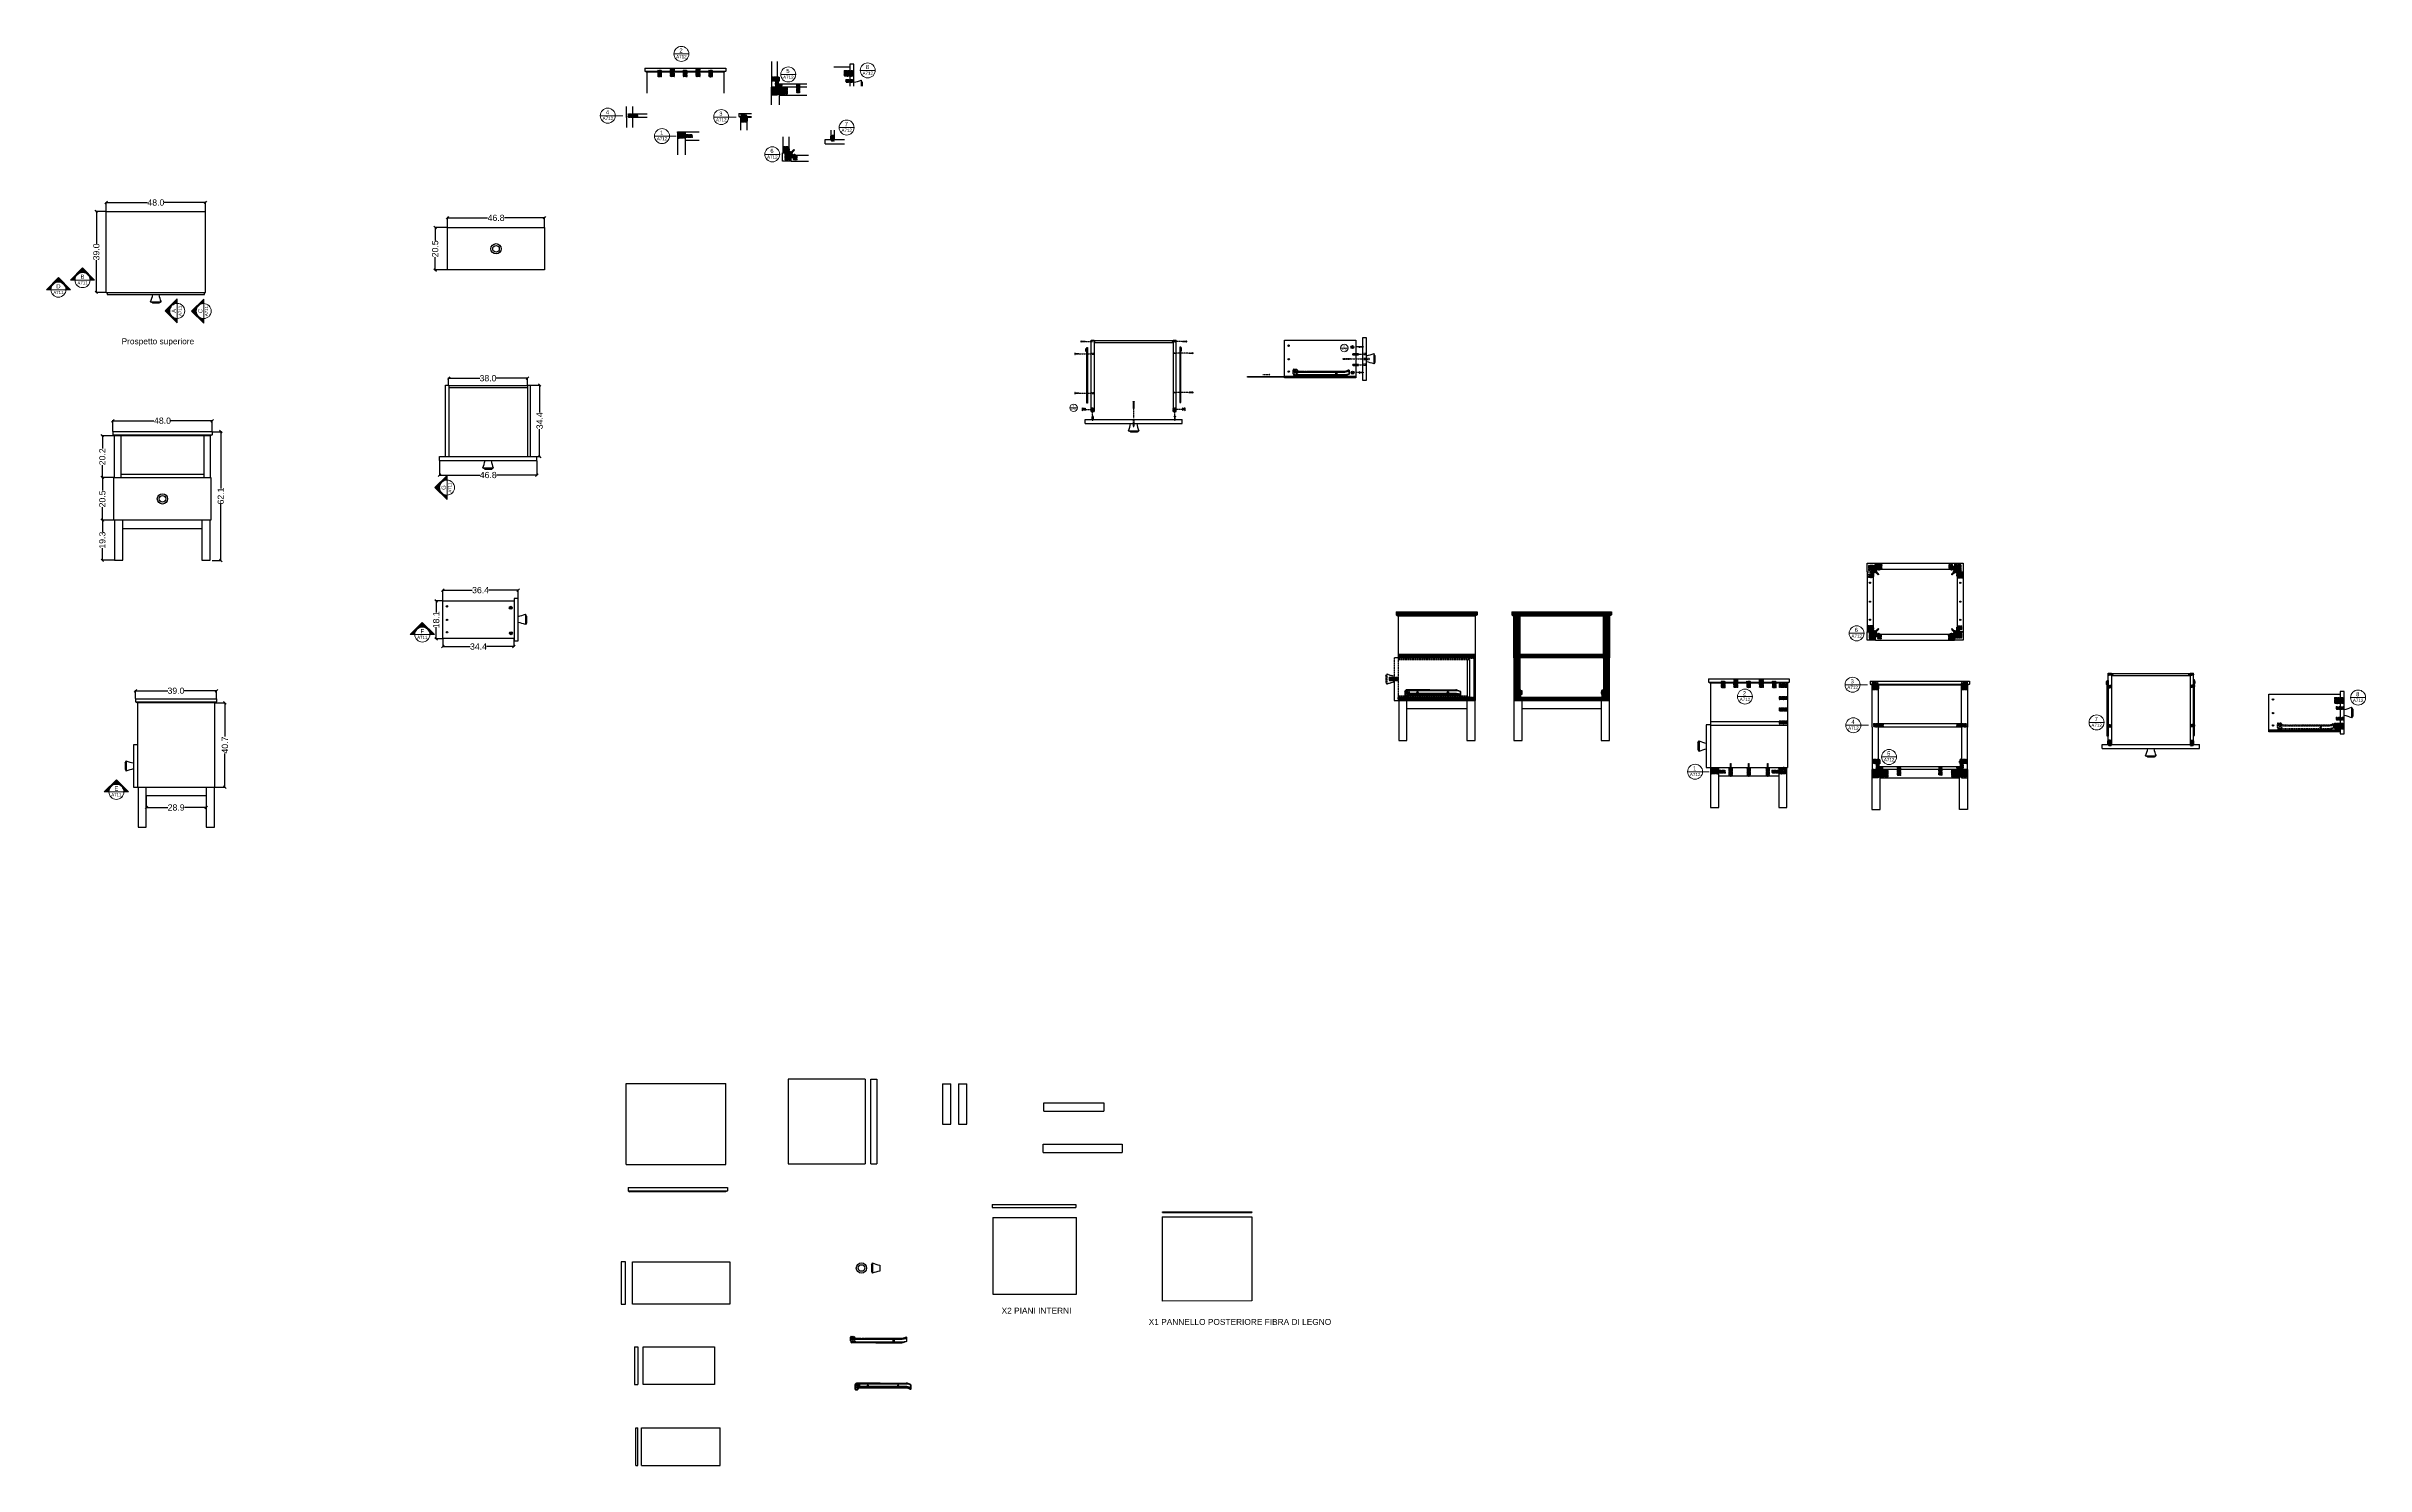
# Model space of a CAD drawing. Header units: centimetres. Extents: x -118 to 1001, y -481 to 203.
import ezdxf
from ezdxf.enums import TextEntityAlignment as Align

# ---------------------------------------------------------------- set-up
doc = ezdxf.new("R2010")
doc.units = ezdxf.units.CM
doc.header["$MEASUREMENT"] = 0
doc.linetypes.add('CENTER2', pattern=[1.125, 0.75, -0.125, 0.125, -0.125])
doc.linetypes.add('HIDDEN2', pattern=[0.1875, 0.125, -0.0625])
doc.layers.add('A-ANNO-SYMB', color=253, linetype='Continuous', lineweight=18)
for name, color, linetype in [('A-Furn', 8, 'Continuous'), ('anno', 5, 'Continuous'), ('binari', 1, 'Continuous'), ('cassetto', 2, 'Continuous'), ('linee di prosp', 6, 'Continuous'), ('linee in prospettp', 252, 'Continuous'), ('retini', 245, 'Continuous'), ('viti e cerniere', 3, 'Continuous')]:
    doc.layers.add(name, color=color, linetype=linetype)
doc.styles.add('ARIAL', font='Arial.ttf')
doc.styles.get("Standard").update_dxf_attribs({"font": 'Arial.ttf'})
doc.dimstyles.get("Standard").update_dxf_attribs({"dimtxt": 3, "dimasz": 1.23, "dimexe": 0.18, "dimexo": 0.0625, "dimgap": 0.09, "dimtad": 0, "dimdec": 1, "dimzin": 0, "dimdsep": 46, "dimtxsty": 'Standard', "dimblk": 'OBLIQUE', "dimblk1": 'OBLIQUE', "dimblk2": 'OBLIQUE', "dimcen": 0.09, "dimadec": 0, "dimazin": 0, "dimtfac": 1, "dimtdec": 1, "dimtofl": 0, "dimtmove": 0, "dimatfit": 3, "dimldrblk": 'OBLIQUE', "dimfxl": 1, "dimtolj": 1, "dimtzin": 0, "dimarcsym": 0})
pattern_1 = [(45, (405.99261, -134.67835), (-0.088388348, 0.088388348), [])]
pattern_2 = [(45, (443.76872, -134.70884), (-0.088388348, 0.088388348), [])]
pattern_3 = [(45, (863.2211, -451.5293), (-0.088388348, 0.088388348), [])]
pattern_4 = [(45, (-92.27323, 171.82195), (-0.08838835, 0.08838835), [])]
pattern_5 = [(45, (-139.67396, 139.03277), (-0.088388348, 0.088388348), [])]
pattern_6 = [(45, (-124.91577, 194.43001), (-0.088388348, 0.088388348), [])]
pattern_7 = [(45, (144.39086, -149.11735), (-0.088388348, 0.088388348), [])]
pattern_8 = [(45, (445.9268, -134.64126), (-0.08838835, 0.08838835), [])]

msp = doc.modelspace()

# ---------------------------------------------------------------- texts
at = {"layer": 'A-ANNO-SYMB', "linetype": 'Continuous', "lineweight": 20}
for tag, text, height, p in [('2', 'A', 2, (188.39, 202.43)), ('A712', 'A301', 1.555, (188.58, 199.23)), ('5', 'A', 2, (239.97, 192.52)), ('A712', 'A301', 1.555, (278.46, 191.27)), ('8', 'A', 2, (278.27, 194.47)), ('A712', 'A301', 1.555, (240.16, 189.32)), ('A712', 'A301', 1.555, (153.1, 169.45)), ('4', 'A', 2, (152.91, 172.65)), ('A712', 'A301', 1.555, (207.79, 168.78)), ('3', 'A', 2, (207.6, 171.97)), ('A712', 'A301', 1.555, (179.25, 159.6)), ('1', 'A', 2, (179.06, 162.8)), ('A712', 'A301', 1.555, (268.3, 163.72)), ('7', 'A', 2, (268.11, 166.92)), ('A712', 'A301', 1.555, (232.43, 150.81)), ('6', 'A', 2, (232.24, 154.01)), ('A712', 'A301', 0.778, (508.31, 57.66)), ('8', 'A', 1, (508.21, 59.26)), ('A712', 'A301', 0.778, (377.77, 28.83)), ('7', 'A', 1, (377.67, 30.43)), ('6', 'A', 2, (755.23, -76.95)), ('A712', 'A301', 1.555, (755.42, -80.15)), ('A712', 'A301', 1.555, (701.55, -110.69)), ('2', 'A', 2, (701.36, -107.49)), ('A712', 'A301', 1.555, (753.45, -104.93)), ('3', 'A', 2, (753.26, -101.74)), ('A712', 'A301', 1.555, (997.29, -111.14)), ('8', 'A', 2, (997.1, -107.94)), ('4', 'A', 2, (753.64, -121.31)), ('7', 'A', 2, (870.95, -119.93)), ('A712', 'A301', 1.555, (753.83, -124.51)), ('A712', 'A301', 1.555, (871.14, -123.13)), ('1', 'A', 2, (677.33, -143.7)), ('A712', 'A301', 1.555, (771.07, -139.78)), ('5', 'A', 2, (770.88, -136.59)), ('A712', 'A301', 1.555, (677.52, -146.9))]:
    msp.add_attdef(tag, text=text, height=height, dxfattribs=at).set_placement(p, align=Align.TOP_CENTER)
at = {"layer": 'anno'}
for s, p in [('Prospetto superiore', (-81.42, 59.76)), ('X2 PIANI INTERNI ', (343.02, -407.65)), ('X1 PANNELLO POSTERIORE FIBRA DI LEGNO', (413.95, -413.07))]:
    msp.add_text(s, height=2.8717, dxfattribs=at).set_placement(p)

# ---------------------------------------------------------------- blocks, each defined once
blk = doc.blocks.new('binariocomodino')
at = {"layer": 'linee di prosp'}
for p, q in [((-0.2, 2), (-0.2, 0.2)), ((0.4, 2.3), (-0.1, 2)), ((-0.1, 2), (-0.1, 0.2)), ((0.7, 1), (-0.1, 0.5)), ((12, 2.8), (0.6, 2.8)), ((1, -0.1), (1.5, 0.6)), ((12, 2.5), (1.6, 2.5)), ((12, 1.3), (1.9, 1.3)), ((2.2, 0.9), (12, 0.9)), ((12, 3), (24.5, 3)), ((12, 2.8), (24.6, 2.8)), ((24.8, 2.5), (12, 2.5)), ((24.8, 1.3), (12, 1.3)), ((12, 0.9), (24.3, 0.9)), ((12, 0.7), (24.2, 0.7)), ((24.6, 2.8), (24.9, 2.8)), ((26.6, 2.2), (24.8, 2.5)), ((26.7, 0.9), (24.8, 1.3)), ((24.9, 2.8), (26.6, 2.2)), ((26.7, 2), (26.6, 2.2)), ((26.6, 0.3), (26.7, 0.3)), ((26.7, 0.3), (26.7, 2)), ((0.1, -0.2), (1, -0.2)), ((0.2, -0.1), (1, -0.1))]:
    blk.add_line(p, q, dxfattribs=at)
blk.add_lwpolyline([(12, 3), (0.5, 3)], dxfattribs=at)
for points in [[(1.2, -0.1), (1.7, 0.6, -0.245262), (2.1, 0.7), (2.1, 0.7), (12, 0.7)], [(24.2, 0.7, -0.127421), (26.5, 0.1, 0.641777), (26.9, 0.4), (26.9, 0.4), (26.9, 2, 0.188431), (26.7, 2.3), (26.7, 2.3), (25.1, 2.9, 0.116572), (24.5, 3), (24.5, 3)]]:
    blk.add_lwpolyline(points, format="xyb", dxfattribs=at)
for centre, radius in [((1.1, 1.8), 0.91), ((1.1, 1.8), 0.76), ((1.1, 1.8), 0.366), ((0.9, 0.3), 0.14), ((6, 1.9), 0.194), ((20.7, 1.9), 0.194)]:
    blk.add_circle(centre, radius, dxfattribs=at)
for centre, radius, start, end in [((0.9, 1.9), 1.14, 112.8559, 177.4408), ((0.1, 0.2), 0.364, 181.4932, 270.0808), ((0.9, 1.9), 0.992, 108.7759, 175.2919), ((0.2, 0.2), 0.256, 186.2821, 273.1893), ((2.1, 0.1), 0.764, 86.8612, 141.065), ((24.3, -4.1), 5, 62.1698, 90), ((0.9, 0.2), 0.392, 287.1811, 315.4213)]:
    blk.add_arc(centre, radius, start, end, dxfattribs=at)
blk = doc.blocks.new('vitetassello')
at = {"layer": 'viti e cerniere'}
for p, q in [((-0.1, 1.8), (-0.1, 1.6)), ((-0.1, 1.6), (0.2, 1.6)), ((-0.1, 0.4), (-0.1, 1.6)), ((-0.1, 1.6), (-0.1, 1.6)), ((-0.1, 1.5), (0.3, 1.5)), ((-0.1, 0.5), (-0.1, 1.5)), ((-0.1, 0.5), (0.3, 0.5)), ((0.3, 0.4), (-0.1, 0.4)), ((0, 0.3), (0, 0.3)), ((0, 0.2), (0, 0.1)), ((0, 0.1), (0, 0)), ((0.1, 0.5), (0.1, 1.5)), ((0.1, 0.5), (0.1, 1.5)), ((0.1, 0.5), (0.1, 0.5)), ((0.1, 0.5), (0.1, 0.5)), ((0.1, 0.5), (0.1, 0.5)), ((0.2, 1.8), (0.2, 1.6)), ((0.2, 1.6), (0.2, 1.6)), ((0.2, 1.6), (0.3, 1.6)), ((0.2, 0.4), (0.2, 0.4)), ((0.2, 0.3), (0.2, 0.2)), ((0.2, 0.2), (0.2, 0.1)), ((0.2, 0), (0.2, 0)), ((0.3, 1.6), (0.3, 0.4)), ((0.3, 1.5), (0.3, 1.5)), ((0.3, 1.5), (0.3, 0.5)), ((0, 0), (0.2, 0))]:
    blk.add_line(p, q, dxfattribs=at)
blk.add_lwpolyline([(0.4, 1.8), (0.4, 1.9), (-0.2, 1.9), (-0.2, 1.8)], close=True, dxfattribs=at)
for points in [[(-0.1, 0.3), (0, 0.2), (0.2, 0.2), (0.2, 0.2), (-0.1, 0.3), (0, 0.3), (0.2, 0.2), (0.2, 0.2)], [(-0.1, 0.1), (0, 0.1), (0.2, 0), (0.2, 0), (-0.1, 0.1), (0, 0.1), (0.2, 0.1), (0.2, 0)], [(0, 0.4), (0, 0.3), (0.2, 0.3), (0.2, 0.3), (0, 0.4)], [(0.1, 0.4), (0.2, 0.4), (0.2, 0.3)]]:
    blk.add_lwpolyline(points, dxfattribs=at)
blk = doc.blocks.new('tassello')
at = {"layer": 'viti e cerniere', "linetype": 'ByBlock', "lineweight": 100}
for p, q in [((0, 0.5), (0.2, 0.7)), ((0, 0.5), (0, 0.2)), ((0.2, 0), (0, 0.2)), ((0.2, 0.7), (3.7, 0.7)), ((0.2, 0.7), (0.2, 0)), ((0.2, 0.7), (0.2, 0.5)), ((0.2, 0.5), (0.7, 0.5)), ((0.2, 0.3), (0.9, 0.3)), ((0.9, 0.2), (0.2, 0.2)), ((0.7, 0.5), (3.7, 0.5)), ((0.9, 0.3), (0.9, 0.3)), ((0.9, 0.3), (3.7, 0.3)), ((0.9, 0.2), (3.7, 0.2)), ((3.9, 0.5), (3.7, 0.7)), ((3.7, 0.7), (3.7, 0)), ((3.7, 0), (3.9, 0.2)), ((3.9, 0.5), (3.9, 0.2)), ((3.7, 0), (0.2, 0))]:
    blk.add_line(p, q, dxfattribs=at)
blk = doc.blocks.new('SYMBOL')
at = {"layer": 'A-ANNO-SYMB', "linetype": 'Continuous', "lineweight": 20}
h = blk.add_hatch(color=256, dxfattribs=at)
h.dxf.hatch_style = 1
h.paths.add_polyline_path([(11.206, 4.948), (11.316, 4.948, -1), (11.678, 4.948), (11.788, 4.948), (11.497, 5.241)])
at = {"linetype": 'Continuous', "lineweight": 20}
blk.add_line((11.316, 4.948), (11.678, 4.948), dxfattribs=at)
at = {"layer": 'A-ANNO-SYMB', "linetype": 'Continuous', "lineweight": 20}
for p, q in [((11.206, 4.948), (11.497, 5.241)), ((11.788, 4.948), (11.497, 5.241)), ((11.316, 4.948), (11.206, 4.948)), ((11.678, 4.948), (11.788, 4.948))]:
    blk.add_line(p, q, dxfattribs=at)
blk.add_circle((11.497, 4.948), 0.181, dxfattribs=at)
for tag, p in [('TAVOLA', (11.497, 5.08)), ('SEZIONE', (11.497, 4.918))]:
    blk.add_attdef(tag, text='', height=0.1, dxfattribs=at).set_placement(p, align=Align.TOP_CENTER)
blk = doc.blocks.new('_Oblique')
at = {"color": 0, "linetype": 'ByBlock', "lineweight": -2}
blk.add_line((-0.5, -0.5), (0.5, 0.5), dxfattribs=at)
blk = doc.blocks.new('*D29')
at = {"layer": 'anno', "color": 0, "lineweight": -2, "transparency": 16777216}
for p, q in [((-85.7, 17.7), (-85.7, 23.1)), ((-85.7, 22.9), (-65.8, 22.9)), ((-37.7, 22.9), (-57.7, 22.9)), ((-37.7, 17.7), (-37.7, 23.1))]:
    blk.add_line(p, q, dxfattribs=at)
at = {"layer": 'Defpoints', "color": 0, "transparency": 16777216}
for p in [(-37.7, 22.9), (-85.7, 17.6), (-37.7, 17.6)]:
    blk.add_point(p, dxfattribs=at)
at = {"layer": 'anno', "color": 0, "lineweight": -2, "transparency": 16777216, "xscale": 1.23, "yscale": 1.23, "zscale": 1.23, "rotation": 180}
blk.add_blockref('_Oblique', (-85.7, 22.9), dxfattribs=at)
at = {"layer": 'anno', "color": 0, "lineweight": -2, "transparency": 16777216, "xscale": 1.23, "yscale": 1.23, "zscale": 1.23}
blk.add_blockref('_Oblique', (-37.7, 22.9), dxfattribs=at)
at = {"layer": 'anno', "color": 0, "transparency": 16777216, "insert": (-61.7, 22.9), "char_height": 3, "attachment_point": 5}
blk.add_mtext('\\A1;48.0', dxfattribs=at)
blk = doc.blocks.new('*D30')
at = {"layer": 'anno', "color": 0, "lineweight": -2, "transparency": 16777216}
for p, q in [((-84.8, 15.6), (-90.9, 15.6)), ((-90.7, 15.6), (-90.7, 9.5)), ((-90.7, -4.5), (-90.7, 1.5)), ((-84.8, -4.5), (-90.9, -4.5))]:
    blk.add_line(p, q, dxfattribs=at)
at = {"layer": 'Defpoints', "color": 0, "transparency": 16777216}
for p in [(-90.7, 15.6), (-84.8, 15.6), (-84.8, -4.5)]:
    blk.add_point(p, dxfattribs=at)
at = {"layer": 'anno', "color": 0, "lineweight": -2, "transparency": 16777216, "xscale": 1.23, "yscale": 1.23, "zscale": 1.23}
for p, rotation in [((-90.7, 15.6), 90), ((-90.7, -4.5), 270)]:
    blk.add_blockref('_Oblique', p, dxfattribs=dict(at, rotation=rotation))
at = {"layer": 'anno', "color": 0, "transparency": 16777216, "insert": (-90.7, 5.5), "char_height": 3, "attachment_point": 5, "rotation": 90}
blk.add_mtext('\\A1;20.2', dxfattribs=at)
blk = doc.blocks.new('*D31')
at = {"layer": 'anno', "color": 0, "lineweight": -2, "transparency": 16777216}
for p, q in [((-85.2, -4.5), (-90.9, -4.5)), ((-90.7, -4.5), (-90.7, -10.8)), ((-90.7, -25), (-90.7, -18.8)), ((-85.2, -25), (-90.9, -25))]:
    blk.add_line(p, q, dxfattribs=at)
at = {"layer": 'Defpoints', "color": 0, "transparency": 16777216}
for p in [(-90.7, -4.5), (-85.2, -4.5), (-85.2, -25)]:
    blk.add_point(p, dxfattribs=at)
at = {"layer": 'anno', "color": 0, "lineweight": -2, "transparency": 16777216, "xscale": 1.23, "yscale": 1.23, "zscale": 1.23}
for p, rotation in [((-90.7, -4.5), 90), ((-90.7, -25), 270)]:
    blk.add_blockref('_Oblique', p, dxfattribs=dict(at, rotation=rotation))
at = {"layer": 'anno', "color": 0, "transparency": 16777216, "insert": (-90.7, -14.8), "char_height": 3, "attachment_point": 5, "rotation": 90}
blk.add_mtext('\\A1;20.5', dxfattribs=at)
blk = doc.blocks.new('*D32')
at = {"layer": 'anno', "color": 0, "lineweight": -2, "transparency": 16777216}
for p, q in [((-84.8, -25), (-90.9, -25)), ((-90.7, -25), (-90.7, -30.9)), ((-84.8, -44.4), (-90.9, -44.4)), ((-90.7, -44.4), (-90.7, -38.5))]:
    blk.add_line(p, q, dxfattribs=at)
at = {"layer": 'Defpoints', "color": 0, "transparency": 16777216}
for p in [(-84.8, -25), (-90.7, -44.4), (-84.8, -44.4)]:
    blk.add_point(p, dxfattribs=at)
at = {"layer": 'anno', "color": 0, "lineweight": -2, "transparency": 16777216, "xscale": 1.23, "yscale": 1.23, "zscale": 1.23}
for p, rotation in [((-90.7, -25), 90), ((-90.7, -44.4), 270)]:
    blk.add_blockref('_Oblique', p, dxfattribs=dict(at, rotation=rotation))
at = {"layer": 'anno', "color": 0, "transparency": 16777216, "insert": (-90.7, -34.7), "char_height": 3, "attachment_point": 5, "rotation": 90}
blk.add_mtext('\\A1;19.3', dxfattribs=at)
blk = doc.blocks.new('*D33')
at = {"layer": 'anno', "color": 0, "lineweight": -2, "transparency": 16777216}
for p, q in [((-37.7, 17.6), (-33.4, 17.6)), ((-33.6, 17.6), (-33.6, -9.7)), ((-33.6, -44.5), (-33.6, -17.1)), ((-37.7, -44.5), (-33.4, -44.5))]:
    blk.add_line(p, q, dxfattribs=at)
at = {"layer": 'Defpoints', "color": 0, "transparency": 16777216}
for p in [(-37.7, 17.6), (-37.7, -44.5), (-33.6, -44.5)]:
    blk.add_point(p, dxfattribs=at)
at = {"layer": 'anno', "color": 0, "lineweight": -2, "transparency": 16777216, "xscale": 1.23, "yscale": 1.23, "zscale": 1.23}
for p, rotation in [((-33.6, 17.6), 90), ((-33.6, -44.5), 270)]:
    blk.add_blockref('_Oblique', p, dxfattribs=dict(at, rotation=rotation))
at = {"layer": 'anno', "color": 0, "transparency": 16777216, "insert": (-33.6, -13.4), "char_height": 3, "attachment_point": 5, "rotation": 90}
blk.add_mtext('\\A1;62.1', dxfattribs=at)
blk = doc.blocks.new('*D34')
at = {"layer": 'anno', "color": 0, "lineweight": -2, "transparency": 16777216}
for p, q in [((-74.7, -111.1), (-74.7, -107.1)), ((-74.7, -107.3), (-59.1, -107.3)), ((-35.7, -107.3), (-51.2, -107.3)), ((-35.7, -111.1), (-35.7, -107.1))]:
    blk.add_line(p, q, dxfattribs=at)
at = {"layer": 'Defpoints', "color": 0, "transparency": 16777216}
for p in [(-74.7, -111.1), (-35.7, -107.3), (-35.7, -111.1)]:
    blk.add_point(p, dxfattribs=at)
at = {"layer": 'anno', "color": 0, "lineweight": -2, "transparency": 16777216, "xscale": 1.23, "yscale": 1.23, "zscale": 1.23, "rotation": 180}
blk.add_blockref('_Oblique', (-74.7, -107.3), dxfattribs=at)
at = {"layer": 'anno', "color": 0, "lineweight": -2, "transparency": 16777216, "xscale": 1.23, "yscale": 1.23, "zscale": 1.23}
blk.add_blockref('_Oblique', (-35.7, -107.3), dxfattribs=at)
at = {"layer": 'anno', "color": 0, "transparency": 16777216, "insert": (-55.2, -107.3), "char_height": 3, "attachment_point": 5}
blk.add_mtext('\\A1;39.0', dxfattribs=at)
blk = doc.blocks.new('*D35')
at = {"layer": 'anno', "color": 0, "lineweight": -2, "transparency": 16777216}
for p, q in [((-36.6, -113.1), (-31.4, -113.1)), ((-31.6, -113.1), (-31.6, -129.4)), ((-31.6, -153.8), (-31.6, -137.5)), ((-36.6, -153.8), (-31.4, -153.8))]:
    blk.add_line(p, q, dxfattribs=at)
at = {"layer": 'Defpoints', "color": 0, "transparency": 16777216}
for p in [(-36.6, -113.1), (-36.6, -153.8), (-31.6, -153.8)]:
    blk.add_point(p, dxfattribs=at)
at = {"layer": 'anno', "color": 0, "lineweight": -2, "transparency": 16777216, "xscale": 1.23, "yscale": 1.23, "zscale": 1.23}
for p, rotation in [((-31.6, -113.1), 90), ((-31.6, -153.8), 270)]:
    blk.add_blockref('_Oblique', p, dxfattribs=dict(at, rotation=rotation))
at = {"layer": 'anno', "color": 0, "transparency": 16777216, "insert": (-31.6, -133.5), "char_height": 3, "attachment_point": 5, "rotation": 90}
blk.add_mtext('\\A1;40.7', dxfattribs=at)
blk = doc.blocks.new('*D36')
at = {"layer": 'anno', "color": 0, "lineweight": -2, "transparency": 16777216}
for p, q in [((-69.5, -157.9), (-69.5, -163.7)), ((-69.5, -163.6), (-59.1, -163.6)), ((-40.6, -163.6), (-51, -163.6)), ((-40.6, -157.9), (-40.6, -163.7))]:
    blk.add_line(p, q, dxfattribs=at)
at = {"layer": 'Defpoints', "color": 0, "transparency": 16777216}
for p in [(-69.5, -157.8), (-40.6, -157.8), (-40.6, -163.6)]:
    blk.add_point(p, dxfattribs=at)
at = {"layer": 'anno', "color": 0, "lineweight": -2, "transparency": 16777216, "xscale": 1.23, "yscale": 1.23, "zscale": 1.23, "rotation": 180}
blk.add_blockref('_Oblique', (-69.5, -163.6), dxfattribs=at)
at = {"layer": 'anno', "color": 0, "lineweight": -2, "transparency": 16777216, "xscale": 1.23, "yscale": 1.23, "zscale": 1.23}
blk.add_blockref('_Oblique', (-40.6, -163.6), dxfattribs=at)
at = {"layer": 'anno', "color": 0, "transparency": 16777216, "insert": (-55.1, -163.6), "char_height": 3, "attachment_point": 5}
blk.add_mtext('\\A1;28.9', dxfattribs=at)
blk = doc.blocks.new('*D37')
at = {"layer": 'anno', "color": 0, "lineweight": -2, "transparency": 16777216}
for p, q in [((73.5, -82.2), (73.5, -86.2)), ((73.5, -86), (86.7, -86)), ((107.8, -86), (94.6, -86)), ((107.8, -82.2), (107.8, -86.2))]:
    blk.add_line(p, q, dxfattribs=at)
at = {"layer": 'Defpoints', "color": 0, "transparency": 16777216}
for p in [(73.5, -82.2), (73.5, -86), (107.8, -82.2)]:
    blk.add_point(p, dxfattribs=at)
at = {"layer": 'anno', "color": 0, "lineweight": -2, "transparency": 16777216, "xscale": 1.23, "yscale": 1.23, "zscale": 1.23, "rotation": 180}
blk.add_blockref('_Oblique', (73.5, -86), dxfattribs=at)
at = {"layer": 'anno', "color": 0, "lineweight": -2, "transparency": 16777216, "xscale": 1.23, "yscale": 1.23, "zscale": 1.23}
blk.add_blockref('_Oblique', (107.8, -86), dxfattribs=at)
at = {"layer": 'anno', "color": 0, "transparency": 16777216, "insert": (90.7, -86), "char_height": 3, "attachment_point": 5}
blk.add_mtext('\\A1;34.4', dxfattribs=at)
blk = doc.blocks.new('*D38')
at = {"layer": 'anno', "color": 0, "lineweight": -2, "transparency": 16777216}
for p, q in [((73.5, -64), (73.5, -58.6)), ((73.5, -58.8), (87.7, -58.8)), ((109.8, -58.8), (95.6, -58.8)), ((109.8, -62.7), (109.8, -58.6))]:
    blk.add_line(p, q, dxfattribs=at)
at = {"layer": 'Defpoints', "color": 0, "transparency": 16777216}
for p in [(73.5, -64), (109.8, -58.8), (109.8, -62.7)]:
    blk.add_point(p, dxfattribs=at)
at = {"layer": 'anno', "color": 0, "lineweight": -2, "transparency": 16777216, "xscale": 1.23, "yscale": 1.23, "zscale": 1.23, "rotation": 180}
blk.add_blockref('_Oblique', (73.5, -58.8), dxfattribs=at)
at = {"layer": 'anno', "color": 0, "lineweight": -2, "transparency": 16777216, "xscale": 1.23, "yscale": 1.23, "zscale": 1.23}
blk.add_blockref('_Oblique', (109.8, -58.8), dxfattribs=at)
at = {"layer": 'anno', "color": 0, "transparency": 16777216, "insert": (91.7, -58.8), "char_height": 3, "attachment_point": 5}
blk.add_mtext('\\A1;36.4', dxfattribs=at)
blk = doc.blocks.new('*D39')
at = {"layer": 'anno', "color": 0, "lineweight": -2, "transparency": 16777216}
for p, q in [((73.4, -64), (70.1, -64)), ((70.3, -64), (70.3, -69.5)), ((70.3, -82.2), (70.3, -76.6)), ((73.4, -82.2), (70.1, -82.2))]:
    blk.add_line(p, q, dxfattribs=at)
at = {"layer": 'Defpoints', "color": 0, "transparency": 16777216}
for p in [(70.3, -64), (73.5, -64), (73.5, -82.2)]:
    blk.add_point(p, dxfattribs=at)
at = {"layer": 'anno', "color": 0, "lineweight": -2, "transparency": 16777216, "xscale": 1.23, "yscale": 1.23, "zscale": 1.23}
for p, rotation in [((70.3, -64), 90), ((70.3, -82.2), 270)]:
    blk.add_blockref('_Oblique', p, dxfattribs=dict(at, rotation=rotation))
at = {"layer": 'anno', "color": 0, "transparency": 16777216, "insert": (70.3, -73.1), "char_height": 3, "attachment_point": 5, "rotation": 90}
blk.add_mtext('\\A1;18.1', dxfattribs=at)
blk = doc.blocks.new('*D40')
at = {"layer": 'anno', "color": 0, "lineweight": -2, "transparency": 16777216}
for p, q in [((71.9, 3.6), (71.9, -3.5)), ((118.8, 3.6), (118.8, -3.5)), ((71.9, -3.3), (91.3, -3.3)), ((118.8, -3.3), (99.4, -3.3))]:
    blk.add_line(p, q, dxfattribs=at)
at = {"layer": 'Defpoints', "color": 0, "transparency": 16777216}
for p in [(71.9, 3.6), (118.8, 3.6), (118.8, -3.3)]:
    blk.add_point(p, dxfattribs=at)
at = {"layer": 'anno', "color": 0, "lineweight": -2, "transparency": 16777216, "xscale": 1.23, "yscale": 1.23, "zscale": 1.23, "rotation": 180}
blk.add_blockref('_Oblique', (71.9, -3.3), dxfattribs=at)
at = {"layer": 'anno', "color": 0, "lineweight": -2, "transparency": 16777216, "xscale": 1.23, "yscale": 1.23, "zscale": 1.23}
blk.add_blockref('_Oblique', (118.8, -3.3), dxfattribs=at)
at = {"layer": 'anno', "color": 0, "transparency": 16777216, "insert": (95.4, -3.3), "char_height": 3, "attachment_point": 5}
blk.add_mtext('\\A1;46.8', dxfattribs=at)
blk = doc.blocks.new('*D41')
at = {"layer": 'anno', "color": 0, "lineweight": -2, "transparency": 16777216}
for p, q in [((115.9, 40.1), (120.4, 40.1)), ((120.2, 40.1), (120.2, 26.8)), ((120.2, 5.6), (120.2, 18.9)), ((115.9, 5.6), (120.4, 5.6))]:
    blk.add_line(p, q, dxfattribs=at)
at = {"layer": 'Defpoints', "color": 0, "transparency": 16777216}
for p in [(115.9, 40.1), (120.2, 40.1), (115.9, 5.6)]:
    blk.add_point(p, dxfattribs=at)
at = {"layer": 'anno', "color": 0, "lineweight": -2, "transparency": 16777216, "xscale": 1.23, "yscale": 1.23, "zscale": 1.23}
for p, rotation in [((120.2, 40.1), 90), ((120.2, 5.6), 270)]:
    blk.add_blockref('_Oblique', p, dxfattribs=dict(at, rotation=rotation))
at = {"layer": 'anno', "color": 0, "transparency": 16777216, "insert": (120.2, 22.9), "char_height": 3, "attachment_point": 5, "rotation": 90}
blk.add_mtext('\\A1;34.4', dxfattribs=at)
blk = doc.blocks.new('*D42')
at = {"layer": 'anno', "color": 0, "lineweight": -2, "transparency": 16777216}
for p, q in [((76.3, 39.9), (76.3, 43.6)), ((76.3, 43.4), (91.4, 43.4)), ((114.3, 43.4), (99.3, 43.4)), ((114.3, 39.9), (114.3, 43.6))]:
    blk.add_line(p, q, dxfattribs=at)
at = {"layer": 'Defpoints', "color": 0, "transparency": 16777216}
for p in [(76.3, 39.9), (114.3, 43.4), (114.3, 39.9)]:
    blk.add_point(p, dxfattribs=at)
at = {"layer": 'anno', "color": 0, "lineweight": -2, "transparency": 16777216, "xscale": 1.23, "yscale": 1.23, "zscale": 1.23, "rotation": 180}
blk.add_blockref('_Oblique', (76.3, 43.4), dxfattribs=at)
at = {"layer": 'anno', "color": 0, "lineweight": -2, "transparency": 16777216, "xscale": 1.23, "yscale": 1.23, "zscale": 1.23}
blk.add_blockref('_Oblique', (114.3, 43.4), dxfattribs=at)
at = {"layer": 'anno', "color": 0, "transparency": 16777216, "insert": (95.3, 43.4), "char_height": 3, "attachment_point": 5}
blk.add_mtext('\\A1;38.0', dxfattribs=at)
blk = doc.blocks.new('*D43')
at = {"layer": 'anno', "color": 0, "lineweight": -2, "transparency": 16777216}
for p, q in [((75.7, 116.1), (75.7, 120.9)), ((75.7, 120.7), (95.1, 120.7)), ((122.6, 120.7), (103.2, 120.7)), ((122.6, 116.1), (122.6, 120.9))]:
    blk.add_line(p, q, dxfattribs=at)
at = {"layer": 'Defpoints', "color": 0, "transparency": 16777216}
for p in [(75.7, 116.1), (122.6, 120.7), (122.6, 116.1)]:
    blk.add_point(p, dxfattribs=at)
at = {"layer": 'anno', "color": 0, "lineweight": -2, "transparency": 16777216, "xscale": 1.23, "yscale": 1.23, "zscale": 1.23, "rotation": 180}
blk.add_blockref('_Oblique', (75.7, 120.7), dxfattribs=at)
at = {"layer": 'anno', "color": 0, "lineweight": -2, "transparency": 16777216, "xscale": 1.23, "yscale": 1.23, "zscale": 1.23}
blk.add_blockref('_Oblique', (122.6, 120.7), dxfattribs=at)
at = {"layer": 'anno', "color": 0, "transparency": 16777216, "insert": (99.2, 120.7), "char_height": 3, "attachment_point": 5}
blk.add_mtext('\\A1;46.8', dxfattribs=at)
blk = doc.blocks.new('*D44')
at = {"layer": 'anno', "color": 0, "lineweight": -2, "transparency": 16777216}
for p, q in [((75.7, 116.1), (69.6, 116.1)), ((69.8, 116.1), (69.8, 109.8)), ((69.8, 95.6), (69.8, 101.8)), ((75.7, 95.6), (69.6, 95.6))]:
    blk.add_line(p, q, dxfattribs=at)
at = {"layer": 'Defpoints', "color": 0, "transparency": 16777216}
for p in [(69.8, 116.1), (75.7, 116.1), (75.7, 95.6)]:
    blk.add_point(p, dxfattribs=at)
at = {"layer": 'anno', "color": 0, "lineweight": -2, "transparency": 16777216, "xscale": 1.23, "yscale": 1.23, "zscale": 1.23}
for p, rotation in [((69.8, 116.1), 90), ((69.8, 95.6), 270)]:
    blk.add_blockref('_Oblique', p, dxfattribs=dict(at, rotation=rotation))
at = {"layer": 'anno', "color": 0, "transparency": 16777216, "insert": (69.8, 105.8), "char_height": 3, "attachment_point": 5, "rotation": 90}
blk.add_mtext('\\A1;20.5', dxfattribs=at)
blk = doc.blocks.new('*D45')
at = {"layer": 'anno', "color": 0, "lineweight": -2, "transparency": 16777216}
for p, q in [((-88.9, 123.8), (-88.9, 128.3)), ((-88.9, 128.1), (-68.9, 128.1)), ((-40.9, 128.1), (-60.9, 128.1)), ((-40.9, 123.8), (-40.9, 128.3))]:
    blk.add_line(p, q, dxfattribs=at)
at = {"layer": 'Defpoints', "color": 0, "transparency": 16777216}
for p in [(-88.9, 123.8), (-40.9, 128.1), (-40.9, 123.8)]:
    blk.add_point(p, dxfattribs=at)
at = {"layer": 'anno', "color": 0, "lineweight": -2, "transparency": 16777216, "xscale": 1.23, "yscale": 1.23, "zscale": 1.23, "rotation": 180}
blk.add_blockref('_Oblique', (-88.9, 128.1), dxfattribs=at)
at = {"layer": 'anno', "color": 0, "lineweight": -2, "transparency": 16777216, "xscale": 1.23, "yscale": 1.23, "zscale": 1.23}
blk.add_blockref('_Oblique', (-40.9, 128.1), dxfattribs=at)
at = {"layer": 'anno', "color": 0, "transparency": 16777216, "insert": (-64.9, 128.1), "char_height": 3, "attachment_point": 5}
blk.add_mtext('\\A1;48.0', dxfattribs=at)
blk = doc.blocks.new('*D46')
at = {"layer": 'anno', "color": 0, "lineweight": -2, "transparency": 16777216}
for p, q in [((-89, 123.8), (-93.8, 123.8)), ((-93.6, 123.8), (-93.6, 108.2)), ((-93.6, 84.8), (-93.6, 100.3)), ((-89, 84.8), (-93.8, 84.8))]:
    blk.add_line(p, q, dxfattribs=at)
at = {"layer": 'Defpoints', "color": 0, "transparency": 16777216}
for p in [(-93.6, 123.8), (-88.9, 123.8), (-88.9, 84.8)]:
    blk.add_point(p, dxfattribs=at)
at = {"layer": 'anno', "color": 0, "lineweight": -2, "transparency": 16777216, "xscale": 1.23, "yscale": 1.23, "zscale": 1.23}
for p, rotation in [((-93.6, 123.8), 90), ((-93.6, 84.8), 270)]:
    blk.add_blockref('_Oblique', p, dxfattribs=dict(at, rotation=rotation))
at = {"layer": 'anno', "color": 0, "transparency": 16777216, "insert": (-93.6, 104.3), "char_height": 3, "attachment_point": 5, "rotation": 90}
blk.add_mtext('\\A1;39.0', dxfattribs=at)

# ---------------------------------------------------------------- dimensions: what is measured, and where the dimension line sits
at = {"layer": 'anno'}
for base, p1, p2, picture, middle in [((-93.59, 123.76), (-88.91, 84.76), (-88.91, 123.76), '*D46', (-93.59, 104.26)), ((69.76, 116.08), (75.75, 95.58), (75.75, 116.08), '*D44', (69.76, 105.83)), ((120.2, 40.07), (115.87, 5.64), (115.87, 40.07), '*D41', (120.2, 22.85)), ((-90.68, 15.63), (-84.77, -4.55), (-84.77, 15.63), '*D30', (-90.68, 5.54)), ((-33.63, -44.47), (-37.72, 17.63), (-37.72, -44.47), '*D33', (-33.63, -13.42)), ((-90.68, -4.55), (-85.16, -25.05), (-85.16, -4.55), '*D31', (-90.68, -14.8)), ((-90.68, -44.37), (-84.77, -25.05), (-84.77, -44.37), '*D32', (-90.68, -34.71)), ((70.2535, -64.0163), (73.4616, -82.1655), (73.4616, -64.0163), '*D39', (70.2535, -73.0909)), ((-31.57, -153.82), (-36.62, -113.14), (-36.62, -153.82), '*D35', (-31.57, -133.48))]:
    dim = msp.add_linear_dim(base=base, p1=p1, p2=p2, angle=90, dimstyle='Standard', dxfattribs=at)
    dim.commit()
    dim.dimension.update_dxf_attribs({"geometry": picture, "text_midpoint": middle})
for base, p1, p2, picture, middle in [((-40.91, 128.12), (-88.91, 123.76), (-40.91, 123.76), '*D45', (-64.91, 128.12)), ((122.58, 120.69), (75.75, 116.08), (122.58, 116.08), '*D43', (99.17, 120.69)), ((-37.72, 22.89), (-85.72, 17.63), (-37.72, 17.63), '*D29', (-61.72, 22.89)), ((118.77, -3.31), (71.94, 3.65), (118.77, 3.65), '*D40', (95.35, -3.31)), ((109.85, -58.75), (73.46, -64.02), (109.85, -62.75), '*D38', (91.66, -58.75)), ((73.46, -86.03), (107.85, -82.17), (73.46, -82.17), '*D37', (90.66, -86.03)), ((-35.66, -107.31), (-74.66, -111.14), (-35.66, -111.14), '*D34', (-55.16, -107.31)), ((-40.62, -163.55), (-69.5, -157.82), (-40.62, -157.82), '*D36', (-55.06, -163.55))]:
    dim = msp.add_linear_dim(base=base, p1=p1, p2=p2, dimstyle='Standard', dxfattribs=at)
    dim.commit()
    dim.dimension.update_dxf_attribs({"geometry": picture, "text_midpoint": middle})
dim = msp.add_aligned_dim(p1=(76.35, 39.87), p2=(114.34, 39.87), distance=3.52, dimstyle='Standard', dxfattribs=at)
dim.commit()
dim.dimension.update_dxf_attribs({"geometry": '*D42', "text_midpoint": (95.35, 43.4)})

# ---------------------------------------------------------------- hatches: boundary and pattern name
at = {"layer": 'retini', "ltscale": 3}
h = msp.add_hatch(dxfattribs=at)
h.set_pattern_fill('ANSI31', color=256)
h.set_pattern_definition([(45, (-131.603, 159.32047), (-0.08838835, 0.08838835), [])])
h.paths.add_polyline_path([(177.68, 190.34), (177.18, 190.34), (177.18, 188.79), (177.68, 188.79), (178.48, 188.79), (178.98, 188.79), (178.98, 190.34), (178.48, 190.34), (178.48, 189.15), (177.68, 189.15)])
h = msp.add_hatch(dxfattribs=at)
h.set_pattern_fill('ANSI31', color=256, angle=180)
h.set_pattern_definition([(225, (487.78511, 221.40352), (0.08838835, -0.08838835), [])])
h.paths.add_polyline_path([(178.5, 190.39), (179, 190.39), (179, 191.93), (178.5, 191.93), (177.71, 191.93), (177.2, 191.93), (177.2, 190.39), (177.7, 190.39), (177.71, 191.57), (178.5, 191.57)])
h = msp.add_hatch(dxfattribs=at)
h.set_pattern_fill('ANSI31', color=256, angle=180)
h.set_pattern_definition([(225, (475.33163, 221.98167), (0.08838835, -0.08838835), [])])
h.paths.add_polyline_path([(184.59, 190.94), (185.17, 190.94), (185.17, 192.82), (184.62, 192.82), (183.76, 192.82), (183.22, 192.82), (183.18, 190.93), (183.76, 190.93), (183.78, 192.68), (184.62, 192.68)])
h = msp.add_hatch(dxfattribs=at)
h.set_pattern_fill('ANSI31', color=256)
h.set_pattern_definition([(45, (-106.97149, 159.8397), (-0.08838835, 0.08838835), [])])
h.paths.add_polyline_path([(183.77, 190.88), (183.19, 190.88), (183.19, 188.9), (183.77, 188.9), (184.62, 188.9), (185.18, 188.91), (185.18, 190.89), (184.6, 190.89), (184.6, 189.26), (183.77, 189.26)])
h = msp.add_hatch(dxfattribs=at)
h.set_pattern_fill('ANSI31', color=256, angle=180)
h.set_pattern_definition([(225, (500.05936, 221.40729), (0.08838835, -0.08838835), [])])
h.paths.add_polyline_path([(190.78, 190.39), (191.28, 190.39), (191.28, 191.94), (190.78, 191.94), (189.98, 191.94), (189.48, 191.94), (189.48, 190.39), (189.98, 190.39), (189.98, 191.58), (190.78, 191.58)])
h = msp.add_hatch(dxfattribs=at)
h.set_pattern_fill('ANSI31', color=256)
h.set_pattern_definition([(45, (-119.29709, 159.33976), (-0.08838835, 0.08838835), [])])
h.paths.add_polyline_path([(189.99, 190.36), (189.48, 190.36), (189.48, 188.81), (189.99, 188.81), (190.78, 188.81), (191.29, 188.81), (191.29, 190.36), (190.78, 190.36), (190.78, 189.17), (189.99, 189.17)])
h = msp.add_hatch(dxfattribs=at)
h.set_pattern_fill('ANSI31', color=256)
h.set_pattern_definition([(45, (-94.60428, 159.85005), (-0.08838835, 0.08838835), [])])
h.paths.add_polyline_path([(196.13, 190.89), (195.56, 190.89), (195.56, 188.91), (196.13, 188.91), (196.99, 188.91), (197.55, 188.92), (197.55, 190.9), (196.97, 190.9), (196.97, 189.27), (196.13, 189.27)])
h = msp.add_hatch(dxfattribs=at)
h.set_pattern_fill('ANSI31', color=256, angle=180)
h.set_pattern_definition([(225, (487.72001, 221.96173), (0.08838835, -0.08838835), [])])
h.paths.add_polyline_path([(196.98, 190.92), (197.56, 190.92), (197.56, 192.8), (197, 192.8), (196.15, 192.8), (195.61, 192.8), (195.57, 190.91), (196.15, 190.91), (196.14, 192.56), (196.98, 192.56)])
h = msp.add_hatch(dxfattribs=at)
h.set_pattern_fill('ANSI31', color=256, angle=180)
h.set_pattern_definition([(225, (512.38038, 221.39178), (0.08838835, -0.08838835), [])])
h.paths.add_polyline_path([(203.1, 190.38), (203.6, 190.38), (203.6, 191.92), (203.1, 191.92), (202.3, 191.92), (201.8, 191.92), (201.8, 190.38), (202.3, 190.38), (202.3, 191.56), (203.1, 191.56)])
h = msp.add_hatch(dxfattribs=at)
h.set_pattern_fill('ANSI31', color=256)
h.set_pattern_definition([(45, (-106.97149, 159.29315), (-0.08838835, 0.08838835), [])])
h.paths.add_polyline_path([(202.31, 190.31), (201.81, 190.31), (201.81, 188.76), (202.31, 188.76), (203.11, 188.76), (203.61, 188.76), (203.61, 190.31), (203.11, 190.31), (203.11, 189.12), (202.31, 189.12)])
h = msp.add_hatch(dxfattribs=at)
h.set_pattern_fill('ANSI31', color=256)
h.set_pattern_definition(pattern_7)
h.paths.add_polyline_path([(269.78, 191.81), (267.56, 191.81), (267.08, 191.81), (267.08, 188.97), (269.78, 188.97), (269.78, 189.99), (268.85, 189.99), (268.76, 189.84), (268.26, 189.64), (268.06, 189.72, -0.0587736), (267.91, 189.78), (267.72, 189.86), (267.49, 190.38), (267.71, 190.93), (268.24, 191.15), (268.8, 190.93), (268.89, 190.69), (269.78, 190.69)])
h.paths.add_polyline_path([(271.21, 191.81), (269.79, 191.81), (269.79, 190.69), (269.82, 190.69), (269.82, 190.52), (270.22, 190.52), (270.22, 190.15), (269.81, 190.15), (269.81, 189.99), (269.79, 189.99), (269.79, 188.97), (271.21, 188.97)])
h = msp.add_hatch(dxfattribs=at)
h.set_pattern_fill('ANSI31', color=256)
h.set_pattern_definition(pattern_6)
h.paths.add_polyline_path([(234.81, 187.43), (233.15, 187.43), (233.15, 187.92), (234.8, 187.92), (234.8, 188.79), (232.08, 188.79), (232.08, 186.68), (233.93, 186.68), (233.93, 183.97), (234.77, 183.97), (234.77, 184.18), (234.4, 184.18), (234.4, 184.59), (234.81, 184.59), (234.84, 184.67), (234.84, 185.28), (234.81, 185.28)])
h.paths.add_polyline_path([(235.23, 185.14), (236.54, 185.14), (236.54, 183.82), (237.2, 183.82), (237.2, 185.28), (234.84, 185.28), (234.84, 184.7), (234.86, 184.7), (234.99, 184.97)])
h = msp.add_hatch(dxfattribs=at)
h.set_pattern_fill('ANSI31', color=256)
h.set_pattern_definition(pattern_6)
h.paths.add_polyline_path([(232.96, 183.76), (233.17, 183.79), (232.23, 183.79), (232.23, 180.3), (234.84, 180.3), (234.84, 181.48), (234.82, 181.48), (234.1, 181.48), (234.1, 180.96), (232.96, 180.96)])
h.paths.add_polyline_path([(234.84, 183.79), (234.11, 183.79), (234.11, 182.05), (234.84, 182.05)], flags=17)
h.paths.add_polyline_path([(234.84, 183.95), (232.23, 183.95), (232.23, 183.79), (233.17, 183.79), (233.17, 183.82), (233.92, 183.82), (233.92, 183.79), (234.84, 183.79)])
edge = h.paths.add_edge_path()
edge.add_line((235.89, 183.36), (234.84, 183.36))
edge.add_line((234.84, 183.36), (234.84, 182.05))
edge.add_line((234.84, 182.05), (235.16, 182.05))
edge.add_arc((235.37, 181.91), 0.254, 32.73759, 147.26241, ccw=False)
edge.add_line((235.59, 182.05), (235.89, 182.05))
edge.add_line((235.89, 182.05), (235.89, 183.36))
edge = h.paths.add_edge_path()
edge.add_line((235.89, 181.48), (235.58, 181.48))
edge.add_arc((235.39, 181.61), 0.232, 214.73568, 325.26432, ccw=False)
edge.add_line((235.2, 181.48), (234.84, 181.48))
edge.add_line((234.84, 181.48), (234.84, 180.3))
edge.add_line((234.84, 180.3), (235.89, 180.3))
edge.add_line((235.89, 180.3), (235.89, 181.48))
h.paths.add_polyline_path([(235.89, 183.7), (234.84, 183.7), (234.84, 183.36), (235.89, 183.36)])
h.paths.add_polyline_path([(239.75, 183.7), (235.89, 183.7), (235.89, 182.05), (238.85, 182.05), (238.85, 181.48), (235.89, 181.48), (235.89, 180.3), (239.75, 180.3)])
h = msp.add_hatch(dxfattribs=at)
h.set_pattern_fill('ANSI31', color=256)
h.set_pattern_definition(pattern_6)
h.paths.add_polyline_path([(244.49, 185.21), (245.34, 185.21), (245.34, 183.79), (245.75, 183.79), (245.75, 185.27), (244.08, 185.27), (244.08, 183.79), (244.49, 183.79)])
h.paths.add_polyline_path([(244.49, 183.79), (244.08, 183.79), (244.08, 181.02), (245.75, 181.02), (245.75, 183.79), (245.34, 183.79), (245.34, 181.66), (244.49, 181.66)])
h = msp.add_hatch(dxfattribs=at)
h.set_pattern_fill('ANSI31', color=256)
h.set_pattern_definition(pattern_7)
h.paths.add_polyline_path([(269.78, 187.48), (267.89, 187.48), (267.89, 186.09), (269.78, 186.09), (269.78, 186.39), (268.26, 186.39), (268.26, 187.22), (269.78, 187.22)])
h.paths.add_polyline_path([(271.71, 187.48), (269.79, 187.48), (269.79, 187.22), (271.3, 187.22), (271.3, 186.39), (269.79, 186.39), (269.79, 186.09), (271.71, 186.09)])
h = msp.add_hatch(dxfattribs=at)
h.set_pattern_fill('ANSI31', color=256)
h.set_pattern_definition([(45, (-234.84884, 159.28583), (-0.088388348, 0.088388348), [])])
h.paths.add_polyline_path([(165.2, 170.84), (162.85, 170.84), (162.85, 169.18), (165.2, 169.18), (165.2, 169.61), (163.27, 169.6), (163.27, 170.37), (165.2, 170.39)])
h.paths.add_polyline_path([(167.55, 170.84), (165.2, 170.84), (165.2, 170.39), (166.92, 170.39), (166.92, 169.61), (165.2, 169.61), (165.2, 169.18), (167.55, 169.18)])
h = msp.add_hatch(dxfattribs=at)
h.set_pattern_fill('ANSI31', color=256)
h.set_pattern_definition(pattern_5)
h.paths.add_polyline_path([(220.08, 170.32), (219.03, 170.32), (219.03, 171.07), (217.26, 171.07), (217.26, 169.57), (217.66, 169.57), (217.66, 170.82), (218.4, 170.82), (218.4, 169.57), (220.08, 169.57)])
h.paths.add_polyline_path([(219.26, 169.51), (219.63, 169.51), (219.63, 169.09), (219.79, 169.09), (219.79, 169.07), (220.08, 169.07), (220.08, 169.57), (218.4, 169.57), (218.4, 169.07), (219.11, 169.07), (219.11, 169.09), (219.26, 169.09)])
h.paths.add_polyline_path([(217.66, 169.57), (217.26, 169.57), (217.26, 169.07), (217.66, 169.07)])
h.paths.add_polyline_path([(217.66, 169.07), (217.26, 169.07), (217.26, 166.91), (220.06, 166.91), (220.06, 167.46), (218.92, 167.46), (218.92, 168.69), (219.11, 168.69), (219.11, 169.07), (218.4, 169.07), (218.4, 167.31), (217.66, 167.31)])
at = {"layer": 'retini'}
h = msp.add_hatch(dxfattribs=at)
h.set_pattern_fill('ANSI31', color=256)
h.set_pattern_definition(pattern_5)
h.paths.add_polyline_path([(220.08, 169.07), (219.77, 169.07), (219.77, 168.68), (220.08, 168.68)])
at = {"layer": 'retini', "ltscale": 3}
h = msp.add_hatch(dxfattribs=at)
h.set_pattern_fill('ANSI31', color=256)
h.set_pattern_definition(pattern_4)
h.paths.add_polyline_path([(187.75, 162.17), (186.67, 162.17), (186.67, 159.12), (187.92, 159.12), (190.61, 159.12), (190.61, 159.39), (190.61, 159.89), (188.75, 159.89), (188.75, 159.39), (187.75, 159.39)])
h.paths.add_polyline_path([(190.62, 162.19), (188.81, 162.19), (188.81, 160.44), (190.62, 160.44)])
h = msp.add_hatch(dxfattribs=at)
h.set_pattern_fill('ANSI31', color=256)
h.set_pattern_definition(pattern_4)
h.paths.add_polyline_path([(193.87, 160.91), (190.66, 160.91), (190.66, 160.45), (193.63, 160.45), (193.63, 159.89), (190.67, 159.89), (190.67, 159.43), (193.87, 159.43), (193.87, 159.85), (193.87, 160.45), (193.87, 160.46)])
h = msp.add_hatch(dxfattribs=at)
h.set_pattern_fill('ANSI31', color=256)
h.set_pattern_definition([(45, (247.22839, -159.88806), (-0.08838835, 0.08838835), [])])
h.paths.add_polyline_path([(261.29, 158.44), (261.18, 158.44), (261.18, 158.45), (260.82, 158.45), (260.82, 157.74), (262.22, 157.74), (262.22, 158.45), (261.78, 158.45), (261.78, 158.43), (261.68, 158.43), (261.68, 158.03), (261.29, 158.03)])
h.paths.add_polyline_path([(261.18, 158.84), (260.82, 158.84), (260.82, 158.45), (261.18, 158.45)], flags=17)
h.paths.add_polyline_path([(262.22, 160.61), (260.8, 160.61), (260.8, 160.09), (261.97, 160.09), (261.97, 158.83), (261.78, 158.83), (261.78, 158.45), (262.22, 158.45)])
h = msp.add_hatch(dxfattribs=at)
h.set_pattern_fill('ANSI31', color=256)
h.set_pattern_definition([(45, (-116.99692, 96.28205), (-0.088388348, 0.088388348), [])])
h.paths.add_polyline_path([(240.3, 155.17), (237.78, 155.17), (237.78, 152.23), (238.48, 152.23), (238.48, 152.14), (240.26, 152.14), (240.26, 153.45), (238.54, 153.45), (238.54, 153.92), (240.3, 153.92), (240.3, 154.16), (239.93, 154.16), (239.93, 154.47), (240.3, 154.47)])
h.paths.add_polyline_path([(241.05, 152.06), (240.26, 152.06), (240.26, 152.12), (238.48, 152.12), (238.48, 148.67), (241.01, 148.67), (241.01, 149.65), (241.54, 149.65), (241.54, 150.85), (241.51, 150.85), (241.51, 151.61), (239.76, 149.85, -2.1382874), (239.32, 150.31)])
h.paths.add_polyline_path([(242.92, 150.85), (241.58, 150.85), (241.58, 149.65), (242.52, 149.65), (242.52, 148.68), (244.43, 148.68), (244.41, 150.86), (243.91, 150.86), (243.91, 150.49), (243.61, 150.49), (243.61, 150.86), (243.37, 150.86), (243.37, 149.12), (242.92, 149.12)])
at = {"layer": 'retini'}
h = msp.add_hatch(dxfattribs=at)
h.set_pattern_fill('ANSI31', color=256, scale=3)
h.paths.add_polyline_path([(572.36, -69.26), (533.36, -69.26), (533.36, -70.76), (572.36, -70.76)])
h.paths.add_polyline_path([(572.36, -70.76), (533.36, -70.76), (534.31, -71.26), (571.4, -71.26)])
h = msp.add_hatch(dxfattribs=at)
h.set_pattern_fill('ANSI31', color=256, scale=3)
h.paths.add_polyline_path([(571.4, -89.69), (534.31, -89.69), (534.31, -91.59), (570.88, -91.59), (570.88, -110.43), (534.31, -110.43), (534.31, -111.94), (571.4, -111.94)])
at = {"layer": 'retini', "ltscale": 3}
h = msp.add_hatch(dxfattribs=at)
h.set_pattern_fill('ANSI31', color=256)
h.set_pattern_definition(pattern_3)
h.paths.add_polyline_path([(878.27, -98.99), (876.79, -98.99), (876.79, -99.28), (878.27, -99.28)])
h.paths.add_polyline_path([(879.14, -98.99), (878.29, -98.99), (878.29, -99.28), (878.77, -99.28), (878.77, -99.59), (878.29, -99.59), (878.29, -99.84), (879.14, -99.84)])
h.paths.add_polyline_path([(878.27, -99.59), (876.79, -99.59), (876.79, -99.84), (878.27, -99.84)])
h = msp.add_hatch(dxfattribs=at)
h.set_pattern_fill('ANSI31', color=256)
h.set_pattern_definition([(45, (903.27339, -451.51909), (-0.088388348, 0.088388348), [])])
h.paths.add_polyline_path([(916.31, -98.98), (917.79, -98.98), (917.79, -99.27), (916.31, -99.27)])
h.paths.add_polyline_path([(915.44, -98.98), (916.3, -98.98), (916.3, -99.27), (915.81, -99.27), (915.81, -99.58), (916.3, -99.58), (916.3, -99.83), (915.44, -99.83)])
h.paths.add_polyline_path([(916.31, -99.58), (917.8, -99.58), (917.8, -99.83), (916.31, -99.83)])
at = {"layer": 'retini'}
h = msp.add_hatch(dxfattribs=at)
h.set_pattern_fill('ANSI31', color=256)
h.set_pattern_definition(pattern_1)
h.paths.add_polyline_path([(530.76, -101.42), (532.31, -101.42), (532.31, -100.75), (529.99, -100.75), (529.99, -102.51), (532.31, -102.51), (532.31, -102.02), (530.76, -102.02)])
h.paths.add_polyline_path([(534.26, -102.02), (532.31, -102.02), (532.31, -102.51), (534.26, -102.51)])
h.paths.add_polyline_path([(534.26, -100.75), (532.31, -100.75), (532.31, -101.42), (534.26, -101.43)])
at = {"layer": 'retini', "ltscale": 3}
h = msp.add_hatch(dxfattribs=at)
h.set_pattern_fill('ANSI31', color=256, angle=180)
h.set_pattern_definition([(225, (1000.72221, -73.23836), (0.08838835, -0.08838835), [])])
h.paths.add_polyline_path([(691.44, -104.25), (691.94, -104.25), (691.94, -102.71), (691.44, -102.71), (690.64, -102.71), (690.14, -102.71), (690.14, -104.25), (690.64, -104.25), (690.64, -103.07), (691.44, -103.07)])
h = msp.add_hatch(dxfattribs=at)
h.set_pattern_fill('ANSI31', color=256)
h.set_pattern_definition([(45, (381.3611, -135.29965), (-0.08838835, 0.08838835), [])])
h.paths.add_polyline_path([(690.64, -104.28), (690.14, -104.28), (690.14, -105.83), (690.64, -105.83), (691.44, -105.83), (691.94, -105.83), (691.94, -104.28), (691.44, -104.28), (691.44, -105.47), (690.64, -105.47)])
h = msp.add_hatch(dxfattribs=at)
h.set_pattern_fill('ANSI31', color=256, angle=180)
h.set_pattern_definition([(225, (988.29576, -72.62074), (0.08838835, -0.08838835), [])])
h.paths.add_polyline_path([(697.56, -103.67), (698.14, -103.67), (698.14, -101.68), (697.56, -101.68), (696.7, -101.68), (696.15, -101.69), (696.15, -103.67), (696.72, -103.67), (696.74, -101.94), (697.57, -101.94)])
h = msp.add_hatch(dxfattribs=at)
h.set_pattern_fill('ANSI31', color=256)
h.set_pattern_definition([(45, (405.99261, -134.74372), (-0.08838835, 0.08838835), [])])
h.paths.add_polyline_path([(696.73, -103.7), (696.15, -103.7), (696.15, -105.68), (696.73, -105.68), (697.58, -105.68), (698.14, -105.68), (698.14, -103.69), (697.56, -103.69), (697.56, -105.32), (696.73, -105.32)])
h = msp.add_hatch(dxfattribs=at)
h.set_pattern_fill('ANSI31', color=256, angle=180)
h.set_pattern_definition([(225, (1013.01582, -73.25371), (0.08838835, -0.08838835), [])])
h.paths.add_polyline_path([(703.73, -104.27), (704.23, -104.27), (704.23, -102.72), (703.73, -102.72), (702.94, -102.72), (702.43, -102.72), (702.43, -104.27), (702.93, -104.27), (702.94, -103.08), (703.73, -103.08)])
h = msp.add_hatch(dxfattribs=at)
h.set_pattern_fill('ANSI31', color=256)
h.set_pattern_definition([(45, (393.66701, -135.28037), (-0.08838835, 0.08838835), [])])
h.paths.add_polyline_path([(702.95, -104.26), (702.45, -104.26), (702.45, -105.81), (702.95, -105.81), (703.75, -105.81), (704.25, -105.81), (704.25, -104.26), (703.75, -104.26), (703.75, -105.45), (702.95, -105.45)])
h = msp.add_hatch(dxfattribs=at)
h.set_pattern_fill('ANSI31', color=256, angle=180)
h.set_pattern_definition([(225, (1000.65434, -72.6714), (0.08838835, -0.08838835), [])])
h.paths.add_polyline_path([(709.92, -103.72), (710.49, -103.72), (710.49, -101.73), (709.92, -101.73), (709.06, -101.73), (708.5, -101.74), (708.5, -103.72), (709.08, -103.72), (709.1, -101.99), (709.93, -101.99)])
h = msp.add_hatch(dxfattribs=at)
h.set_pattern_fill('ANSI31', color=256)
h.set_pattern_definition([(45, (418.35982, -134.73337), (-0.08838835, 0.08838835), [])])
h.paths.add_polyline_path([(709.1, -103.69), (708.52, -103.69), (708.52, -105.67), (709.1, -105.67), (709.95, -105.67), (710.51, -105.67), (710.51, -103.68), (709.93, -103.68), (709.93, -105.31), (709.1, -105.31)])
h = msp.add_hatch(dxfattribs=at)
h.set_pattern_fill('ANSI31', color=256)
h.set_pattern_definition([(45, (405.99261, -135.32697), (-0.08838835, 0.08838835), [])])
h.paths.add_polyline_path([(715.28, -104.31), (714.77, -104.31), (714.77, -105.86), (715.28, -105.86), (716.07, -105.86), (716.58, -105.86), (716.58, -104.31), (716.07, -104.31), (716.07, -105.5), (715.28, -105.5)])
h = msp.add_hatch(dxfattribs=at)
h.set_pattern_fill('ANSI31', color=256, angle=180)
h.set_pattern_definition([(225, (1025.36705, -73.26606), (0.08838835, -0.08838835), [])])
h.paths.add_polyline_path([(716.08, -104.28), (716.59, -104.28), (716.59, -102.74), (716.08, -102.74), (715.29, -102.74), (714.78, -102.74), (714.78, -104.28), (715.29, -104.28), (715.29, -103.1), (716.08, -103.1)])
h = msp.add_hatch(dxfattribs=at)
h.set_pattern_fill('ANSI31', color=256)
h.set_pattern_definition([(45, (405.97863, -117.05322), (-0.08838835, 0.08838835), [])])
h.paths.add_polyline_path([(721.95, -105.14), (718.3, -105.14), (718.3, -104.67), (721.95, -104.67), (721.95, -104.43), (718.06, -104.43), (718.06, -104.67), (718.06, -104.67), (718.06, -105.14), (718.06, -105.66), (721.95, -105.66)])
h.paths.add_polyline_path([(721.95, -104.15), (718.06, -104.15), (718.06, -104.43), (721.95, -104.43)])
h = msp.add_hatch(dxfattribs=at)
h.set_pattern_fill('ANSI31', color=256)
h.set_pattern_definition([(45, (405.99787, -122.94978), (-0.08838835, 0.08838835), [])])
h.paths.add_polyline_path([(721.96, -111.04), (718.32, -111.04), (718.32, -110.57), (721.97, -110.57), (721.97, -110.32), (718.08, -110.32), (718.08, -110.57), (718.08, -110.57), (718.08, -111.04), (718.08, -111.55), (721.96, -111.55)])
h.paths.add_polyline_path([(721.97, -110.05), (718.08, -110.05), (718.08, -110.32), (721.97, -110.32)])
h = msp.add_hatch(dxfattribs=at)
h.set_pattern_fill('ANSI31', color=256)
h.set_pattern_definition(pattern_1)
h.paths.add_polyline_path([(765.75, -103.4), (764.69, -103.4), (764.69, -102.64), (762.92, -102.64), (762.92, -104.14), (763.33, -104.14), (763.33, -102.89), (764.06, -102.89), (764.06, -104.14), (765.75, -104.14)])
h.paths.add_polyline_path([(764.92, -104.2), (765.3, -104.2), (765.3, -104.62), (765.46, -104.62), (765.46, -104.64), (765.75, -104.64), (765.75, -104.14), (764.06, -104.14), (764.06, -104.64), (764.77, -104.64), (764.77, -104.62), (764.92, -104.62)])
h.paths.add_polyline_path([(763.33, -104.14), (762.92, -104.14), (762.92, -104.64), (763.33, -104.64)])
h.paths.add_polyline_path([(763.33, -104.64), (762.92, -104.64), (762.92, -106.8), (765.73, -106.8), (765.73, -106.26), (764.59, -106.26), (764.59, -105.02), (764.77, -105.02), (764.77, -104.64), (764.06, -104.64), (764.06, -106.4), (763.33, -106.4)])
at = {"layer": 'retini'}
h = msp.add_hatch(dxfattribs=at)
h.set_pattern_fill('ANSI31', color=256)
h.set_pattern_definition(pattern_1)
h.paths.add_polyline_path([(765.75, -104.65), (765.43, -104.65), (765.43, -105.03), (765.75, -105.03)])
at = {"layer": 'retini', "ltscale": 3}
h = msp.add_hatch(dxfattribs=at)
h.set_pattern_fill('ANSI31', color=256)
h.set_pattern_definition([(45, (451.57194, -134.6773), (-0.088388348, 0.088388348), [])])
h.paths.add_polyline_path([(806.04, -103.39), (807.09, -103.39), (807.09, -102.64), (808.86, -102.64), (808.86, -104.14), (808.46, -104.14), (808.46, -102.89), (807.72, -102.89), (807.72, -104.14), (806.04, -104.14)])
h.paths.add_polyline_path([(806.86, -104.2), (806.48, -104.2), (806.48, -104.62), (806.33, -104.62), (806.33, -104.64), (806.04, -104.64), (806.04, -104.14), (807.72, -104.14), (807.72, -104.64), (807.01, -104.64), (807.01, -104.62), (806.86, -104.62)])
h.paths.add_polyline_path([(808.46, -104.14), (808.86, -104.14), (808.86, -104.64), (808.46, -104.64)])
h.paths.add_polyline_path([(808.46, -104.64), (808.86, -104.64), (808.86, -106.8), (806.06, -106.8), (806.06, -106.26), (807.19, -106.26), (807.19, -105.02), (807.01, -105.02), (807.01, -104.64), (807.72, -104.64), (807.72, -106.4), (808.46, -106.4)])
at = {"layer": 'retini'}
h = msp.add_hatch(dxfattribs=at)
h.set_pattern_fill('ANSI31', color=256)
h.set_pattern_definition([(45, (446.63414, -134.69509), (-0.088388348, 0.088388348), [])])
h.paths.add_polyline_path([(806.39, -104.66), (806.08, -104.66), (806.08, -105.05), (806.39, -105.05)])
at = {"layer": 'retini', "ltscale": 3}
h = msp.add_hatch(dxfattribs=at)
h.set_pattern_fill('ANSI31', color=256)
h.set_pattern_definition([(45, (823.95308, -432.85072), (-0.088388348, 0.088388348), [])])
h.paths.add_polyline_path([(876.78, -104.68), (878.23, -104.68), (878.23, -105.93), (876.78, -105.93), (876.78, -105.52), (878.11, -105.52), (878.11, -105.15), (876.79, -105.15)])
h = msp.add_hatch(dxfattribs=at)
h.set_pattern_fill('ANSI31', color=256)
h.set_pattern_definition([(45, (868.29591, -432.58321), (-0.08838835, 0.08838835), [])])
h.paths.add_polyline_path([(917.76, -104.41), (916.31, -104.41), (916.31, -105.66), (917.76, -105.66), (917.76, -105.25), (916.43, -105.25), (916.43, -104.88), (917.76, -104.88)])
h = msp.add_hatch(dxfattribs=at)
h.set_pattern_fill('ANSI31', color=256)
h.set_pattern_definition(pattern_3)
h.paths.add_polyline_path([(988.61, -110.6), (986.39, -110.6), (985.91, -110.6), (985.91, -113.44), (988.61, -113.44), (988.61, -112.43), (987.68, -112.43), (987.59, -112.57), (987.09, -112.78), (986.89, -112.69, -0.0587736), (986.74, -112.63), (986.55, -112.55), (986.32, -112.03), (986.54, -111.48), (987.07, -111.26), (987.63, -111.49), (987.72, -111.72), (988.61, -111.72)])
h.paths.add_polyline_path([(990.04, -110.6), (988.62, -110.6), (988.62, -111.72), (988.65, -111.72), (988.65, -111.89), (989.05, -111.89), (989.05, -112.26), (988.64, -112.26), (988.64, -112.43), (988.62, -112.43), (988.62, -113.44), (990.04, -113.44)])
h = msp.add_hatch(dxfattribs=at)
h.set_pattern_fill('ANSI31', color=256)
h.set_pattern_definition(pattern_1)
h.paths.add_polyline_path([(721.96, -122.76), (718.32, -122.76), (718.32, -122.3), (721.97, -122.3), (721.97, -122.05), (718.07, -122.05), (718.07, -122.3), (718.07, -122.3), (718.07, -122.76), (718.07, -123.28), (721.96, -123.28)])
h.paths.add_polyline_path([(721.97, -121.78), (718.07, -121.78), (718.07, -122.05), (721.97, -122.05)])
h = msp.add_hatch(dxfattribs=at)
h.set_pattern_fill('ANSI31', color=256)
h.set_pattern_definition([(45, (406.01812, -128.47274), (-0.08838835, 0.08838835), [])])
h.paths.add_polyline_path([(721.99, -116.56), (718.34, -116.56), (718.34, -116.09), (721.99, -116.09), (721.99, -115.85), (718.1, -115.85), (718.1, -116.09), (718.1, -116.09), (718.1, -116.56), (718.1, -117.08), (721.99, -117.08)])
h.paths.add_polyline_path([(721.99, -115.57), (718.1, -115.57), (718.1, -115.85), (721.99, -115.85)])
h = msp.add_hatch(dxfattribs=at)
h.set_pattern_fill('ANSI31', color=256)
h.set_pattern_definition([(45, (863.2235, -463.8598), (-0.088388348, 0.088388348), [])])
h.paths.add_polyline_path([(988.61, -122.93), (986.39, -122.93), (985.91, -122.93), (985.91, -125.77), (988.61, -125.77), (988.61, -124.76), (987.68, -124.76), (987.59, -124.9), (987.09, -125.11), (986.89, -125.02, -0.0587736), (986.74, -124.96), (986.55, -124.88), (986.32, -124.36), (986.54, -123.81), (987.07, -123.6), (987.64, -123.82), (987.73, -124.05), (988.61, -124.05)])
h.paths.add_polyline_path([(990.04, -122.93), (988.63, -122.93), (988.63, -124.05), (988.65, -124.05), (988.65, -124.22), (989.05, -124.22), (989.05, -124.59), (988.64, -124.59), (988.64, -124.76), (988.63, -124.76), (988.63, -125.77), (990.04, -125.77)])
h = msp.add_hatch(dxfattribs=at)
h.set_pattern_fill('ANSI31', color=256)
h.set_pattern_definition(pattern_3)
h.paths.add_polyline_path([(988.61, -114.93), (986.72, -114.93), (986.72, -116.32), (988.61, -116.32), (988.61, -116.02), (987.09, -116.02), (987.09, -115.19), (988.61, -115.19)])
h.paths.add_polyline_path([(990.54, -114.93), (988.62, -114.93), (988.62, -115.19), (990.13, -115.19), (990.13, -116.02), (988.62, -116.02), (988.62, -116.32), (990.54, -116.32)])
h = msp.add_hatch(dxfattribs=at)
h.set_pattern_fill('ANSI31', color=256)
h.set_pattern_definition([(45, (863.25036, -456.66747), (-0.088388348, 0.088388348), [])])
h.paths.add_polyline_path([(988.64, -120.07), (986.75, -120.07), (986.75, -121.46), (988.64, -121.46), (988.64, -121.16), (987.12, -121.16), (987.12, -120.33), (988.64, -120.33)])
h.paths.add_polyline_path([(990.57, -120.07), (988.65, -120.07), (988.65, -120.33), (990.16, -120.33), (990.16, -121.16), (988.65, -121.16), (988.65, -121.46), (990.57, -121.46)])
h = msp.add_hatch(dxfattribs=at)
h.set_pattern_fill('ANSI31', color=256)
h.set_pattern_definition([(45, (365.88207, -134.66828), (-0.088388348, 0.088388348), [])])
h.paths.add_polyline_path([(765.93, -123.11), (763.58, -123.11), (763.58, -124.77), (765.93, -124.77), (765.93, -124.35), (764, -124.36), (764, -123.58), (765.93, -123.57)])
h.paths.add_polyline_path([(768.28, -123.11), (765.93, -123.11), (765.93, -123.57), (767.65, -123.57), (767.65, -124.35), (765.93, -124.35), (765.93, -124.77), (768.28, -124.77)])
h = msp.add_hatch(dxfattribs=at)
h.set_pattern_fill('ANSI31', color=256)
h.set_pattern_definition(pattern_1)
h.paths.add_polyline_path([(806.04, -123.12), (803.69, -123.12), (803.69, -124.78), (806.04, -124.78), (806.04, -124.36), (804.23, -124.36), (804.23, -123.58), (806.04, -123.58)])
h.paths.add_polyline_path([(808.39, -123.12), (806.04, -123.12), (806.04, -123.58), (807.76, -123.58), (807.76, -124.36), (806.04, -124.36), (806.04, -124.78), (808.39, -124.78)])
h = msp.add_hatch(dxfattribs=at)
h.set_pattern_fill('ANSI31', color=256)
h.set_pattern_definition([(45, (823.90868, -451.79254), (-0.088388348, 0.088388348), [])])
h.paths.add_polyline_path([(876.74, -123.62), (878.19, -123.62), (878.19, -124.87), (876.74, -124.87), (876.74, -124.46), (878.07, -124.46), (878.07, -124.09), (876.74, -124.09)])
h = msp.add_hatch(dxfattribs=at)
h.set_pattern_fill('ANSI31', color=256)
h.set_pattern_definition(pattern_3)
h.paths.add_polyline_path([(877.29, -133.2), (877.18, -133.2), (877.18, -133.19), (876.81, -133.19), (876.81, -133.9), (878.21, -133.9), (878.21, -133.19), (877.78, -133.19), (877.78, -133.21), (877.67, -133.21), (877.67, -133.61), (877.29, -133.61)])
h.paths.add_polyline_path([(877.18, -132.81), (876.81, -132.81), (876.81, -133.19), (877.18, -133.19)], flags=17)
h.paths.add_polyline_path([(878.21, -131.03), (876.79, -131.03), (876.79, -131.55), (878.05, -131.55), (878.05, -132.81), (877.78, -132.81), (877.78, -133.19), (878.21, -133.19)])
h = msp.add_hatch(dxfattribs=at)
h.set_pattern_fill('ANSI31', color=256)
h.set_pattern_definition([(45, (868.28369, -451.51822), (-0.08838835, 0.08838835), [])])
h.paths.add_polyline_path([(917.75, -123.35), (916.3, -123.35), (916.3, -124.6), (917.75, -124.6), (917.75, -124.19), (916.42, -124.19), (916.42, -123.82), (917.75, -123.82)])
h = msp.add_hatch(dxfattribs=at)
h.set_pattern_fill('ANSI31', color=256)
h.set_pattern_definition([(45, (903.59941, -451.54717), (-0.08838835, 0.08838835), [])])
h.paths.add_polyline_path([(917.3, -133.22), (917.42, -133.22), (917.42, -133.21), (917.78, -133.21), (917.78, -133.92), (916.38, -133.92), (916.38, -133.21), (916.81, -133.21), (916.92, -133.23), (916.92, -133.63), (917.3, -133.63)])
h.paths.add_polyline_path([(917.42, -132.82), (917.78, -132.82), (917.78, -133.21), (917.42, -133.21)], flags=17)
h.paths.add_polyline_path([(916.38, -131.05), (917.8, -131.05), (917.8, -131.57), (916.63, -131.57), (916.63, -132.83), (916.81, -132.83), (916.81, -133.21), (916.38, -133.21)])
h = msp.add_hatch(dxfattribs=at)
h.set_pattern_fill('ANSI31', color=256)
h.set_pattern_definition(pattern_1)
h.paths.add_polyline_path([(686.04, -144.3), (684.94, -144.33), (684.94, -147.39), (686.18, -147.39), (688.88, -147.39), (688.88, -147.11), (688.88, -146.61), (687.13, -146.6), (687.11, -147.26), (686.02, -147.25)])
h.paths.add_polyline_path([(688.88, -144.31), (687.11, -144.3), (687.11, -146.05), (688.88, -146.06)])
h = msp.add_hatch(dxfattribs=at)
h.set_pattern_fill('ANSI31', color=256)
h.set_pattern_definition(pattern_1)
h.paths.add_polyline_path([(694.48, -144.3), (693.83, -144.3), (693.83, -148.28), (694.48, -148.28)])
h.paths.add_polyline_path([(695.54, -144.3), (694.89, -144.3), (694.89, -148.28), (695.54, -148.28)])
h = msp.add_hatch(dxfattribs=at)
h.set_pattern_fill('ANSI31', color=256)
h.set_pattern_definition([(45, (414.69755, -134.66287), (-0.08838835, 0.08838835), [])])
h.paths.add_polyline_path([(703.18, -144.29), (702.53, -144.29), (702.53, -148.26), (703.18, -148.26)])
h.paths.add_polyline_path([(704.25, -144.29), (703.59, -144.29), (703.59, -148.26), (704.25, -148.26)])
h = msp.add_hatch(dxfattribs=at)
h.set_pattern_fill('ANSI31', color=256)
h.set_pattern_definition([(45, (423.89044, -134.68095), (-0.08838835, 0.08838835), [])])
h.paths.add_polyline_path([(712.38, -144.31), (711.73, -144.31), (711.73, -148.28), (712.38, -148.28)])
h.paths.add_polyline_path([(713.44, -144.31), (712.79, -144.31), (712.79, -148.28), (713.44, -148.28)])
h = msp.add_hatch(dxfattribs=at)
h.set_pattern_fill('ANSI31', color=256)
h.set_pattern_definition(pattern_8)
h.paths.add_polyline_path([(720.67, -144.27), (721.77, -144.29), (721.77, -147.35), (720.53, -147.35), (717.84, -147.35), (717.84, -147.07), (717.84, -146.58), (719.58, -146.57), (719.6, -147.22), (720.69, -147.21)])
h.paths.add_polyline_path([(717.83, -144.27), (719.6, -144.26), (719.6, -146.01), (717.83, -146.03)])
h = msp.add_hatch(dxfattribs=at)
h.set_pattern_fill('ANSI31', color=256)
h.set_pattern_definition(pattern_1)
h.paths.add_polyline_path([(765.72, -141.68), (764.05, -141.68), (764.05, -141.19), (765.71, -141.19), (765.71, -140.32), (762.99, -140.32), (762.99, -142.42), (764.84, -142.42), (764.84, -145.14), (765.67, -145.14), (765.67, -144.93), (765.31, -144.93), (765.31, -144.52), (765.72, -144.52), (765.75, -144.44), (765.75, -143.83), (765.72, -143.83)])
h.paths.add_polyline_path([(766.14, -143.97), (767.44, -143.97), (767.44, -145.29), (768.11, -145.29), (768.11, -143.83), (765.75, -143.83), (765.75, -144.41), (765.77, -144.41), (765.89, -144.14)])
h = msp.add_hatch(dxfattribs=at)
h.set_pattern_fill('ANSI31', color=256)
h.set_pattern_definition(pattern_1)
h.paths.add_polyline_path([(763.94, -145.34), (764.08, -145.32), (763.14, -145.32), (763.14, -148.81), (765.75, -148.81), (765.75, -147.63), (765.73, -147.63), (764.83, -147.63), (764.83, -148.15), (763.94, -148.15)])
h.paths.add_polyline_path([(765.75, -145.32), (764.92, -145.32), (764.92, -147.06), (765.75, -147.06)], flags=17)
h.paths.add_polyline_path([(765.75, -145.16), (763.14, -145.16), (763.14, -145.32), (764.08, -145.32), (764.08, -145.28), (764.83, -145.28), (764.83, -145.32), (765.75, -145.32)])
edge = h.paths.add_edge_path()
edge.add_line((766.79, -145.75), (765.75, -145.75))
edge.add_line((765.75, -145.75), (765.75, -147.06))
edge.add_line((765.75, -147.06), (766.07, -147.06))
edge.add_arc((766.28, -147.2), 0.254, 32.73759, 147.26241, ccw=False)
edge.add_line((766.5, -147.06), (766.79, -147.06))
edge.add_line((766.79, -147.06), (766.79, -145.75))
edge = h.paths.add_edge_path()
edge.add_line((766.79, -147.63), (766.49, -147.63))
edge.add_arc((766.3, -147.5), 0.232, 214.73568, 325.26432, ccw=False)
edge.add_line((766.11, -147.63), (765.75, -147.63))
edge.add_line((765.75, -147.63), (765.75, -148.81))
edge.add_line((765.75, -148.81), (766.79, -148.81))
edge.add_line((766.79, -148.81), (766.79, -147.63))
h.paths.add_polyline_path([(766.79, -145.41), (765.75, -145.41), (765.75, -145.75), (766.79, -145.75)])
h.paths.add_polyline_path([(770.66, -145.41), (766.79, -145.41), (766.79, -147.06), (769.76, -147.06), (769.76, -147.63), (766.79, -147.63), (766.79, -148.81), (770.66, -148.81)])
h = msp.add_hatch(dxfattribs=at)
h.set_pattern_fill('ANSI31', color=256)
h.set_pattern_definition(pattern_1)
h.paths.add_polyline_path([(775.4, -143.9), (776.25, -143.9), (776.25, -145.32), (776.66, -145.32), (776.66, -143.84), (774.99, -143.84), (774.99, -145.32), (775.4, -145.32)])
h.paths.add_polyline_path([(775.4, -145.32), (774.99, -145.32), (774.99, -148.09), (776.66, -148.09), (776.66, -145.32), (776.25, -145.32), (776.25, -147.45), (775.4, -147.45)])
h = msp.add_hatch(dxfattribs=at)
h.set_pattern_fill('ANSI31', color=256)
h.set_pattern_definition([(45, (425.97893, -134.647), (-0.088388348, 0.088388348), [])])
h.paths.add_polyline_path([(795.39, -143.87), (796.23, -143.87), (796.23, -145.29), (796.65, -145.29), (796.65, -143.81), (794.97, -143.81), (794.97, -145.29), (795.39, -145.29)])
h.paths.add_polyline_path([(795.39, -145.29), (794.97, -145.29), (794.97, -148.06), (796.65, -148.06), (796.65, -145.29), (796.23, -145.29), (796.23, -147.42), (795.39, -147.42)])
h = msp.add_hatch(dxfattribs=at)
h.set_pattern_fill('ANSI31', color=256)
h.set_pattern_definition(pattern_2)
h.paths.add_polyline_path([(807.87, -145.37), (807.68, -145.35), (808.62, -145.35), (808.62, -148.84), (806, -148.84), (806, -147.66), (806.03, -147.66), (806.8, -147.68), (806.8, -148.2), (807.87, -148.18)])
h.paths.add_polyline_path([(806, -145.35), (806.78, -145.34), (806.78, -147.01), (806, -147.02)])
h.paths.add_polyline_path([(806, -145.19), (808.62, -145.19), (808.62, -145.35), (807.68, -145.35), (807.68, -145.31), (806.92, -145.31), (806.92, -145.35), (806, -145.35)])
edge = h.paths.add_edge_path()
edge.add_line((804.96, -145.78), (806, -145.78))
edge.add_line((806, -145.78), (806, -147.04))
edge.add_line((806, -147.04), (805.69, -147.04))
edge.add_arc((805.47, -147.41), 0.433, 59.1911, 118.25023)
edge.add_line((805.26, -147.03), (804.96, -147.03))
edge.add_line((804.96, -147.03), (804.96, -145.78))
edge = h.paths.add_edge_path()
edge.add_line((804.96, -147.66), (805.27, -147.66))
edge.add_arc((805.46, -147.53), 0.232, 214.73568, 325.26432)
edge.add_line((805.65, -147.66), (806, -147.66))
edge.add_line((806, -147.66), (806, -148.84))
edge.add_line((806, -148.84), (804.96, -148.84))
edge.add_line((804.96, -148.84), (804.96, -147.66))
h.paths.add_polyline_path([(804.96, -145.44), (806, -145.44), (806, -145.78), (804.96, -145.78)])
h.paths.add_polyline_path([(801.1, -145.44), (804.96, -145.44), (804.96, -147.02), (801.89, -147.02), (801.89, -147.66), (804.96, -147.66), (804.96, -148.84), (801.1, -148.84)])
h = msp.add_hatch(dxfattribs=at)
h.set_pattern_fill('ANSI31', color=256)
h.set_pattern_definition(pattern_2)
h.paths.add_polyline_path([(806.04, -141.71), (807.7, -141.71), (807.7, -141.22), (806.05, -141.22), (806.05, -140.35), (808.77, -140.35), (808.77, -142.45), (806.92, -142.45), (806.92, -145.17), (806.08, -145.17), (806.08, -144.96), (806.45, -144.96), (806.45, -144.55), (806.04, -144.55), (806, -144.47), (806, -143.86), (806.04, -143.86)])
h.paths.add_polyline_path([(805.62, -144), (804.31, -144), (804.31, -145.32), (803.65, -145.32), (803.65, -143.86), (806, -143.86), (806, -144.44), (805.99, -144.44), (805.86, -144.17)])
h = msp.add_hatch(dxfattribs=at)
h.set_pattern_fill('ANSI31', color=256)
h.set_pattern_definition(pattern_1)
h.paths.add_polyline_path([(692.13, -145.59), (688.93, -145.59), (688.93, -146.05), (691.89, -146.05), (691.9, -146.61), (688.93, -146.61), (688.93, -147.07), (692.14, -147.07), (692.14, -146.65), (692.13, -146.05), (692.13, -146.04)])
h = msp.add_hatch(dxfattribs=at)
h.set_pattern_fill('ANSI31', color=256)
h.set_pattern_definition(pattern_8)
h.paths.add_polyline_path([(714.58, -145.55), (717.78, -145.55), (717.78, -146.01), (714.82, -146.01), (714.82, -146.57), (717.78, -146.57), (717.78, -147.03), (714.57, -147.03), (714.57, -146.61), (714.58, -146.01), (714.58, -146)])

# ---------------------------------------------------------------- linework, layer by layer
at = {"linetype": 'Continuous', "lineweight": 20}
for p, q in [((184.94, 199.78), (192.18, 199.78)), ((274.82, 191.82), (282.06, 191.82)), ((236.51, 189.87), (243.75, 189.87)), ((149.45, 169.99), (156.69, 169.99)), ((204.14, 169.32), (211.38, 169.32)), ((175.6, 160.15), (182.85, 160.15)), ((264.65, 164.27), (271.89, 164.27)), ((228.78, 151.35), (236.02, 151.35)), ((506.49, 57.93), (510.11, 57.93)), ((375.95, 29.1), (379.57, 29.1)), ((751.77, -79.61), (759.01, -79.61)), ((697.9, -110.14), (705.14, -110.14)), ((749.81, -104.39), (757.05, -104.39)), ((993.65, -110.59), (1000.89, -110.59)), ((867.5, -122.58), (874.74, -122.58)), ((750.18, -123.96), (757.42, -123.96)), ((767.42, -139.24), (774.66, -139.24)), ((673.87, -146.35), (681.11, -146.35))]:
    msp.add_line(p, q, dxfattribs=at)
at = {"layer": 'A-ANNO-SYMB'}
for p, q in [((156.69, 169.99), (160.34, 169.99)), ((211.38, 169.32), (215.04, 169.32)), ((182.85, 160.15), (186.03, 160.15)), ((757.05, -104.39), (760.7, -104.39)), ((757.42, -123.96), (761.08, -123.96)), ((681.11, -146.35), (684.29, -146.35))]:
    msp.add_line(p, q, dxfattribs=at)
at = {"layer": 'A-ANNO-SYMB', "linetype": 'Continuous', "lineweight": 20}
for centre, radius in [((188.56, 199.78), 3.62), ((240.13, 189.87), 3.62), ((278.44, 191.82), 3.62), ((153.07, 169.99), 3.62), ((207.76, 169.32), 3.62), ((268.27, 164.27), 3.62), ((179.22, 160.15), 3.62), ((232.4, 151.35), 3.62), ((508.3, 57.93), 1.81), ((377.76, 29.1), 1.81), ((755.39, -79.61), 3.62), ((701.52, -110.14), 3.62), ((753.43, -104.39), 3.62), ((997.27, -110.59), 3.62), ((753.8, -123.96), 3.62), ((871.12, -122.58), 3.62), ((677.49, -146.35), 3.62), ((771.04, -139.24), 3.62)]:
    msp.add_circle(centre, radius, dxfattribs=at)
at = {"layer": 'A-Furn'}
for p, q in [((170.98, 192.98), (170.98, 191.48)), ((170.98, 192.98), (209.98, 192.98)), ((170.98, 191.48), (171.94, 190.98)), ((171.94, 190.98), (171.94, 180.81)), ((177.71, 190.98), (171.94, 190.98)), ((183.8, 190.98), (178.44, 190.98)), ((190.04, 190.98), (184.58, 190.98)), ((196.16, 190.98), (190.77, 190.98)), ((202.36, 190.98), (196.94, 190.98)), ((209.02, 190.98), (203.09, 190.98)), ((209.98, 191.48), (209.02, 190.98)), ((209.02, 190.98), (209.02, 180.81)), ((209.98, 192.98), (209.98, 191.48)), ((231.95, 196.04), (231.95, 183.79)), ((234.84, 196.04), (234.84, 187.88)), ((262.09, 193.5), (269.78, 193.5)), ((269.78, 193.5), (269.78, 190.66)), ((269.79, 194.77), (269.79, 190.66)), ((271.79, 194.77), (269.79, 194.77)), ((269.79, 190.51), (269.79, 190.17)), ((271.79, 184.21), (271.79, 194.77)), ((231.89, 183.79), (235.89, 183.79)), ((231.89, 183.79), (231.89, 175.24)), ((231.95, 183.79), (234.84, 183.79)), ((244.53, 183.79), (234.78, 183.79)), ((234.84, 187.46), (234.84, 183.79)), ((234.84, 185.29), (249.15, 185.29)), ((235.89, 182.02), (235.89, 183.79)), ((235.89, 182.02), (235.89, 183.79)), ((235.89, 179.81), (235.89, 181.5)), ((235.89, 175.24), (235.89, 181.5)), ((235.89, 179.81), (249.15, 179.81)), ((249.15, 183.79), (245.3, 183.79)), ((269.78, 190.01), (269.78, 187.19)), ((269.78, 186.43), (269.78, 184.21)), ((269.79, 190.01), (269.79, 187.19)), ((269.79, 186.43), (269.79, 184.21)), ((275.28, 187.13), (275.28, 184.21)), ((275.82, 186.16), (275.28, 187.13)), ((275.82, 186.16), (275.82, 184.21)), ((162.12, 169.14), (162.12, 164.36)), ((165.02, 170.89), (172.09, 170.89)), ((172.09, 169.14), (165.02, 169.14)), ((165.02, 169.14), (165.02, 164.36)), ((216.23, 171.07), (222.36, 171.07)), ((216.23, 171.07), (216.23, 169.57)), ((216.23, 169.57), (217.19, 169.07)), ((217.68, 169.07), (217.19, 169.07)), ((222.36, 169.07), (218.37, 169.07)), ((186.63, 162.21), (197.21, 162.21)), ((186.63, 162.21), (186.63, 151.04)), ((190.63, 160.42), (190.63, 162.21)), ((190.63, 151.04), (190.63, 159.91)), ((190.66, 158.21), (197.21, 158.21)), ((237.42, 159.82), (237.42, 152.14)), ((240.32, 159.82), (240.32, 154.43)), ((257.88, 156.45), (257.88, 158.45)), ((257.88, 158.45), (267.31, 158.45)), ((260.78, 158.46), (260.78, 162.95)), ((262.28, 162.95), (262.28, 158.46)), ((237.41, 148), (237.41, 152.12)), ((241.02, 152.12), (237.41, 152.12)), ((241.54, 148), (237.41, 148)), ((237.42, 152.14), (240.32, 152.14)), ((239.95, 154.2), (239.95, 154.43)), ((239.95, 154.43), (240.32, 154.43)), ((240.32, 154.2), (239.95, 154.2)), ((240.32, 154.2), (240.32, 153.9)), ((240.32, 153.51), (240.32, 152.14)), ((241.11, 152.03), (241.02, 152.12)), ((241.54, 148), (241.54, 151.61)), ((241.58, 150.88), (242.95, 150.88)), ((241.58, 147.98), (241.58, 150.88)), ((241.58, 147.98), (249.94, 147.98)), ((243.34, 150.88), (243.7, 150.88)), ((243.64, 150.88), (243.64, 150.51)), ((243.64, 150.51), (243.87, 150.51)), ((243.87, 150.88), (249.94, 150.88)), ((243.87, 150.51), (243.87, 150.88)), ((257.88, 156.45), (267.31, 156.45)), ((-88.91, 84.76), (-88.91, 123.76)), ((-88.91, 123.76), (-40.91, 123.76)), ((-40.91, 84.76), (-40.91, 123.76)), ((75.75, 116.08), (122.58, 116.08)), ((75.75, 95.58), (75.75, 116.08)), ((122.58, 116.08), (122.58, 95.58)), ((122.58, 95.58), (75.75, 95.58)), ((-88.91, 84.76), (-40.91, 84.76)), ((-88.35, 84.76), (-88.35, 83.71)), ((-88.35, 83.71), (-41.52, 83.71)), ((-67.44, 80.22), (-62.41, 80.22)), ((-66.48, 79.69), (-67.44, 80.22)), ((-66.48, 79.69), (-63.3, 79.69)), ((-63.3, 79.69), (-62.41, 80.22)), ((-41.52, 83.71), (-41.52, 84.76)), ((386.23, 27.35), (386.23, 61.78)), ((386.23, 61.78), (387.73, 61.78)), ((387.73, 61.78), (387.73, 27.35)), ((387.75, 61.58), (425.74, 61.58)), ((387.75, 61.58), (387.75, 60.58)), ((387.75, 60.58), (425.74, 60.58)), ((425.74, 61.58), (425.74, 60.58)), ((425.77, 61.78), (425.77, 27.35)), ((425.77, 61.78), (427.27, 61.78)), ((427.27, 27.35), (427.27, 61.78)), ((479.39, 61.67), (513.83, 61.67)), ((479.39, 43.52), (479.39, 61.67)), ((513.83, 61.67), (513.83, 43.52)), ((517.05, 62.94), (517.05, 42.44)), ((519.05, 62.94), (517.05, 62.94)), ((519.05, 42.44), (519.05, 62.94)), ((522.54, 55.29), (522.54, 50.27)), ((523.08, 54.33), (522.54, 55.29)), ((523.08, 51.16), (522.54, 50.27)), ((523.08, 54.33), (523.08, 51.16)), ((74.84, 5.64), (74.84, 40.07)), ((74.84, 40.07), (76.34, 40.07)), ((76.34, 40.07), (76.34, 5.64)), ((76.35, 39.87), (114.34, 39.87)), ((76.35, 39.87), (76.35, 38.87)), ((76.35, 38.87), (114.34, 38.87)), ((114.34, 39.87), (114.34, 38.87)), ((114.37, 40.07), (114.37, 5.64)), ((114.37, 40.07), (115.87, 40.07)), ((115.87, 5.64), (115.87, 40.07)), ((513.83, 43.52), (479.39, 43.52)), ((517.05, 42.44), (519.05, 42.44)), ((383.33, 21.54), (383.33, 23.54)), ((383.33, 23.54), (430.17, 23.54)), ((386.23, 27.35), (387.73, 27.35)), ((425.77, 27.35), (427.27, 27.35)), ((430.17, 21.54), (430.17, 23.54)), ((-85.72, 17.63), (-37.72, 17.63)), ((-85.72, 17.63), (-85.72, 16.13)), ((-85.72, 16.13), (-84.77, 15.63)), ((-38.68, 15.63), (-84.77, 15.63)), ((-37.72, 16.13), (-38.68, 15.63)), ((-37.72, 17.63), (-37.72, 16.13)), ((383.33, 21.54), (430.17, 21.54)), ((404.22, 18.05), (409.24, 18.05)), ((405.18, 17.51), (404.22, 18.05)), ((405.18, 17.51), (408.36, 17.51)), ((408.36, 17.51), (409.24, 18.05)), ((71.94, 3.65), (71.94, 5.65)), ((71.94, 5.65), (118.77, 5.65)), ((71.94, 3.65), (118.77, 3.65)), ((92.82, 0.16), (97.85, 0.16)), ((93.78, -0.38), (92.82, 0.16)), ((96.96, -0.38), (97.85, 0.16)), ((118.77, 3.65), (118.77, 5.65)), ((-81.87, -2.8), (-41.58, -2.8)), ((93.78, -0.38), (96.96, -0.38)), ((-84.77, -25.05), (-84.77, -44.37)), ((-80.77, -44.37), (-80.77, -25.05)), ((-80.77, -29.05), (-42.68, -29.05)), ((-42.68, -25.05), (-42.68, -44.37)), ((-38.68, -44.37), (-38.68, -25.05)), ((-84.77, -44.37), (-80.77, -44.37)), ((-42.68, -44.37), (-38.68, -44.37)), ((760.41, -49.89), (760.41, -45.76)), ((760.41, -45.76), (764.54, -45.76)), ((760.41, -49.89), (764.02, -49.89)), ((760.41, -49.94), (763.31, -49.94)), ((760.41, -49.94), (760.41, -78.82)), ((763.31, -52), (762.94, -52)), ((762.94, -52), (762.94, -52.23)), ((762.94, -52.23), (763.31, -52.23)), ((763.31, -49.94), (763.31, -52)), ((763.31, -52.23), (763.31, -76.53)), ((764.02, -49.89), (764.09, -49.82)), ((764.45, -49.46), (764.54, -49.37)), ((764.54, -49.37), (764.54, -45.76)), ((764.57, -45.78), (802.66, -45.78)), ((764.57, -48.68), (764.57, -45.78)), ((766.63, -48.68), (764.57, -48.68)), ((766.63, -48.68), (766.63, -48.31)), ((766.63, -48.31), (766.86, -48.31)), ((766.86, -48.31), (766.86, -48.68)), ((766.86, -48.68), (800.37, -48.68)), ((800.6, -48.31), (800.37, -48.31)), ((800.37, -48.31), (800.37, -48.68)), ((800.6, -48.68), (800.6, -48.31)), ((800.6, -48.68), (800.99, -48.68)), ((801.21, -48.68), (802.66, -48.68)), ((802.66, -45.78), (802.66, -48.68)), ((802.7, -45.78), (802.7, -49.39)), ((802.7, -45.78), (806.84, -45.78)), ((802.7, -49.39), (802.86, -49.54)), ((803.12, -49.79), (803.22, -49.9)), ((803.22, -49.9), (806.84, -49.9)), ((803.92, -49.94), (806.82, -49.94)), ((803.92, -49.94), (803.92, -51.4)), ((803.92, -51.62), (803.92, -52)), ((803.92, -52), (804.29, -52)), ((803.92, -52.23), (803.92, -76.53)), ((804.29, -52.23), (803.92, -52.23)), ((804.29, -52), (804.29, -52.23)), ((806.82, -49.94), (806.82, -78.82)), ((806.84, -45.78), (806.84, -49.9)), ((73.46, -64.02), (107.85, -64.02)), ((73.46, -82.17), (73.46, -64.02)), ((107.85, -62.75), (107.85, -83.25)), ((109.85, -62.75), (107.85, -62.75)), ((109.85, -83.25), (109.85, -62.75)), ((113.34, -70.39), (113.34, -75.42)), ((113.87, -71.35), (113.34, -70.39)), ((113.87, -74.53), (113.34, -75.42)), ((113.87, -71.35), (113.87, -74.53)), ((533.36, -69.26), (533.36, -70.76)), ((533.36, -69.26), (572.36, -69.26)), ((533.36, -70.76), (534.31, -71.26)), ((571.4, -71.26), (534.31, -71.26)), ((534.31, -71.26), (534.31, -91.6)), ((572.36, -70.76), (571.4, -71.26)), ((571.4, -71.26), (571.4, -111.94)), ((572.36, -69.26), (572.36, -70.76)), ((589.09, -69.26), (637.09, -69.26)), ((589.09, -69.26), (589.09, -70.76)), ((589.09, -70.76), (590.05, -71.26)), ((636.14, -71.26), (590.05, -71.26)), ((637.09, -70.76), (636.14, -71.26)), ((637.09, -69.26), (637.09, -70.76)), ((762.94, -76.76), (762.94, -76.53)), ((762.94, -76.53), (763.31, -76.53)), ((763.31, -76.76), (762.94, -76.76)), ((763.31, -76.76), (763.31, -77.06)), ((763.31, -77.45), (763.31, -78.82)), ((804.29, -76.53), (803.92, -76.53)), ((803.92, -76.76), (803.92, -77.16)), ((803.92, -76.76), (804.29, -76.76)), ((803.92, -77.37), (803.92, -78.82)), ((804.29, -76.76), (804.29, -76.53)), ((107.85, -82.17), (73.46, -82.17)), ((107.85, -83.25), (109.85, -83.25)), ((760.4, -82.96), (760.4, -78.84)), ((764.01, -78.84), (760.4, -78.84)), ((764.53, -82.96), (760.4, -82.96)), ((760.41, -78.82), (763.31, -78.82)), ((764.1, -78.93), (764.01, -78.84)), ((764.53, -79.35), (764.47, -79.29)), ((764.53, -82.96), (764.53, -79.35)), ((764.57, -80.08), (765.95, -80.08)), ((764.57, -82.98), (764.57, -80.08)), ((764.57, -82.98), (802.66, -82.98)), ((766.34, -80.08), (766.63, -80.08)), ((766.63, -80.08), (766.63, -80.45)), ((766.63, -80.45), (766.86, -80.45)), ((766.86, -80.08), (800.37, -80.08)), ((766.86, -80.45), (766.86, -80.08)), ((800.37, -80.45), (800.37, -80.08)), ((800.6, -80.45), (800.37, -80.45)), ((800.6, -80.08), (800.99, -80.08)), ((800.6, -80.08), (800.6, -80.45)), ((801.21, -80.08), (802.66, -80.08)), ((802.66, -80.08), (802.66, -82.98)), ((802.67, -79.37), (802.67, -82.98)), ((806.8, -82.98), (802.67, -82.98)), ((803.19, -78.85), (803.05, -78.99)), ((806.8, -78.85), (803.19, -78.85)), ((803.92, -78.82), (806.82, -78.82)), ((806.8, -78.85), (806.8, -82.98)), ((534.31, -89.69), (571.4, -89.69)), ((590.05, -91.44), (590.05, -111.94)), ((592.95, -89.69), (633.24, -89.69)), ((633.24, -91.44), (592.95, -91.44)), ((592.95, -91.44), (592.95, -107.84)), ((633.24, -91.44), (633.24, -107.86)), ((636.14, -111.94), (636.14, -91.44)), ((876.77, -98.75), (878.27, -98.75)), ((876.77, -105.26), (876.77, -98.75)), ((878.27, -98.75), (878.27, -99.3)), ((878.27, -99.58), (878.27, -133.18)), ((878.29, -98.94), (916.28, -98.94)), ((878.29, -98.94), (878.29, -99.3)), ((878.29, -99.58), (878.29, -99.94)), ((878.29, -99.94), (916.28, -99.94)), ((916.28, -98.94), (916.28, -99.29)), ((916.28, -99.57), (916.28, -99.94)), ((916.3, -98.75), (916.3, -99.29)), ((916.3, -98.75), (917.8, -98.75)), ((916.3, -99.57), (916.3, -133.18)), ((917.8, -104.94), (917.8, -98.75)), ((-74.66, -111.14), (-74.66, -112.64)), ((-74.66, -111.14), (-35.66, -111.14)), ((-35.66, -111.14), (-35.66, -112.64)), ((592.95, -108.28), (592.95, -111.94)), ((592.95, -110.43), (633.24, -110.43)), ((633.24, -108.3), (633.24, -111.94)), ((683.94, -101.61), (683.94, -103.11)), ((683.94, -101.61), (722.94, -101.61)), ((683.94, -103.11), (684.9, -103.61)), ((684.9, -103.61), (684.9, -144.29)), ((690.68, -103.61), (684.9, -103.61)), ((696.76, -103.61), (691.4, -103.61)), ((703.01, -103.61), (697.54, -103.61)), ((709.13, -103.61), (703.73, -103.61)), ((715.33, -103.61), (709.91, -103.61)), ((721.99, -103.61), (716.05, -103.61)), ((722.94, -103.11), (721.99, -103.61)), ((721.99, -103.61), (721.99, -144.29)), ((722.94, -101.61), (722.94, -103.11)), ((761.9, -102.64), (809.9, -102.64)), ((761.9, -102.64), (761.9, -104.14)), ((761.9, -104.14), (762.86, -104.64)), ((763.35, -104.64), (762.86, -104.64)), ((765.01, -104.64), (764.04, -104.64)), ((806.61, -104.64), (765.23, -104.64)), ((807.75, -104.64), (806.83, -104.64)), ((808.94, -104.64), (808.44, -104.64)), ((809.9, -104.14), (808.94, -104.64)), ((809.9, -102.64), (809.9, -104.14)), ((876.77, -124.2), (876.77, -105.44)), ((917.8, -123.89), (917.8, -105.18)), ((954.18, -108.91), (988.61, -108.91)), ((954.18, -127.06), (954.18, -108.91)), ((988.61, -108.91), (988.61, -111.75)), ((988.62, -107.64), (988.62, -111.98)), ((990.62, -107.64), (988.62, -107.64)), ((990.62, -128.14), (990.62, -107.64)), ((-74.66, -112.64), (-73.71, -113.14)), ((-36.62, -113.14), (-73.71, -113.14)), ((-73.71, -113.14), (-73.71, -153.82)), ((-35.66, -112.64), (-36.62, -113.14)), ((-36.62, -113.14), (-36.62, -153.82)), ((534.31, -111.94), (571.4, -111.94)), ((590.05, -111.94), (636.14, -111.94)), ((988.61, -112.41), (988.61, -115.23)), ((988.61, -121.13), (988.61, -124.18)), ((988.62, -112.3), (988.62, -115.23)), ((988.62, -115.98), (988.62, -120.37)), ((988.62, -115.98), (988.62, -120.37)), ((988.62, -121.13), (988.62, -124.23)), ((994.11, -115.29), (994.11, -120.31)), ((994.65, -116.25), (994.11, -115.29)), ((994.65, -119.43), (994.11, -120.31)), ((994.65, -116.25), (994.65, -119.43)), ((-73.71, -133.32), (-75.71, -133.32)), ((-75.71, -133.32), (-75.71, -153.82)), ((678.88, -132.48), (679.41, -131.52)), ((678.88, -132.48), (678.88, -135.66)), ((679.41, -131.52), (679.41, -136.54)), ((684.9, -123.79), (682.9, -123.79)), ((682.9, -123.79), (682.9, -144.29)), ((762.86, -124.82), (762.86, -145.32)), ((765.75, -123.07), (806.04, -123.07)), ((806.04, -124.82), (765.75, -124.82)), ((765.75, -124.82), (765.75, -144.59)), ((806.04, -124.82), (806.04, -144.58)), ((808.94, -145.32), (808.94, -124.82)), ((873.87, -135.19), (873.87, -133.19)), ((873.87, -133.19), (877.35, -133.19)), ((876.77, -131.57), (876.77, -124.4)), ((876.77, -133.18), (876.77, -132.81)), ((877.56, -133.19), (917.02, -133.19)), ((917.23, -133.19), (920.7, -133.19)), ((917.8, -131.58), (917.8, -124.11)), ((917.8, -133.18), (917.8, -132.79)), ((920.7, -135.19), (920.7, -133.19)), ((988.61, -127.06), (954.18, -127.06)), ((988.61, -124.62), (988.61, -127.06)), ((988.62, -124.56), (988.62, -128.14)), ((988.62, -128.14), (990.62, -128.14)), ((-79.73, -142.01), (-79.19, -141.05)), ((-79.73, -142.01), (-79.73, -145.18)), ((-79.73, -145.18), (-79.19, -146.07)), ((-79.19, -141.05), (-79.19, -146.07)), ((678.88, -135.66), (679.41, -136.54)), ((682.9, -144.29), (684.9, -144.29)), ((684.9, -144.29), (694.49, -144.29)), ((684.9, -144.29), (684.9, -163.61)), ((684.9, -144.29), (688.9, -144.29)), ((688.9, -146.08), (688.9, -144.29)), ((694.88, -144.29), (703.2, -144.29)), ((703.58, -144.29), (712.4, -144.29)), ((712.78, -144.29), (721.99, -144.29)), ((717.8, -144.29), (717.8, -146.04)), ((721.8, -163.61), (721.8, -144.29)), ((762.79, -145.32), (766.79, -145.32)), ((762.79, -145.32), (762.79, -164.64)), ((762.86, -145.32), (765.75, -145.32)), ((775.43, -145.32), (765.69, -145.32)), ((765.75, -143.81), (806.04, -143.81)), ((765.75, -144.81), (765.75, -145.32)), ((766.79, -147.09), (766.79, -145.32)), ((766.79, -147.09), (766.79, -145.32)), ((795.44, -145.32), (776.21, -145.32)), ((806.04, -145.32), (796.22, -145.32)), ((804.88, -145.29), (804.88, -147.09)), ((808.94, -145.32), (804.94, -145.32)), ((804.94, -147.09), (804.94, -145.32)), ((806.04, -144.79), (806.04, -145.32)), ((808.94, -145.32), (806.04, -145.32)), ((808.94, -145.32), (808.94, -164.64)), ((873.87, -135.19), (920.7, -135.19)), ((894.76, -138.68), (899.78, -138.68)), ((895.72, -139.21), (894.76, -138.68)), ((895.72, -139.21), (898.9, -139.21)), ((898.9, -139.21), (899.78, -138.68)), ((-75.71, -153.82), (-73.71, -153.82)), ((-73.71, -153.82), (-36.62, -153.82)), ((-73.5, -153.82), (-73.5, -173.14)), ((-69.5, -173.14), (-69.5, -153.82)), ((-40.62, -153.82), (-40.62, -173.14)), ((-36.62, -173.14), (-36.62, -153.82)), ((688.9, -163.61), (688.9, -146.59)), ((688.93, -148.29), (717.8, -148.29)), ((717.8, -146.55), (717.8, -163.61)), ((766.79, -149.29), (766.79, -147.6)), ((766.79, -164.64), (766.79, -147.6)), ((766.79, -149.29), (804.88, -149.29)), ((804.88, -147.6), (804.88, -149.29)), ((804.94, -164.64), (804.94, -147.6)), ((-69.5, -157.82), (-40.62, -157.82)), ((684.9, -163.61), (688.9, -163.61)), ((717.8, -163.61), (721.8, -163.61)), ((762.79, -164.64), (766.79, -164.64)), ((808.94, -164.64), (804.94, -164.64)), ((-73.5, -173.14), (-69.5, -173.14)), ((-40.62, -173.14), (-36.62, -173.14)), ((161.97, -335.67), (161.97, -296.67)), ((161.97, -296.67), (209.97, -296.67)), ((209.97, -335.67), (209.97, -296.67)), ((277.14, -294.66), (240.06, -294.66)), ((240.06, -294.66), (240.06, -335.34)), ((277.14, -294.66), (277.14, -335.34)), ((279.87, -294.62), (282.77, -294.62)), ((314.57, -296.9), (314.57, -316.22)), ((314.57, -296.9), (318.57, -296.9)), ((318.57, -316.22), (318.57, -296.9)), ((322.22, -296.9), (322.22, -316.22)), ((322.22, -296.9), (326.22, -296.9)), ((326.22, -316.22), (326.22, -296.9)), ((363.36, -310.02), (363.36, -306.02)), ((363.36, -306.02), (392.28, -306.02)), ((363.36, -310.02), (392.24, -310.02)), ((392.28, -306.02), (392.24, -310.02)), ((314.57, -316.22), (318.57, -316.22)), ((322.22, -316.22), (326.22, -316.22)), ((240.06, -335.34), (277.14, -335.34)), ((279.87, -335.34), (282.77, -335.42)), ((363.05, -329.96), (363.05, -325.96)), ((363.05, -325.96), (401.1, -325.96)), ((363.05, -329.96), (401.14, -329.96)), ((401.1, -325.96), (401.14, -329.96)), ((161.97, -335.67), (209.97, -335.67)), ((162.82, -346.88), (210.82, -346.88)), ((162.82, -346.88), (162.82, -348.38)), ((162.82, -348.38), (163.78, -348.88)), ((209.86, -348.88), (163.78, -348.88)), ((210.82, -348.38), (209.86, -348.88)), ((210.82, -346.88), (210.82, -348.38)), ((338.5, -355.05), (378.79, -355.05)), ((338.5, -355.05), (338.5, -356.55)), ((338.5, -356.55), (378.79, -356.55)), ((378.79, -355.05), (378.79, -356.55)), ((338.83, -361.25), (338.83, -398.33)), ((338.83, -361.25), (379.13, -361.25)), ((379.13, -398.33), (379.13, -361.25)), ((420.49, -361), (420.49, -401.68)), ((420.49, -361), (463.66, -361)), ((420.56, -358.91), (420.56, -358.53)), ((420.56, -358.53), (463.74, -358.53)), ((420.56, -358.91), (463.74, -358.91)), ((463.66, -361), (463.66, -401.5)), ((463.74, -358.53), (463.74, -358.91)), ((159.58, -382.62), (159.58, -403.12)), ((161.58, -382.62), (159.58, -382.62)), ((161.58, -403.12), (161.58, -382.62)), ((280.18, -384.15), (280.71, -383.19)), ((280.18, -384.15), (280.18, -387.32)), ((280.18, -387.32), (280.71, -388.21)), ((280.71, -383.19), (280.71, -388.21)), ((284.2, -384.23), (284.2, -387.16)), ((338.83, -398.33), (379.13, -398.33)), ((463.66, -401.5), (420.49, -401.68)), ((159.58, -403.12), (161.58, -403.12)), ((165.99, -423.6), (167.49, -423.6)), ((165.99, -423.6), (165.99, -441.75)), ((167.49, -423.6), (167.49, -441.75)), ((170.11, -423.6), (204.54, -423.6)), ((170.11, -441.75), (170.11, -423.6)), ((204.54, -423.6), (204.54, -441.75)), ((165.99, -441.75), (167.49, -441.75)), ((204.54, -441.75), (170.11, -441.75)), ((166.55, -480.93), (166.55, -462.78)), ((166.55, -462.78), (167.55, -462.78)), ((167.55, -480.93), (167.55, -462.78)), ((169.33, -480.87), (169.33, -462.72)), ((169.33, -462.72), (207.32, -462.72)), ((207.32, -480.87), (207.32, -462.72)), ((166.55, -480.93), (167.55, -480.93)), ((169.33, -480.87), (207.32, -480.87))]:
    msp.add_line(p, q, dxfattribs=at)
at = {"layer": 'A-Furn', "linetype": 'CENTER2'}
for p, q in [((534.31, -91.59), (570.88, -91.59)), ((570.88, -111.23), (570.88, -91.59)), ((534.31, -110.43), (570.88, -110.43))]:
    msp.add_line(p, q, dxfattribs=at)
at = {"layer": 'A-Furn'}
for points in [[(162.12, 169.14), (162.12, 174.42)], [(165.02, 174.42), (165.02, 170.37)], [(165.02, 169.6), (165.02, 169.14)], [(217.19, 163), (217.19, 169.07)], [(220.09, 169.07), (220.09, 163)], [(-84.77, -4.55), (-84.77, 15.63)], [(-81.87, 15.63), (-81.87, -4.55)], [(-41.58, -4.55), (-41.58, 15.63)], [(-38.68, 15.63), (-38.68, -4.55)], [(590.05, -91.44), (590.05, -71.26)], [(592.95, -71.26), (592.95, -91.44)], [(633.24, -91.44), (633.24, -71.26)], [(636.14, -71.26), (636.14, -91.44)], [(762.86, -124.82), (762.86, -104.64)], [(765.75, -104.64), (765.75, -123.58)], [(806.04, -123.58), (806.04, -104.64)], [(808.94, -104.64), (808.94, -124.82)], [(765.75, -124.36), (765.75, -124.82)], [(806.04, -124.82), (806.04, -124.36)], [(279.87, -335.34), (279.87, -294.62)], [(282.77, -294.62), (282.77, -335.42)]]:
    msp.add_lwpolyline(points, dxfattribs=at)
for points in [[(461.53, 44.19), (495.88, 44.19), (495.88, 43.83), (461.53, 43.83)], [(-85.16, -4.55), (-38.33, -4.55), (-38.33, -25.05), (-85.16, -25.05)], [(954.25, -126.4), (988.6, -126.4), (988.6, -126.75), (954.25, -126.75)], [(165.03, -382.62), (211.86, -382.62), (211.86, -403.12), (165.03, -403.12)]]:
    msp.add_lwpolyline(points, close=True, dxfattribs=at)
for centre, radius in [((99.17, 105.83), 2.47), ((99.17, 105.83), 1.59), ((-61.75, -14.8), 2.47), ((-61.75, -14.8), 1.59), ((275.39, -385.65), 2.47), ((275.39, -385.65), 1.59)]:
    msp.add_circle(centre, radius, dxfattribs=at)
for centre, start, end in [((269.04, 201.61), 280.06312, 293.32812), ((-81.92, 86.47), 336.67188, 349.93688), ((-47.93, 86.47), 190.06312, 203.32812), ((516.3, 69.78), 280.06312, 293.32812), ((516.3, 35.79), 66.67188, 79.93688), ((389.73, 24.29), 336.67188, 349.93688), ((423.73, 24.29), 190.06312, 203.32812), ((78.34, 6.4), 336.67188, 349.93688), ((112.33, 6.4), 190.06312, 203.32812), ((107.09, -55.91), 280.06312, 293.32812), ((107.09, -89.9), 66.67188, 79.93688), ((987.87, -100.8), 280.06312, 293.32812), ((987.87, -134.8), 66.67188, 79.93688), ((685.66, -117.03), 246.67188, 259.93688), ((-72.95, -126.56), 246.67188, 259.93688), ((-72.95, -160.56), 100.06312, 113.32812), ((685.66, -151.03), 100.06312, 113.32812), ((880.27, -132.43), 336.67188, 349.93688), ((914.27, -132.43), 190.06312, 203.32812), ((286.96, -368.7), 246.67188, 259.93688), ((286.96, -402.69), 100.06312, 113.32812)]:
    msp.add_arc(centre, 15.77, start, end, dxfattribs=at)
at = {"layer": 'binari'}
for p, q in [((534.31, -111.94), (534.52, -111.94)), ((684.9, -144.29), (685.11, -144.29)), ((-73.71, -153.82), (-73.5, -153.82))]:
    msp.add_line(p, q, dxfattribs=at)
at = {"layer": 'cassetto', "linetype": 'CENTER2'}
for p, q in [((528.29, -100.12), (528.83, -99.16)), ((528.29, -100.12), (528.29, -103.3)), ((528.83, -99.16), (528.83, -104.19)), ((534.31, -91.44), (532.31, -91.44)), ((532.31, -91.44), (532.31, -101.48)), ((534.31, -91.44), (534.31, -111.94)), ((534.31, -92.17), (568.74, -92.17)), ((567.74, -110.32), (567.74, -92.17)), ((568.74, -92.17), (568.74, -110.32)), ((528.29, -103.3), (528.83, -104.19)), ((532.31, -101.95), (532.31, -111.94)), ((534.31, -109.82), (567.74, -109.82)), ((568.74, -110.32), (534.31, -110.32)), ((532.31, -111.94), (534.31, -111.94))]:
    msp.add_line(p, q, dxfattribs=at)
at = {"layer": 'cassetto'}
msp.add_line((534.31, -111.12), (534.31, -110.62), dxfattribs=at)
at = {"layer": 'cassetto', "linetype": 'CENTER2'}
for centre, start, end in [((535.07, -84.68), 246.67188, 259.93688), ((535.07, -118.67), 100.06312, 113.32812)]:
    msp.add_arc(centre, 15.77, start, end, dxfattribs=at)
at = {"layer": 'linee di prosp'}
for p, q in [((170.98, 191.48), (177.71, 191.48)), ((178.44, 191.48), (183.8, 191.48)), ((184.58, 191.48), (190.04, 191.48)), ((184.58, 189.29), (184.58, 190.9)), ((190.04, 190.38), (190.04, 189.19)), ((190.77, 191.48), (196.16, 191.48)), ((196.94, 191.48), (202.36, 191.48)), ((203.09, 191.48), (209.98, 191.48)), ((203.09, 189.14), (203.09, 190.37)), ((269.8, 190.66), (268.21, 190.66)), ((177.71, 189.17), (178.44, 189.17)), ((190.04, 189.19), (190.77, 189.19)), ((202.36, 189.14), (203.09, 189.14)), ((234.84, 179.81), (231.89, 179.81)), ((233.09, 183.79), (233.09, 181)), ((233.09, 181), (233.99, 181)), ((233.19, 187.46), (235.04, 187.46)), ((233.99, 182.02), (233.99, 183.79)), ((233.99, 181), (233.99, 181.5)), ((234.84, 183.79), (234.84, 182.02)), ((234.84, 182.02), (234.84, 183.79)), ((234.84, 183.36), (235.89, 183.36)), ((234.84, 180.3), (234.84, 181.5)), ((234.84, 181.5), (234.84, 179.81)), ((234.84, 180.3), (235.89, 180.3)), ((234.91, 188.75), (234.91, 187.88)), ((234.91, 187.46), (234.91, 185.64)), ((234.94, 188.78), (235.41, 188.78)), ((234.94, 185.62), (235.41, 185.62)), ((236.25, 184.92), (235, 184.92)), ((235, 184.92), (235, 184.7)), ((235.41, 188.64), (235.04, 188.64)), ((235.04, 188.64), (235.16, 188.34)), ((235.04, 185.74), (235.04, 187.46)), ((235.16, 187.07), (235.04, 185.74)), ((235.41, 185.74), (235.04, 185.74)), ((235.16, 188.34), (235.16, 187.07)), ((235.41, 188.78), (235.41, 188.64)), ((235.41, 185.62), (235.41, 185.74)), ((236.25, 184.7), (236.25, 184.92)), ((236.25, 183.98), (236.25, 184.1)), ((268.21, 190.01), (269.8, 190.01)), ((269.78, 187.19), (271.26, 187.19)), ((216.23, 169.57), (217.68, 169.57)), ((218.37, 169.57), (222.36, 169.57)), ((219.12, 169.07), (219.12, 168.68)), ((219.76, 169.07), (219.76, 168.68)), ((220.09, 168.68), (219.76, 168.68)), ((187.9, 162.2), (187.9, 159.41)), ((187.9, 159.41), (188.72, 159.41)), ((188.72, 160.42), (188.72, 162.2)), ((188.72, 159.41), (188.72, 159.91)), ((260.79, 158.86), (261.2, 158.86)), ((261.2, 158.46), (261.2, 158.86)), ((261.75, 158.46), (261.75, 158.86)), ((261.75, 158.86), (261.93, 158.86)), ((383.7, 56.63), (383.7, 57.36)), ((383.7, 57.36), (383.77, 57.36)), ((383.77, 56.63), (383.7, 56.63)), ((383.77, 56.25), (383.77, 57.76)), ((383.77, 57.76), (383.85, 57.76)), ((383.85, 56.25), (383.77, 56.25)), ((383.85, 56.07), (383.85, 57.9)), ((383.85, 57.9), (384.05, 57.9)), ((384.05, 56.07), (383.85, 56.07)), ((384.05, 33.26), (384.05, 58.17)), ((384.05, 58.17), (384.5, 58.17)), ((384.5, 58.17), (384.5, 33.26)), ((428.99, 58.45), (428.99, 33.54)), ((429.45, 58.45), (428.99, 58.45)), ((429.45, 33.54), (429.45, 58.45)), ((429.65, 58.18), (429.45, 58.18)), ((429.45, 56.35), (429.65, 56.35)), ((429.65, 56.35), (429.65, 58.18)), ((429.73, 58.04), (429.65, 58.04)), ((429.65, 56.53), (429.73, 56.53)), ((429.73, 56.53), (429.73, 58.04)), ((429.8, 57.64), (429.73, 57.64)), ((429.73, 56.91), (429.8, 56.91)), ((429.8, 56.91), (429.8, 57.64)), ((384.5, 53.28), (384.05, 53.28)), ((384.5, 52.91), (384.05, 52.91)), ((384.5, 52.54), (384.05, 52.54)), ((384.5, 51.89), (384.05, 51.89)), ((384.5, 51.61), (384.05, 51.61)), ((384.5, 51.35), (384.05, 51.35)), ((428.99, 53.56), (429.45, 53.56)), ((428.99, 53.19), (429.45, 53.19)), ((428.99, 52.82), (429.45, 52.82)), ((428.99, 52.17), (429.45, 52.17)), ((428.99, 51.9), (429.45, 51.9)), ((428.99, 51.63), (429.45, 51.63)), ((483.56, 45.52), (483.56, 47.33)), ((483.69, 45.52), (483.69, 47.33)), ((483.98, 46.8), (483.69, 46.98)), ((484.14, 45.22), (483.69, 45.52)), ((483.93, 47.69), (484.51, 47.69)), ((483.96, 47.56), (484.31, 47.56)), ((495.74, 44.96), (485.38, 44.96)), ((495.74, 46.22), (485.55, 46.23)), ((485.93, 46.64), (488.78, 46.64)), ((488.61, 46.78), (488.98, 46.47)), ((488.98, 46.47), (489.34, 46.78)), ((489.17, 46.64), (490.13, 46.64)), ((490, 46.78), (490.27, 46.49)), ((490.27, 46.49), (490.54, 46.78)), ((490.41, 46.64), (495.74, 46.64)), ((495.74, 46.78), (508.01, 46.78)), ((495.74, 46.64), (508.09, 46.64)), ((508.58, 46.22), (495.74, 46.22)), ((508.58, 44.96), (495.74, 44.96)), ((510.49, 46.56), (508.58, 46.22)), ((510.4, 45.28), (508.58, 44.96)), ((508.69, 44.68), (510.4, 45.28)), ((510.49, 45.51), (510.4, 45.28)), ((510.43, 47.21), (510.49, 47.16)), ((510.49, 47.16), (510.49, 45.51)), ((513.83, 44.22), (479.39, 44.22)), ((479.39, 43.79), (513.83, 43.79)), ((495.74, 44.66), (484.36, 44.66)), ((495.74, 44.66), (508.37, 44.66)), ((495.74, 44.51), (508.25, 44.51)), ((508.37, 44.66), (508.69, 44.68)), ((384.05, 31.34), (384.05, 33.26)), ((384.05, 33.26), (384.5, 33.26)), ((384.5, 31.34), (384.05, 31.34)), ((384.5, 33.26), (384.5, 31.34)), ((428.99, 33.54), (428.99, 31.62)), ((429.45, 33.54), (428.99, 33.54)), ((428.99, 31.62), (429.45, 31.62)), ((429.45, 31.62), (429.45, 33.54)), ((-85.72, 16.13), (-37.72, 16.13)), ((763.31, -51.31), (761.57, -51.31)), ((761.57, -51.31), (761.57, -51.7)), ((761.57, -51.7), (763.31, -51.7)), ((762.68, -47.7), (762.32, -48.07)), ((762.32, -48.07), (764.1, -49.84)), ((764.46, -49.48), (762.68, -47.7)), ((765.93, -48.69), (765.93, -46.94)), ((765.93, -46.94), (766.33, -46.94)), ((766.33, -46.94), (766.33, -48.69)), ((801.3, -46.95), (800.91, -46.95)), ((800.91, -46.95), (800.91, -48.69)), ((801.3, -48.69), (801.3, -46.95)), ((804.54, -47.7), (802.77, -49.48)), ((803.13, -49.84), (804.9, -48.06)), ((803.92, -51.31), (805.66, -51.31)), ((805.66, -51.7), (803.92, -51.7)), ((804.9, -48.06), (804.54, -47.7)), ((805.66, -51.31), (805.66, -51.7)), ((533.36, -70.76), (572.36, -70.76)), ((589.09, -70.76), (637.09, -70.76)), ((761.58, -77.45), (761.58, -77.06)), ((761.58, -77.06), (763.32, -77.06)), ((763.32, -77.45), (761.58, -77.45)), ((805.67, -77.06), (803.93, -77.06)), ((803.93, -77.46), (805.67, -77.46)), ((805.67, -77.46), (805.67, -77.06)), ((764.11, -78.92), (762.34, -80.7)), ((762.34, -80.7), (762.7, -81.06)), ((762.7, -81.06), (764.47, -79.28)), ((765.95, -80.07), (765.95, -81.81)), ((765.95, -81.81), (766.34, -81.81)), ((766.34, -81.81), (766.34, -80.07)), ((800.91, -81.82), (800.91, -80.08)), ((801.3, -81.82), (800.91, -81.82)), ((801.3, -80.08), (801.3, -81.82)), ((802.77, -79.29), (804.55, -81.06)), ((804.92, -80.7), (803.13, -78.93)), ((804.55, -81.06), (804.92, -80.7)), ((878.75, -99.3), (876.78, -99.3)), ((876.78, -99.58), (878.75, -99.58)), ((878.75, -99.58), (878.75, -99.3)), ((917.8, -99.29), (915.83, -99.29)), ((915.83, -99.29), (915.83, -99.57)), ((915.83, -99.57), (917.8, -99.57)), ((534.25, -101.48), (530.82, -101.48)), ((530.82, -101.48), (530.82, -101.95)), ((530.82, -101.95), (534.26, -101.95)), ((591.41, -108.28), (591.41, -107.84)), ((591.41, -107.84), (593.01, -107.84)), ((593.01, -108.28), (591.41, -108.28)), ((593.01, -106.97), (593.01, -107.91)), ((593.01, -108.15), (593.01, -110.09)), ((593.04, -106.95), (593.51, -106.95)), ((593.04, -110.11), (593.51, -110.11)), ((593.51, -107.09), (593.14, -107.09)), ((593.14, -107.09), (593.27, -107.39)), ((593.14, -107.92), (593.14, -107.09)), ((593.14, -109.99), (593.14, -108.15)), ((593.27, -108.66), (593.14, -109.99)), ((593.51, -109.99), (593.14, -109.99)), ((593.22, -107.85), (593.22, -107.96)), ((593.26, -107.85), (593.22, -107.85)), ((593.22, -108.17), (593.22, -108.48)), ((593.22, -108.48), (593.43, -108.48)), ((593.27, -107.39), (593.27, -107.77)), ((593.43, -107.85), (593.37, -107.85)), ((593.51, -106.95), (593.51, -107.09)), ((593.51, -110.11), (593.51, -109.99)), ((633.18, -106.97), (632.71, -106.97)), ((632.71, -106.97), (632.71, -107.11)), ((632.71, -107.11), (633.08, -107.11)), ((632.71, -110.13), (632.71, -110.01)), ((632.71, -110.01), (633.08, -110.01)), ((633.18, -110.13), (632.71, -110.13)), ((632.79, -107.87), (632.85, -107.87)), ((633, -108.5), (632.79, -108.5)), ((633.08, -107.11), (632.96, -107.41)), ((632.96, -107.41), (632.96, -107.79)), ((632.96, -107.87), (633, -107.87)), ((632.96, -108.68), (633.08, -110.01)), ((633, -107.87), (633, -107.98)), ((633, -108.19), (633, -108.5)), ((633.08, -107.94), (633.08, -107.11)), ((633.08, -110.01), (633.08, -108.17)), ((633.21, -106.99), (633.21, -107.93)), ((634.81, -107.86), (633.21, -107.86)), ((633.21, -108.17), (633.21, -110.11)), ((633.21, -108.3), (634.81, -108.3)), ((634.81, -108.3), (634.81, -107.86)), ((683.94, -103.11), (690.68, -103.11)), ((690.68, -104.27), (690.68, -103.07)), ((690.68, -103.08), (691.4, -103.08)), ((690.68, -104.26), (690.68, -105.45)), ((690.68, -105.45), (691.4, -105.45)), ((691.4, -103.07), (691.4, -104.3)), ((691.4, -103.11), (696.76, -103.11)), ((691.4, -105.45), (691.4, -104.3)), ((696.76, -103.68), (696.76, -101.95)), ((696.76, -101.95), (697.54, -101.95)), ((696.76, -103.68), (696.76, -105.3)), ((696.76, -105.3), (697.54, -105.3)), ((697.54, -101.95), (697.54, -103.68)), ((697.54, -103.11), (703.01, -103.11)), ((697.54, -105.29), (697.54, -103.68)), ((703.01, -104.24), (703.01, -103.09)), ((703.01, -103.09), (703.73, -103.09)), ((703.01, -104.24), (703.01, -105.43)), ((703.01, -105.43), (703.73, -105.43)), ((703.73, -103.09), (703.73, -104.28)), ((703.73, -103.11), (709.13, -103.11)), ((703.73, -105.43), (703.73, -104.28)), ((709.13, -103.69), (709.13, -102.07)), ((709.13, -102.07), (709.91, -102.07)), ((709.13, -103.61), (709.13, -105.23)), ((709.13, -105.23), (709.91, -105.23)), ((709.91, -102.08), (709.91, -103.65)), ((709.91, -103.11), (715.33, -103.11)), ((709.91, -105.22), (709.91, -103.65)), ((715.33, -104.29), (715.33, -103.1)), ((715.33, -103.1), (716.05, -103.1)), ((715.33, -104.29), (715.33, -105.48)), ((715.33, -105.48), (716.05, -105.48)), ((716.05, -103.1), (716.05, -104.33)), ((716.05, -103.11), (722.94, -103.11)), ((716.05, -105.48), (716.05, -104.33)), ((721.97, -110.61), (718.33, -110.61)), ((718.33, -110.61), (718.33, -111.05)), ((718.33, -111.05), (721.97, -111.05)), ((721.99, -104.7), (718.35, -104.7)), ((718.35, -104.7), (718.35, -105.13)), ((718.35, -105.13), (721.99, -105.13)), ((761.9, -104.14), (763.35, -104.14)), ((763.35, -106.39), (763.35, -102.91)), ((763.35, -102.91), (764.03, -102.91)), ((763.35, -106.39), (764.04, -106.39)), ((764.04, -106.39), (764.04, -102.91)), ((764.04, -104.14), (807.75, -104.14)), ((764.6, -105.04), (764.6, -106.24)), ((764.79, -105.04), (764.6, -105.04)), ((764.6, -106.24), (765.33, -106.24)), ((764.79, -104.64), (764.79, -105.04)), ((764.94, -104.64), (764.94, -104.24)), ((764.94, -104.24), (765.27, -104.24)), ((765.27, -104.24), (765.27, -104.64)), ((765.33, -106.24), (765.75, -106.24)), ((765.43, -104.64), (765.43, -105.04)), ((765.75, -105.04), (765.43, -105.04)), ((806.04, -105.06), (806.44, -105.06)), ((806.4, -106.26), (806.04, -106.26)), ((807.19, -106.26), (806.4, -106.26)), ((806.44, -104.66), (806.44, -105.06)), ((806.54, -104.64), (806.54, -104.24)), ((806.54, -104.24), (806.88, -104.24)), ((806.88, -104.24), (806.88, -104.64)), ((806.98, -104.66), (806.98, -105.06)), ((806.98, -105.06), (807.19, -105.06)), ((807.19, -105.06), (807.19, -106.26)), ((807.75, -106.38), (807.75, -102.91)), ((807.75, -102.91), (808.43, -102.91)), ((807.75, -106.38), (808.44, -106.38)), ((808.44, -106.38), (808.44, -102.91)), ((808.44, -104.14), (809.9, -104.14)), ((875.91, -103.9), (875.91, -103.17)), ((875.91, -103.17), (875.98, -103.17)), ((875.98, -103.9), (875.91, -103.9)), ((875.98, -104.28), (875.98, -102.77)), ((875.98, -102.77), (876.06, -102.77)), ((876.06, -104.28), (875.98, -104.28)), ((876.06, -104.46), (876.06, -102.62)), ((876.06, -102.62), (876.26, -102.62)), ((876.26, -104.46), (876.06, -104.46)), ((876.26, -102.36), (876.72, -102.36)), ((876.26, -124.18), (876.26, -102.36)), ((876.72, -107.25), (876.26, -107.25)), ((876.72, -107.62), (876.26, -107.62)), ((876.72, -107.98), (876.26, -107.98)), ((876.72, -108.63), (876.26, -108.63)), ((876.72, -108.91), (876.26, -108.91)), ((876.72, -109.18), (876.26, -109.18)), ((876.72, -102.36), (876.72, -105.23)), ((876.72, -105.44), (876.72, -124.2)), ((878.07, -105.17), (876.77, -105.17)), ((876.77, -105.51), (878.07, -105.51)), ((878.07, -105.51), (878.07, -105.18)), ((916.48, -105.24), (916.48, -104.91)), ((916.48, -104.91), (917.77, -104.91)), ((917.77, -105.24), (916.48, -105.24)), ((917.82, -102.08), (917.82, -104.95)), ((918.28, -102.08), (917.82, -102.08)), ((917.82, -105.18), (917.82, -123.9)), ((917.82, -106.97), (918.28, -106.97)), ((917.82, -107.34), (918.28, -107.34)), ((917.82, -107.7), (918.28, -107.7)), ((917.82, -108.35), (918.28, -108.35)), ((917.82, -108.63), (918.28, -108.63)), ((917.82, -108.9), (918.28, -108.9)), ((918.28, -104.99), (918.28, -102.08)), ((918.47, -102.34), (918.28, -102.34)), ((918.28, -104.18), (918.47, -104.18)), ((918.28, -126.98), (918.28, -105.2)), ((918.47, -104.18), (918.47, -102.34)), ((918.56, -102.49), (918.47, -102.49)), ((918.47, -104), (918.56, -104)), ((918.56, -104), (918.56, -102.49)), ((918.62, -102.89), (918.56, -102.89)), ((918.56, -103.62), (918.62, -103.62)), ((918.62, -103.62), (918.62, -102.89)), ((987.04, -111.74), (987.04, -112.41)), ((988.62, -111.75), (987.04, -111.75)), ((-74.66, -112.64), (-35.66, -112.64)), ((534.52, -111.94), (534.52, -131.26)), ((538.52, -131.26), (538.52, -111.94)), ((538.52, -115.94), (567.4, -115.94)), ((567.4, -111.94), (567.4, -131.26)), ((571.4, -131.26), (571.4, -111.94)), ((590.05, -111.94), (590.05, -131.26)), ((594.05, -131.26), (594.05, -111.94)), ((594.05, -115.94), (632.14, -115.94)), ((632.14, -111.94), (632.14, -131.26)), ((636.14, -131.26), (636.14, -111.94)), ((721.98, -116.14), (718.34, -116.14)), ((718.34, -116.14), (718.34, -116.57)), ((718.34, -116.57), (721.98, -116.57)), ((721.99, -122.32), (718.35, -122.32)), ((718.35, -122.32), (718.35, -122.75)), ((718.35, -122.75), (721.99, -122.75)), ((987.04, -112.41), (988.62, -112.41)), ((987.13, -115.97), (987.13, -115.23)), ((987.13, -115.23), (988.61, -115.23)), ((990.09, -115.98), (987.13, -115.97)), ((987.16, -121.12), (987.16, -120.37)), ((987.16, -120.37), (988.63, -120.37)), ((990.11, -121.13), (987.16, -121.12)), ((988.61, -115.23), (990.09, -115.22)), ((988.62, -111.91), (989.02, -111.91)), ((989.02, -112.24), (988.62, -112.24)), ((988.63, -120.37), (990.11, -120.37)), ((989.02, -111.9), (989.02, -112.24)), ((990.09, -115.22), (990.09, -115.98)), ((990.11, -120.37), (990.11, -121.13)), ((534.52, -131.26), (538.52, -131.26)), ((567.4, -131.26), (571.4, -131.26)), ((590.05, -131.26), (594.05, -131.26)), ((632.14, -131.26), (636.14, -131.26)), ((876.26, -127.26), (876.26, -124.39)), ((876.26, -129.19), (876.26, -127.26)), ((876.26, -127.26), (876.72, -127.26)), ((876.72, -129.19), (876.26, -129.19)), ((876.72, -124.39), (876.72, -127.26)), ((876.72, -127.26), (876.72, -129.19)), ((878.02, -124.12), (876.73, -124.12)), ((876.73, -124.45), (878.02, -124.45)), ((878, -131.58), (876.78, -131.58)), ((876.8, -132.79), (877.2, -132.79)), ((877.2, -133.18), (877.2, -132.79)), ((877.31, -133.59), (877.31, -133.19)), ((877.64, -133.59), (877.31, -133.59)), ((877.64, -133.19), (877.64, -133.59)), ((877.74, -133.18), (877.74, -132.79)), ((877.74, -132.79), (878, -132.79)), ((878, -132.79), (878, -131.58)), ((878.02, -124.45), (878.02, -124.12)), ((916.47, -123.84), (917.76, -123.84)), ((916.47, -124.18), (916.47, -123.85)), ((917.76, -124.18), (916.47, -124.18)), ((916.66, -132.78), (916.66, -131.59)), ((916.66, -131.59), (917.76, -131.59)), ((916.84, -132.78), (916.66, -132.78)), ((916.84, -133.18), (916.84, -132.78)), ((916.94, -133.18), (916.94, -133.59)), ((916.94, -133.59), (917.27, -133.59)), ((917.27, -133.59), (917.27, -133.18)), ((917.38, -133.18), (917.38, -132.78)), ((917.79, -132.78), (917.38, -132.78)), ((917.82, -124.11), (917.82, -126.98)), ((917.82, -126.98), (917.82, -128.91)), ((918.28, -126.98), (917.82, -126.98)), ((917.82, -128.91), (918.28, -128.91)), ((918.28, -128.91), (918.28, -126.98)), ((988.61, -126.36), (954.18, -126.36)), ((954.18, -126.79), (988.61, -126.79)), ((987.03, -124.07), (987.03, -124.73)), ((988.61, -124.08), (987.03, -124.08)), ((987.03, -124.73), (988.59, -124.73)), ((988.62, -124.23), (989.02, -124.23)), ((989.02, -124.56), (988.62, -124.56)), ((989.02, -124.23), (989.02, -124.56)), ((686.1, -144.3), (686.1, -147.09)), ((687.03, -146.08), (687.03, -144.3)), ((694.49, -148.23), (694.49, -142.4)), ((694.49, -142.4), (694.87, -142.4)), ((694.88, -148.22), (694.88, -142.4)), ((703.2, -148.26), (703.2, -142.42)), ((703.2, -142.42), (703.58, -142.42)), ((703.58, -148.24), (703.58, -142.42)), ((712.4, -148.24), (712.4, -142.4)), ((712.4, -142.4), (712.78, -142.4)), ((712.78, -148.22), (712.78, -142.4)), ((719.68, -146.04), (719.68, -144.26)), ((720.61, -144.26), (720.61, -147.05)), ((764.01, -145.32), (764.01, -148.11)), ((764.2, -141.69), (764.2, -141.25)), ((764.2, -141.25), (765.8, -141.25)), ((765.8, -141.69), (764.2, -141.69)), ((764.87, -147.09), (764.87, -145.32)), ((765.35, -144.88), (765.35, -144.55)), ((765.35, -144.55), (765.75, -144.55)), ((765.75, -144.88), (765.35, -144.88)), ((765.91, -145.13), (765.75, -145.32)), ((765.75, -145.32), (765.75, -147.09)), ((765.75, -147.09), (765.75, -145.32)), ((765.8, -140.36), (765.8, -141.33)), ((765.8, -140.36), (766.3, -140.36)), ((765.8, -141.56), (765.8, -143.52)), ((765.8, -143.52), (766.3, -143.52)), ((767.16, -144.19), (765.91, -144.19)), ((765.91, -144.19), (765.91, -144.41)), ((765.91, -145.01), (765.91, -145.13)), ((765.93, -141.33), (765.93, -140.5)), ((766.3, -140.5), (765.93, -140.5)), ((765.93, -140.5), (766.05, -140.8)), ((765.93, -143.4), (765.93, -141.56)), ((766.05, -142.07), (765.93, -143.4)), ((766.3, -143.4), (765.93, -143.4)), ((766.05, -141.27), (766.01, -141.27)), ((766.01, -141.27), (766.01, -141.38)), ((766.01, -141.58), (766.01, -141.89)), ((766.01, -141.89), (766.22, -141.89)), ((766.05, -140.8), (766.05, -141.19)), ((766.22, -141.27), (766.16, -141.27)), ((766.3, -140.36), (766.3, -140.5)), ((766.3, -143.52), (766.3, -143.4)), ((767.16, -144.41), (767.16, -144.19)), ((767.16, -145.13), (767.16, -145.01)), ((767.16, -145.13), (767.32, -145.32)), ((775.43, -145.33), (775.43, -143.93)), ((775.43, -143.93), (776.21, -143.93)), ((776.21, -143.93), (776.21, -145.33)), ((795.44, -145.29), (795.44, -143.93)), ((795.44, -143.93), (796.22, -143.93)), ((796.22, -143.93), (796.22, -145.29)), ((804.64, -145.11), (804.47, -145.3)), ((804.64, -144.17), (805.88, -144.17)), ((804.64, -144.4), (804.64, -144.17)), ((804.64, -145.11), (804.64, -144.99)), ((806.01, -140.37), (805.51, -140.37)), ((805.51, -140.37), (805.51, -140.51)), ((805.51, -140.51), (805.88, -140.51)), ((805.51, -143.53), (805.51, -143.41)), ((805.51, -143.41), (805.88, -143.41)), ((806.01, -143.53), (805.51, -143.53)), ((805.59, -141.28), (805.65, -141.28)), ((805.8, -141.9), (805.59, -141.9)), ((805.88, -140.51), (805.76, -140.81)), ((805.76, -140.81), (805.76, -141.2)), ((805.76, -141.28), (805.8, -141.28)), ((805.76, -142.08), (805.88, -143.41)), ((805.8, -141.28), (805.8, -141.39)), ((805.8, -141.59), (805.8, -141.9)), ((805.88, -141.34), (805.88, -140.51)), ((805.88, -143.41), (805.88, -141.57)), ((805.88, -144.17), (805.88, -144.4)), ((805.88, -144.99), (805.88, -145.11)), ((805.88, -145.11), (806.04, -145.3)), ((806.01, -140.37), (806.01, -141.34)), ((807.61, -141.26), (806.01, -141.26)), ((806.01, -141.57), (806.01, -143.53)), ((806.01, -141.7), (807.61, -141.7)), ((806.44, -144.53), (806.04, -144.53)), ((806.04, -144.87), (806.44, -144.87)), ((806.04, -145.32), (806.04, -147.09)), ((806.44, -144.87), (806.44, -144.53)), ((806.84, -147.09), (806.84, -145.3)), ((807.61, -141.7), (807.61, -141.26)), ((807.76, -145.33), (807.76, -148.12)), ((686.1, -147.09), (687.03, -147.09)), ((691.87, -146.08), (686.4, -146.08)), ((686.4, -146.08), (686.4, -146.59)), ((686.4, -146.59), (691.87, -146.59)), ((687.03, -147.09), (687.03, -146.59)), ((691.87, -146.08), (691.87, -146.59)), ((714.84, -146.04), (720.32, -146.04)), ((714.84, -146.04), (714.84, -146.55)), ((720.32, -146.55), (714.84, -146.55)), ((719.68, -147.05), (719.68, -146.55)), ((720.61, -147.05), (719.68, -147.05)), ((720.32, -146.04), (720.32, -146.55)), ((765.75, -149.29), (762.79, -149.29)), ((764.01, -148.11), (764.87, -148.11)), ((769.73, -147.09), (764.28, -147.09)), ((764.28, -147.09), (764.28, -147.6)), ((764.28, -147.6), (769.73, -147.6)), ((764.87, -148.11), (764.87, -147.6)), ((765.75, -145.75), (766.79, -145.75)), ((765.75, -148.81), (765.75, -147.6)), ((765.75, -147.6), (765.75, -149.29)), ((765.75, -148.81), (766.79, -148.81)), ((769.73, -147.6), (769.73, -147.09)), ((801.96, -147.09), (807.46, -147.09)), ((801.96, -147.09), (801.96, -147.6)), ((807.46, -147.6), (801.96, -147.6)), ((804.88, -145.79), (806.04, -145.79)), ((804.88, -148.85), (806.04, -148.85)), ((806.04, -147.6), (806.04, -149.32)), ((806.04, -149.32), (808.94, -149.32)), ((806.84, -148.09), (806.84, -147.6)), ((807.76, -148.11), (806.84, -148.09)), ((807.46, -147.09), (807.46, -147.6)), ((162.82, -348.38), (210.82, -348.38)), ((270.11, -420.8), (270.11, -418.98)), ((270.24, -420.8), (270.24, -418.98)), ((270.53, -419.51), (270.24, -419.33)), ((270.68, -421.09), (270.24, -420.8)), ((270.47, -418.63), (271.06, -418.63)), ((270.51, -418.75), (270.86, -418.75)), ((282.29, -421.65), (270.91, -421.65)), ((282.29, -421.35), (271.93, -421.35)), ((282.29, -420.09), (272.1, -420.09)), ((272.48, -419.68), (275.32, -419.68)), ((275.15, -419.54), (275.53, -419.85)), ((275.53, -419.85), (275.89, -419.54)), ((275.72, -419.68), (276.68, -419.68)), ((276.54, -419.54), (276.82, -419.83)), ((276.82, -419.83), (277.09, -419.54)), ((276.96, -419.68), (282.29, -419.68)), ((282.29, -419.54), (294.56, -419.54)), ((282.29, -419.68), (294.64, -419.68)), ((295.13, -420.09), (282.29, -420.09)), ((295.13, -421.35), (282.29, -421.35)), ((282.29, -421.65), (294.91, -421.65)), ((282.29, -421.8), (294.8, -421.8)), ((294.91, -421.65), (295.23, -421.63)), ((297.04, -419.75), (295.13, -420.09)), ((296.95, -421.03), (295.13, -421.35)), ((295.23, -421.63), (296.95, -421.03))]:
    msp.add_line(p, q, dxfattribs=at)
at = {"layer": 'linee di prosp', "linetype": 'HIDDEN2'}
for p, q in [((177.71, 190.35), (177.71, 191.55)), ((177.71, 191.54), (178.44, 191.54)), ((177.71, 190.36), (177.71, 189.17)), ((178.44, 191.55), (178.44, 190.32)), ((178.44, 189.17), (178.44, 190.32)), ((183.8, 190.9), (183.8, 192.64)), ((183.8, 192.64), (184.58, 192.64)), ((183.8, 190.9), (183.8, 189.28)), ((184.58, 192.64), (184.58, 190.9)), ((190.04, 190.38), (190.04, 191.53)), ((190.04, 191.53), (190.76, 191.53)), ((190.76, 191.53), (190.77, 190.34)), ((190.77, 189.19), (190.77, 190.34)), ((196.16, 190.9), (196.16, 192.51)), ((196.16, 192.51), (196.94, 192.51)), ((196.16, 190.97), (196.16, 189.35)), ((196.94, 192.51), (196.94, 190.93)), ((196.94, 189.36), (196.94, 190.93)), ((202.36, 190.33), (202.36, 191.52)), ((202.36, 191.52), (203.05, 191.52)), ((202.36, 190.33), (202.36, 189.14)), ((203.09, 191.52), (203.09, 190.37)), ((268.21, 190.67), (268.21, 190.01)), ((269.79, 190.51), (270.19, 190.51)), ((270.19, 190.17), (269.79, 190.17)), ((270.19, 190.51), (270.19, 190.17)), ((183.8, 189.29), (184.58, 189.29)), ((196.16, 189.36), (196.94, 189.36)), ((235.04, 187.88), (233.19, 187.88)), ((233.19, 187.88), (233.19, 187.46)), ((238.82, 182.02), (233.37, 182.02)), ((233.37, 182.02), (233.37, 181.5)), ((233.37, 181.5), (238.82, 181.5)), ((234.44, 184.22), (234.44, 184.56)), ((234.44, 184.56), (234.84, 184.56)), ((234.84, 184.22), (234.44, 184.22)), ((235, 183.98), (234.84, 183.79)), ((235, 184.1), (235, 183.98)), ((236.25, 183.98), (236.41, 183.79)), ((238.82, 181.5), (238.82, 182.02)), ((244.53, 183.78), (244.53, 185.18)), ((244.53, 185.18), (245.3, 185.18)), ((245.3, 185.18), (245.3, 183.78)), ((268.3, 186.44), (268.3, 187.19)), ((268.3, 187.19), (269.78, 187.19)), ((271.26, 186.43), (268.33, 186.43)), ((271.26, 187.19), (271.26, 186.45)), ((217.68, 167.32), (217.68, 170.8)), ((217.68, 170.8), (218.36, 170.8)), ((218.37, 167.32), (218.37, 170.8)), ((218.94, 168.68), (218.94, 167.47)), ((219.12, 168.68), (218.94, 168.68)), ((219.27, 169.07), (219.27, 169.48)), ((219.27, 169.48), (219.6, 169.48)), ((219.6, 169.48), (219.6, 169.07)), ((193.61, 160.42), (188.13, 160.42)), ((188.13, 160.42), (188.13, 159.91)), ((188.13, 159.91), (193.61, 159.91)), ((193.61, 160.42), (193.61, 159.91)), ((217.68, 167.32), (218.37, 167.32)), ((218.94, 167.47), (219.67, 167.47)), ((219.67, 167.47), (219.12, 167.47)), ((219.67, 167.47), (220.09, 167.47)), ((261.2, 160.06), (260.79, 160.06)), ((261.2, 160.06), (261.75, 160.06)), ((261.93, 160.06), (261.2, 160.06)), ((261.31, 158.05), (261.31, 158.45)), ((261.65, 158.05), (261.32, 158.05)), ((261.65, 158.45), (261.65, 158.05)), ((261.93, 158.86), (261.93, 160.06)), ((238.58, 153.51), (238.58, 153.9)), ((238.58, 153.9), (240.32, 153.9)), ((240.32, 153.51), (238.58, 153.51)), ((241.11, 152.03), (239.34, 150.25)), ((239.34, 150.25), (239.7, 149.89)), ((239.7, 149.89), (241.48, 151.67)), ((242.95, 150.88), (242.95, 149.14)), ((242.95, 149.14), (243.34, 149.14)), ((243.34, 149.14), (243.34, 150.88)), ((427.27, 61.24), (425.29, 61.24)), ((425.29, 61.24), (425.29, 60.95)), ((425.29, 60.95), (427.27, 60.95)), ((516.96, 58.68), (517.36, 58.68)), ((517.36, 58.34), (516.96, 58.34)), ((517.36, 58.68), (517.36, 58.34)), ((387.53, 55.3), (386.23, 55.3)), ((386.23, 55.02), (387.53, 55.02)), ((387.53, 55.02), (387.53, 55.3)), ((425.97, 55.3), (425.97, 55.58)), ((425.97, 55.58), (427.26, 55.58)), ((427.26, 55.3), (425.97, 55.3)), ((512.35, 54.57), (512.35, 55.36)), ((512.35, 55.36), (513.82, 55.36)), ((513.82, 54.57), (512.35, 54.57)), ((512.38, 49.45), (512.38, 50.25)), ((512.38, 50.25), (513.84, 50.25)), ((513.83, 49.45), (512.38, 49.45)), ((518.51, 54.66), (517.05, 54.66)), ((520.53, 52.91), (517.05, 52.91)), ((517.05, 52.49), (520.53, 52.49)), ((518.51, 49.5), (517.05, 49.5)), ((517.05, 46.35), (517.45, 46.35)), ((517.45, 46.02), (517.05, 46.02)), ((517.06, 55.46), (518.51, 55.46)), ((517.06, 50.3), (518.51, 50.3)), ((517.45, 46.36), (517.45, 46.02)), ((518.51, 55.46), (518.51, 54.66)), ((518.51, 50.3), (518.51, 49.5)), ((520.53, 52.49), (520.53, 52.91)), ((387.52, 36.35), (386.23, 36.35)), ((386.23, 36.07), (387.52, 36.07)), ((387.52, 36.07), (387.52, 36.35)), ((425.97, 36.63), (427.27, 36.63)), ((425.97, 36.35), (425.97, 36.63)), ((427.27, 36.35), (425.97, 36.35)), ((386.66, 28.95), (386.24, 28.95)), ((386.24, 27.74), (387.39, 27.74)), ((386.66, 27.35), (386.66, 28.95)), ((386.66, 28.95), (387.2, 28.95)), ((387.39, 28.95), (386.66, 28.95)), ((386.77, 23.13), (386.77, 23.54)), ((387.1, 23.13), (386.77, 23.13)), ((387.1, 23.54), (387.1, 23.13)), ((387.2, 27.35), (387.2, 28.95)), ((387.39, 27.74), (387.39, 28.95)), ((406.48, 23.54), (406.48, 20.06)), ((406.89, 20.06), (406.89, 23.54)), ((425.77, 27.35), (425.77, 28.95)), ((426.11, 28.95), (426.84, 28.95)), ((427.26, 27.75), (426.11, 27.75)), ((426.12, 27.75), (426.12, 28.94)), ((426.3, 27.35), (426.3, 28.95)), ((426.84, 28.95), (426.3, 28.95)), ((426.4, 23.54), (426.4, 23.14)), ((426.4, 23.14), (426.73, 23.14)), ((426.74, 23.14), (426.74, 23.54)), ((426.84, 27.35), (426.84, 28.95)), ((426.84, 28.95), (427.26, 28.95)), ((406.48, 20.06), (406.89, 20.06)), ((765.33, -106.24), (764.79, -106.24)), ((958.71, -122.9), (959.3, -122.9)), ((958.74, -123.02), (959.09, -123.02)), ((958.34, -125.06), (958.34, -123.25)), ((958.47, -125.06), (958.47, -123.25)), ((958.77, -123.78), (958.47, -123.6)), ((958.92, -125.36), (958.47, -125.06)), ((970.52, -125.92), (959.14, -125.92)), ((970.52, -125.62), (960.17, -125.62)), ((970.52, -124.36), (960.33, -124.36)), ((960.72, -123.95), (963.56, -123.95)), ((963.39, -123.8), (963.76, -124.11)), ((963.76, -124.11), (964.13, -123.8)), ((963.96, -123.95), (964.91, -123.95)), ((964.78, -123.8), (965.06, -124.1)), ((965.06, -124.1), (965.32, -123.8)), ((965.19, -123.95), (970.52, -123.95)), ((970.52, -123.8), (982.8, -123.8)), ((970.52, -123.95), (982.87, -123.95)), ((983.36, -124.36), (970.52, -124.36)), ((983.36, -125.62), (970.52, -125.62)), ((970.52, -125.92), (983.15, -125.92)), ((970.52, -126.07), (983.03, -126.07)), ((983.15, -125.92), (983.47, -125.9)), ((985.27, -124.02), (983.36, -124.36)), ((985.19, -125.3), (983.36, -125.62)), ((983.47, -125.9), (985.19, -125.3)), ((985.27, -125.07), (985.19, -125.3)), ((985.21, -123.37), (985.27, -123.42)), ((985.27, -123.42), (985.27, -125.07))]:
    msp.add_line(p, q, dxfattribs=at)
at = {"layer": 'linee di prosp', "linetype": 'CENTER2'}
for p, q in [((684.9, -122.05), (721.99, -122.05)), ((684.9, -123.95), (721.99, -123.95))]:
    msp.add_line(p, q, dxfattribs=at)
at = {"layer": 'linee di prosp'}
for points in [[(234.84, 184.7), (235, 184.7)], [(235.33, 187.87), (235.12, 187.87)], [(235.12, 187.41), (235.12, 187.25), (235.33, 187.25)], [(235.76, 187.2), (235.85, 187.2), (235.85, 187.95), (235.76, 187.95)], [(236.25, 184.7), (236.51, 184.7), (236.51, 184.1), (236.25, 184.1)], [(489.34, 46.78), (490, 46.78)], [(490.54, 46.78), (495.74, 46.78)], [(495.74, 44.51), (484.26, 44.51)], [(593.86, -108.53), (593.95, -108.53), (593.95, -107.78), (593.86, -107.78)], [(632.36, -108.55), (632.27, -108.55), (632.27, -107.8), (632.36, -107.8)], [(765.75, -124.36), (764, -124.36), (764, -123.58), (765.75, -123.58)], [(765.75, -123.58), (767.61, -123.58), (767.61, -124.36), (765.75, -124.36)], [(765.75, -144.41), (765.91, -144.41)], [(765.91, -145.01), (765.75, -145.01)], [(766.65, -141.94), (766.74, -141.94), (766.74, -141.19), (766.65, -141.19)], [(767.16, -144.41), (767.42, -144.41), (767.42, -145.01), (767.16, -145.01)], [(776.21, -145.31), (776.21, -147.42), (775.43, -147.42), (775.43, -145.31)], [(796.22, -145.29), (796.22, -147.41), (795.44, -147.41), (795.44, -145.29)], [(804.64, -144.4), (804.37, -144.4), (804.37, -144.99), (804.64, -144.99)], [(805.16, -141.95), (805.07, -141.95), (805.07, -141.2), (805.16, -141.2)], [(806.04, -144.4), (805.88, -144.4)], [(805.88, -144.99), (806.04, -144.99)], [(282.29, -421.8), (270.81, -421.8)], [(275.88, -419.54), (276.54, -419.54)], [(277.09, -419.54), (282.29, -419.54)]]:
    msp.add_lwpolyline(points, dxfattribs=at)
at = {"layer": 'linee di prosp', "linetype": 'HIDDEN2'}
for points in [[(235, 184.1), (234.84, 184.1)], [(245.3, 183.8), (245.3, 181.69), (244.53, 181.69), (244.53, 183.8)], [(165.02, 169.6), (163.27, 169.6), (163.27, 170.37), (165.02, 170.37)], [(165.02, 170.37), (166.88, 170.37), (166.88, 169.6), (165.02, 169.6)], [(970.52, -126.07), (959.04, -126.07)], [(964.12, -123.8), (964.78, -123.8)], [(965.32, -123.8), (970.52, -123.8)]]:
    msp.add_lwpolyline(points, dxfattribs=at)
at = {"layer": 'linee di prosp'}
for points in [[(235.33, 188.49), (235.76, 188.49), (235.76, 186.64), (235.33, 186.64)], [(593.43, -107.24), (593.86, -107.24), (593.86, -109.08), (593.43, -109.08)], [(632.79, -107.26), (632.36, -107.26), (632.36, -109.1), (632.79, -109.1)], [(804.23, -123.58), (807.76, -123.58), (807.76, -124.36), (804.23, -124.36)], [(766.22, -140.65), (766.65, -140.65), (766.65, -142.5), (766.22, -142.5)], [(805.59, -140.66), (805.16, -140.66), (805.16, -142.51), (805.59, -142.51)]]:
    msp.add_lwpolyline(points, close=True, dxfattribs=at)
for points in [[(485.8, 46.78, 0.025387), (485.85, 46.78), (485.85, 46.78), (488.61, 46.78)], [(508.01, 46.78, 0.1274214), (510.29, 47.37, -0.6417772), (510.65, 47.1), (510.65, 47.1), (510.65, 45.49, -0.1884314), (510.52, 45.15), (510.52, 45.15), (508.9, 44.58, -0.1165718), (508.25, 44.51), (508.25, 44.51)], [(272.35, -419.54, 0.025387), (272.39, -419.54), (272.39, -419.54), (275.15, -419.54)], [(294.56, -419.54, 0.1274214), (296.84, -418.94, -0.6417772), (297.2, -419.21), (297.2, -419.21), (297.2, -420.82, -0.1884314), (297.07, -421.16), (297.07, -421.16), (295.45, -421.73, -0.1165718), (294.8, -421.8), (294.8, -421.8)]]:
    msp.add_lwpolyline(points, format="xyb", dxfattribs=at)
at = {"layer": 'linee di prosp', "linetype": 'HIDDEN2'}
for points in [[(960.58, -123.8, 0.025387), (960.63, -123.8), (960.63, -123.8), (963.39, -123.8)], [(982.8, -123.8, 0.1274214), (985.08, -123.21, -0.6417772), (985.44, -123.48), (985.44, -123.48), (985.44, -125.09, -0.1884314), (985.3, -125.43), (985.3, -125.43), (983.69, -126, -0.1165718), (983.03, -126.07), (983.03, -126.07)]]:
    msp.add_lwpolyline(points, format="xyb", dxfattribs=at)
at = {"layer": 'linee di prosp'}
for centre, radius in [((484.89, 46.86), 0.91), ((484.25, 45.38), 0.14), ((484.89, 46.86), 0.76), ((484.89, 46.86), 0.366), ((805.58, -147.37), 0.256), ((271.44, -419.46), 0.91), ((270.79, -420.93), 0.14), ((271.44, -419.46), 0.76), ((271.44, -419.46), 0.366)]:
    msp.add_circle(centre, radius, dxfattribs=at)
at = {"layer": 'linee di prosp', "linetype": 'HIDDEN2'}
for centre, radius in [((959.68, -123.72), 0.91), ((959.68, -123.72), 0.76), ((959.03, -125.2), 0.14), ((959.68, -123.72), 0.366)]:
    msp.add_circle(centre, radius, dxfattribs=at)
at = {"layer": 'linee di prosp'}
for centre, radius, start, end in [((234.94, 188.75), 0.0309, 87.1352, 172.88428), ((234.94, 185.65), 0.0309, 198.03104, 272.8648), ((483.93, 47.32), 0.364, 89.91922, 178.50679), ((484.71, 45.57), 1.14, 182.55922, 247.14412), ((483.94, 47.3), 0.256, 86.81067, 173.71787), ((484.68, 45.6), 0.992, 184.70809, 251.22412), ((485.53, 48.78), 3.83, 248.60607, 267.78727), ((485.89, 47.4), 0.764, 261.38693, 273.13882), ((508.09, 51.64), 5, 270, 297.83016), ((593.04, -106.98), 0.0309, 87.1352, 172.88428), ((593.04, -110.08), 0.0309, 198.03104, 272.8648), ((633.18, -107), 0.0309, 7.11572, 92.8648), ((633.18, -110.1), 0.0309, 267.1352, 341.96896), ((270.47, -418.99), 0.364, 89.91922, 178.50679), ((271.25, -420.74), 1.14, 182.55922, 247.14412), ((270.49, -419.01), 0.256, 86.81067, 173.71787), ((271.23, -420.71), 0.992, 184.70809, 251.22412), ((272.08, -417.53), 3.83, 248.60607, 267.78727), ((272.44, -418.91), 0.764, 261.38693, 273.13882), ((294.64, -414.68), 5, 270, 297.83016)]:
    msp.add_arc(centre, radius, start, end, dxfattribs=at)
at = {"layer": 'linee di prosp', "linetype": 'HIDDEN2'}
for centre, radius, start, end in [((958.71, -123.26), 0.364, 89.91922, 178.50679), ((958.73, -123.28), 0.256, 86.81067, 173.71787), ((959.49, -125.01), 1.14, 182.55922, 247.14412), ((959.46, -124.98), 0.992, 184.70809, 251.22412), ((960.31, -121.8), 3.83, 248.60607, 267.78727), ((960.67, -123.18), 0.764, 261.38693, 273.13882), ((982.87, -118.94), 5, 270, 297.83016)]:
    msp.add_arc(centre, radius, start, end, dxfattribs=at)
at = {"layer": 'linee di prosp'}
for centre in [(235.38, 181.77), (766.29, -147.34)]:
    msp.add_ellipse(centre, major_axis=(0, -0.369), ratio=0.6774521, dxfattribs=at)
at = {"layer": 'linee in prospettp'}
for p, q in [((235.41, 188.49), (235.41, 188.64)), ((235.41, 185.74), (235.41, 186.64)), ((593.51, -107.24), (593.51, -107.09)), ((593.51, -109.99), (593.51, -109.08)), ((632.71, -107.26), (632.71, -107.11)), ((632.71, -110.01), (632.71, -109.1)), ((766.3, -140.65), (766.3, -140.5)), ((766.3, -143.4), (766.3, -142.5)), ((805.51, -140.66), (805.51, -140.51)), ((805.51, -143.41), (805.51, -142.51))]:
    msp.add_line(p, q, dxfattribs=at)
at = {"layer": 'retini'}
for p, q in [((217.66, 170.82), (217.66, 167.31)), ((218.4, 170.82), (217.66, 170.82))]:
    msp.add_line(p, q, dxfattribs=at)
at = {"layer": 'retini', "linetype": 'Continuous', "ltscale": 3}
for p, q in [((761.09, -46.89), (761.9, -47.7)), ((761.09, -47.06), (763.86, -49.84)), ((761.09, -47.24), (763.69, -49.84)), ((761.09, -47.42), (763.51, -49.84)), ((761.09, -47.59), (763.33, -49.84)), ((761.09, -47.77), (763.19, -49.87)), ((761.09, -47.95), (763.01, -49.87)), ((761.09, -48.12), (762.84, -49.87)), ((761.09, -48.3), (762.66, -49.87)), ((761.09, -48.48), (761.95, -49.33)), ((761.09, -48.65), (761.77, -49.33)), ((761.09, -48.83), (761.59, -49.33)), ((761.09, -49.01), (761.42, -49.33)), ((761.09, -49.18), (761.24, -49.33)), ((761.1, -50.96), (761.54, -51.4)), ((761.1, -51.14), (761.54, -51.58)), ((761.1, -51.32), (762.53, -52.75)), ((761.1, -51.49), (762.36, -52.75)), ((761.1, -51.67), (762.18, -52.75)), ((761.1, -51.85), (762, -52.75)), ((761.1, -52.02), (761.83, -52.75)), ((761.1, -52.2), (761.65, -52.75)), ((761.1, -52.38), (761.48, -52.75)), ((761.1, -52.55), (761.3, -52.76)), ((761.1, -52.73), (761.13, -52.76)), ((761.16, -50.85), (761.56, -51.25)), ((761.19, -46.81), (761.92, -47.54)), ((761.34, -50.85), (761.74, -51.25)), ((761.37, -46.81), (761.98, -47.42)), ((761.51, -50.85), (761.92, -51.25)), ((761.54, -46.81), (762.07, -47.34)), ((761.65, -51.69), (762.71, -52.75)), ((761.69, -50.85), (762.09, -51.25)), ((761.72, -46.81), (762.19, -47.28)), ((761.83, -51.69), (762.88, -52.74)), ((761.87, -50.85), (762.27, -51.25)), ((761.9, -46.81), (762.34, -47.25)), ((762.01, -51.69), (763.06, -52.74)), ((762.04, -50.85), (762.45, -51.25)), ((762.07, -46.81), (764.48, -49.22)), ((762.08, -49.47), (762.48, -49.87)), ((762.08, -49.64), (762.31, -49.87)), ((762.08, -49.82), (762.13, -49.87)), ((762.08, -50), (763.28, -51.19)), ((762.08, -50.17), (763.16, -51.25)), ((762.08, -50.35), (762.98, -51.25)), ((762.08, -50.53), (762.8, -51.25)), ((762.08, -50.7), (762.62, -51.25)), ((762.17, -49.91), (763.28, -51.02)), ((762.18, -51.69), (763.23, -52.74)), ((762.25, -46.81), (764.48, -49.04)), ((762.35, -49.91), (763.28, -50.84)), ((762.36, -51.69), (763.28, -52.62)), ((762.43, -46.81), (764.48, -48.86)), ((762.52, -49.91), (763.28, -50.66)), ((762.54, -51.69), (762.91, -52.07)), ((762.6, -46.81), (764.48, -48.69)), ((762.7, -49.91), (763.28, -50.49)), ((762.72, -51.69), (762.96, -51.94)), ((762.78, -46.81), (764.55, -48.57)), ((762.88, -49.91), (763.28, -50.31)), ((762.89, -51.69), (763.14, -51.94)), ((762.96, -46.81), (764.55, -48.4)), ((763.05, -49.91), (763.28, -50.13)), ((763.07, -51.69), (763.28, -51.91)), ((763.08, -52.24), (763.28, -52.44)), ((763.13, -46.81), (764.55, -48.22)), ((763.23, -49.91), (763.28, -49.96)), ((763.25, -51.69), (763.28, -51.73)), ((763.26, -52.24), (763.28, -52.26)), ((763.31, -46.81), (764.55, -48.04)), ((763.49, -46.81), (764.55, -47.87)), ((763.66, -46.81), (764.55, -47.69)), ((763.84, -46.81), (764.55, -47.51)), ((764.02, -46.81), (764.55, -47.34)), ((764.2, -46.81), (764.55, -47.16)), ((764.37, -46.81), (764.55, -46.98)), ((764.57, -46.83), (765.87, -48.13)), ((764.57, -47), (765.87, -48.31)), ((764.57, -47.18), (765.87, -48.48)), ((764.57, -47.36), (765.8, -48.59)), ((764.57, -47.53), (765.62, -48.59)), ((764.57, -47.71), (765.45, -48.59)), ((764.57, -47.89), (765.27, -48.59)), ((764.57, -48.06), (765.09, -48.59)), ((764.57, -48.24), (764.92, -48.59)), ((764.57, -48.42), (764.74, -48.59)), ((764.65, -46.21), (765.87, -47.42)), ((764.65, -46.38), (765.87, -47.6)), ((764.65, -46.56), (765.87, -47.78)), ((764.65, -46.74), (765.87, -47.95)), ((764.73, -46.11), (765.87, -47.25)), ((764.91, -46.11), (765.87, -47.07)), ((765.09, -46.11), (765.87, -46.89)), ((765.27, -46.11), (766.02, -46.87)), ((765.44, -46.11), (766.2, -46.87)), ((765.62, -46.11), (767.59, -48.09)), ((765.8, -46.11), (767.59, -47.91)), ((765.97, -46.11), (767.59, -47.73)), ((766.15, -46.11), (767.59, -47.56)), ((766.33, -46.11), (767.59, -47.38)), ((766.35, -47.02), (767.59, -48.26)), ((766.35, -47.19), (767.59, -48.44)), ((766.35, -47.37), (767.59, -48.62)), ((766.35, -47.55), (767.43, -48.63)), ((766.35, -47.72), (766.88, -48.26)), ((766.35, -47.9), (766.7, -48.26)), ((766.35, -48.08), (766.59, -48.32)), ((766.35, -48.26), (766.59, -48.49)), ((766.35, -48.43), (766.54, -48.63)), ((766.35, -48.61), (766.36, -48.63)), ((766.5, -46.11), (767.59, -47.2)), ((766.68, -46.11), (767.59, -47.03)), ((766.86, -46.11), (767.59, -46.85)), ((766.89, -48.27), (767.25, -48.63)), ((766.89, -48.44), (767.08, -48.63)), ((766.89, -48.62), (766.9, -48.63)), ((767.03, -46.11), (767.59, -46.67)), ((767.21, -46.11), (767.59, -46.5)), ((767.39, -46.11), (767.59, -46.32)), ((767.56, -46.11), (767.59, -46.14)), ((800.41, -46.48), (799.85, -47.03)), ((800.23, -46.48), (799.85, -46.85)), ((800.05, -46.48), (799.85, -46.68)), ((799.88, -46.48), (799.85, -46.5)), ((801.29, -46.48), (799.86, -47.91)), ((801.11, -46.48), (799.86, -47.73)), ((800.94, -46.48), (799.86, -47.56)), ((800.76, -46.48), (799.86, -47.38)), ((800.58, -46.48), (799.86, -47.2)), ((800.91, -47.03), (799.86, -48.08)), ((800.91, -47.21), (799.86, -48.26)), ((800.91, -47.38), (799.86, -48.43)), ((800.91, -47.56), (799.86, -48.61)), ((800.91, -47.74), (799.99, -48.66)), ((800.37, -48.46), (800.17, -48.66)), ((800.37, -48.63), (800.34, -48.66)), ((800.91, -47.91), (800.54, -48.29)), ((800.91, -48.09), (800.67, -48.34)), ((800.91, -48.27), (800.67, -48.51)), ((800.91, -48.45), (800.7, -48.66)), ((800.91, -48.62), (800.88, -48.66)), ((801.47, -46.48), (801.03, -46.92)), ((801.64, -46.48), (801.2, -46.92)), ((801.76, -46.54), (801.36, -46.94)), ((801.76, -46.71), (801.36, -47.12)), ((801.76, -46.89), (801.36, -47.29)), ((801.76, -47.07), (801.36, -47.47)), ((801.76, -47.24), (801.36, -47.65)), ((801.76, -47.42), (801.36, -47.82)), ((802.43, -47.45), (801.36, -48.53)), ((802.26, -47.45), (801.36, -48.35)), ((802.08, -47.45), (801.36, -48.18)), ((801.9, -47.45), (801.36, -48)), ((802.61, -47.45), (801.41, -48.65)), ((802.7, -47.55), (801.59, -48.65)), ((802.7, -47.72), (801.77, -48.65)), ((802.7, -47.9), (801.94, -48.65)), ((802.7, -48.08), (802.12, -48.65)), ((802.7, -48.25), (802.3, -48.65)), ((802.7, -48.43), (802.47, -48.65)), ((802.7, -48.61), (802.65, -48.65)), ((804.84, -46.47), (802.74, -48.57)), ((804.66, -46.47), (802.74, -48.39)), ((804.48, -46.47), (802.74, -48.21)), ((804.31, -46.47), (802.74, -48.04)), ((803.14, -47.45), (802.74, -47.86)), ((802.96, -47.45), (802.74, -47.68)), ((802.79, -47.45), (802.74, -47.51)), ((805.54, -46.47), (802.77, -49.24)), ((805.37, -46.47), (802.77, -49.06)), ((805.19, -46.47), (802.77, -48.89)), ((805.01, -46.47), (802.77, -48.71)), ((804.13, -46.47), (803.27, -47.32)), ((803.95, -46.47), (803.27, -47.15)), ((803.78, -46.47), (803.27, -46.97)), ((803.6, -46.47), (803.27, -46.79)), ((803.42, -46.47), (803.27, -46.62)), ((805.8, -47.45), (803.39, -49.86)), ((805.8, -47.63), (803.57, -49.86)), ((805.8, -47.8), (803.74, -49.86)), ((805.8, -47.98), (803.92, -49.86)), ((805.06, -51.72), (803.98, -52.81)), ((804.18, -51.72), (803.98, -51.92)), ((804, -51.72), (803.98, -51.74)), ((804.34, -52.27), (803.98, -52.63)), ((804.16, -52.27), (803.98, -52.45)), ((803.99, -52.27), (803.98, -52.28)), ((805.24, -51.72), (803.99, -52.97)), ((805.25, -49.94), (804.02, -51.18)), ((805.07, -49.94), (804.02, -51)), ((804.9, -49.94), (804.02, -50.82)), ((804.72, -49.94), (804.02, -50.65)), ((804.54, -49.94), (804.02, -50.47)), ((804.37, -49.94), (804.02, -50.29)), ((804.19, -49.94), (804.02, -50.11)), ((805.8, -48.16), (804.03, -49.92)), ((804.35, -51.72), (804.11, -51.96)), ((805.43, -49.94), (804.12, -51.25)), ((805.41, -51.72), (804.17, -52.97)), ((805.8, -48.33), (804.21, -49.92)), ((804.53, -51.72), (804.29, -51.96)), ((805.6, -49.94), (804.3, -51.25)), ((805.59, -51.72), (804.34, -52.97)), ((804.88, -51.72), (804.35, -52.26)), ((804.71, -51.72), (804.35, -52.08)), ((805.8, -48.51), (804.39, -49.92)), ((805.78, -49.94), (804.48, -51.25)), ((806.5, -50.99), (804.52, -52.97)), ((805.8, -48.69), (804.56, -49.92)), ((805.87, -50.03), (804.65, -51.25)), ((806.5, -51.17), (804.7, -52.97)), ((805.8, -48.86), (804.74, -49.92)), ((806.05, -50.03), (804.83, -51.25)), ((806.5, -51.35), (804.87, -52.97)), ((805.72, -46.47), (804.91, -47.28)), ((805.8, -49.04), (804.92, -49.92)), ((806.22, -50.03), (805.01, -51.25)), ((806.5, -51.53), (805.05, -52.97)), ((805.8, -46.57), (805.07, -47.3)), ((805.8, -49.22), (805.09, -49.92)), ((805.8, -46.74), (805.18, -47.36)), ((806.4, -50.03), (805.18, -51.25)), ((806.5, -51.7), (805.23, -52.97)), ((805.8, -46.92), (805.27, -47.45)), ((805.8, -49.39), (805.27, -49.92)), ((805.8, -47.1), (805.33, -47.56)), ((805.8, -47.27), (805.35, -47.72)), ((806.5, -50.11), (805.36, -51.25)), ((806.5, -51.88), (805.4, -52.97)), ((805.8, -49.57), (805.45, -49.92)), ((806.5, -50.29), (805.54, -51.25)), ((806.5, -52.06), (805.58, -52.97)), ((805.8, -49.75), (805.62, -49.92)), ((806.5, -50.46), (805.71, -51.25)), ((806.5, -50.64), (805.74, -51.4)), ((806.5, -50.82), (805.74, -51.58)), ((806.5, -52.23), (805.76, -52.97)), ((806.5, -52.41), (805.93, -52.97)), ((806.5, -52.59), (806.11, -52.97)), ((806.5, -52.76), (806.29, -52.97)), ((806.5, -52.94), (806.46, -52.97)), ((760.75, -75.82), (760.78, -75.79)), ((760.75, -76), (760.96, -75.79)), ((760.75, -76.17), (761.13, -75.79)), ((760.75, -76.35), (761.31, -75.79)), ((760.75, -76.53), (761.49, -75.79)), ((760.75, -76.7), (761.66, -75.79)), ((760.75, -76.88), (761.84, -75.79)), ((760.75, -77.06), (762.02, -75.79)), ((760.75, -77.23), (762.19, -75.79)), ((760.75, -77.41), (762.37, -75.79)), ((760.75, -77.59), (762.55, -75.79)), ((760.75, -77.76), (762.72, -75.79)), ((760.75, -77.94), (761.51, -77.18)), ((760.75, -78.12), (761.51, -77.36)), ((760.75, -78.29), (761.53, -77.51)), ((760.75, -78.47), (761.71, -77.51)), ((760.75, -78.65), (761.88, -77.51)), ((760.84, -78.73), (762.06, -77.51)), ((761.02, -78.73), (762.24, -77.51)), ((761.2, -78.73), (762.41, -77.51)), ((761.37, -78.73), (762.59, -77.51)), ((761.46, -78.82), (762.77, -77.51)), ((761.64, -78.82), (762.94, -77.51)), ((761.65, -77.04), (762.9, -75.79)), ((761.82, -78.82), (763.12, -77.51)), ((761.83, -77.04), (763.08, -75.79)), ((761.99, -78.82), (763.23, -77.58)), ((762.01, -77.04), (763.25, -75.79)), ((762.17, -78.82), (763.23, -77.76)), ((762.18, -77.04), (763.27, -75.95)), ((762.35, -78.82), (763.23, -77.94)), ((762.36, -77.04), (762.89, -76.5)), ((762.52, -78.82), (763.23, -78.11)), ((762.54, -77.04), (762.89, -76.68)), ((762.7, -78.82), (763.23, -78.29)), ((762.71, -77.04), (762.95, -76.8)), ((762.89, -77.04), (763.13, -76.8)), ((762.9, -76.49), (763.27, -76.13)), ((763.07, -77.04), (763.26, -76.84)), ((763.08, -76.49), (763.27, -76.31)), ((763.24, -77.04), (763.26, -77.02)), ((763.26, -76.49), (763.27, -76.48)), ((804.87, -77.07), (803.95, -76.15)), ((804.16, -76.53), (803.95, -76.33)), ((803.98, -76.53), (803.95, -76.5)), ((804.17, -77.07), (803.96, -76.86)), ((803.99, -77.07), (803.96, -77.04)), ((805.16, -78.77), (803.96, -77.57)), ((805.07, -78.86), (803.96, -77.75)), ((804.89, -78.86), (803.96, -77.93)), ((804.71, -78.86), (803.96, -78.1)), ((804.54, -78.86), (803.96, -78.28)), ((805.05, -77.07), (804, -76.02)), ((805.16, -78.59), (804.08, -77.52)), ((804.34, -77.07), (804.1, -76.83)), ((805.23, -77.07), (804.18, -76.02)), ((805.16, -78.42), (804.26, -77.52)), ((804.52, -77.07), (804.28, -76.83)), ((804.7, -77.07), (804.32, -76.7)), ((805.4, -77.07), (804.35, -76.02)), ((805.16, -78.24), (804.43, -77.52)), ((805.58, -77.07), (804.53, -76.02)), ((805.16, -78.06), (804.61, -77.52)), ((806.13, -77.45), (804.71, -76.02)), ((805.19, -77.92), (804.79, -77.52)), ((806.13, -77.27), (804.88, -76.02)), ((805.37, -77.92), (804.96, -77.52)), ((806.13, -77.1), (805.06, -76.02)), ((805.54, -77.92), (805.14, -77.52)), ((806.13, -76.92), (805.23, -76.02)), ((805.72, -77.92), (805.32, -77.52)), ((806.13, -76.74), (805.41, -76.01)), ((805.9, -77.92), (805.49, -77.52)), ((806.13, -76.56), (805.58, -76.01)), ((806.07, -77.92), (805.67, -77.52)), ((806.13, -77.63), (805.7, -77.19)), ((806.13, -77.8), (805.7, -77.36)), ((806.13, -76.39), (805.76, -76.01)), ((806.13, -76.21), (805.93, -76.01)), ((806.13, -76.03), (806.11, -76.01)), ((761.45, -79.01), (761.62, -78.84)), ((761.45, -79.19), (761.8, -78.84)), ((761.45, -79.36), (761.97, -78.84)), ((761.45, -79.54), (762.15, -78.84)), ((761.45, -79.72), (762.33, -78.84)), ((761.45, -79.89), (762.5, -78.84)), ((761.45, -80.07), (762.68, -78.84)), ((761.45, -80.25), (762.86, -78.84)), ((761.45, -80.42), (763.03, -78.84)), ((761.45, -80.6), (763.21, -78.84)), ((761.45, -80.78), (763.32, -78.9)), ((761.45, -80.95), (763.5, -78.9)), ((761.45, -81.13), (763.68, -78.9)), ((761.45, -81.31), (763.85, -78.9)), ((761.45, -81.49), (761.89, -81.04)), ((761.45, -81.66), (761.91, -81.2)), ((761.45, -81.84), (761.97, -81.31)), ((761.45, -82.02), (762.06, -81.4)), ((761.45, -82.19), (762.18, -81.46)), ((761.52, -82.29), (762.33, -81.48)), ((761.7, -82.29), (764.47, -79.52)), ((761.88, -82.29), (764.47, -79.69)), ((762.05, -82.29), (764.47, -79.87)), ((762.23, -82.29), (764.47, -80.05)), ((762.41, -82.29), (764.51, -80.19)), ((762.58, -82.29), (764.51, -80.37)), ((762.76, -82.29), (764.51, -80.54)), ((762.88, -78.82), (763.23, -78.47)), ((762.94, -82.29), (764.51, -80.72)), ((763.05, -78.82), (763.23, -78.64)), ((763.11, -82.29), (763.97, -81.44)), ((763.29, -82.29), (763.97, -81.61)), ((763.47, -82.29), (763.97, -81.79)), ((763.64, -82.29), (763.97, -81.97)), ((763.82, -82.29), (763.97, -82.14)), ((764.1, -81.3), (764.51, -80.9)), ((764.28, -81.3), (764.51, -81.07)), ((764.46, -81.3), (764.51, -81.25)), ((764.55, -80.15), (764.59, -80.11)), ((764.55, -80.33), (764.77, -80.11)), ((764.55, -80.51), (764.95, -80.11)), ((764.55, -80.68), (765.12, -80.11)), ((764.55, -80.86), (765.3, -80.11)), ((764.55, -81.04), (765.48, -80.11)), ((764.55, -81.21), (765.65, -80.11)), ((764.63, -81.3), (765.83, -80.11)), ((764.81, -81.3), (765.89, -80.23)), ((764.99, -81.3), (765.89, -80.4)), ((765.16, -81.3), (765.89, -80.58)), ((765.34, -81.3), (765.89, -80.76)), ((765.48, -81.34), (765.89, -80.93)), ((765.48, -81.51), (765.89, -81.11)), ((765.48, -81.69), (765.89, -81.29)), ((765.48, -81.87), (765.89, -81.46)), ((765.48, -82.04), (765.89, -81.64)), ((765.48, -82.22), (765.89, -81.82)), ((765.6, -82.28), (766.04, -81.84)), ((765.78, -82.28), (766.22, -81.84)), ((765.95, -82.28), (767.38, -80.85)), ((766.13, -82.28), (767.38, -81.03)), ((766.31, -82.28), (767.39, -81.2)), ((766.33, -80.14), (766.37, -80.1)), ((766.33, -80.31), (766.54, -80.1)), ((766.33, -81.02), (767.25, -80.1)), ((766.33, -81.2), (767.38, -80.15)), ((766.33, -80.49), (766.57, -80.25)), ((766.33, -81.37), (767.38, -80.32)), ((766.33, -80.67), (766.57, -80.42)), ((766.33, -80.84), (766.7, -80.47)), ((766.33, -81.55), (767.38, -80.5)), ((766.33, -81.73), (767.38, -80.68)), ((766.48, -82.28), (767.39, -81.38)), ((766.66, -82.28), (767.39, -81.55)), ((766.84, -82.28), (767.39, -81.73)), ((766.87, -80.13), (766.9, -80.1)), ((766.87, -80.3), (767.08, -80.1)), ((767.01, -82.28), (767.39, -81.91)), ((767.19, -82.28), (767.39, -82.08)), ((767.37, -82.28), (767.39, -82.26)), ((794.3, -80.08), (794.26, -80.05)), ((800.89, -81.4), (799.64, -80.15)), ((800.89, -81.57), (799.64, -80.33)), ((800.89, -81.75), (799.64, -80.5)), ((801.62, -82.65), (799.64, -80.68)), ((801.44, -82.65), (799.64, -80.86)), ((801.26, -82.65), (799.64, -81.03)), ((801.09, -82.65), (799.64, -81.21)), ((800.91, -82.65), (799.64, -81.39)), ((800.73, -82.65), (799.64, -81.56)), ((800.56, -82.65), (799.64, -81.74)), ((800.38, -82.65), (799.64, -81.92)), ((800.2, -82.65), (799.64, -82.09)), ((800.03, -82.65), (799.64, -82.27)), ((799.85, -82.65), (799.64, -82.45)), ((800.89, -81.22), (799.81, -80.14)), ((800.35, -80.5), (799.98, -80.14)), ((800.35, -80.32), (800.16, -80.14)), ((800.35, -80.15), (800.34, -80.14)), ((800.89, -81.04), (800.36, -80.51)), ((800.89, -80.86), (800.53, -80.51)), ((800.89, -80.51), (800.65, -80.27)), ((800.89, -80.69), (800.65, -80.45)), ((800.89, -80.33), (800.69, -80.14)), ((800.89, -80.16), (800.87, -80.14)), ((801.79, -82.65), (801.04, -81.9)), ((801.97, -82.65), (801.21, -81.9)), ((802.67, -81.59), (801.37, -80.28)), ((802.67, -81.76), (801.37, -80.46)), ((802.67, -81.94), (801.37, -80.64)), ((802.58, -82.03), (801.37, -80.81)), ((802.58, -82.21), (801.37, -80.99)), ((802.58, -82.38), (801.37, -81.17)), ((802.58, -82.56), (801.37, -81.34)), ((802.5, -82.65), (801.37, -81.52)), ((802.32, -82.65), (801.37, -81.7)), ((802.15, -82.65), (801.37, -81.87)), ((802.67, -81.41), (801.44, -80.18)), ((802.67, -81.23), (801.61, -80.18)), ((802.67, -81.06), (801.79, -80.18)), ((802.67, -80.88), (801.97, -80.18)), ((802.67, -80.7), (802.14, -80.18)), ((802.67, -80.53), (802.32, -80.18)), ((802.67, -80.35), (802.5, -80.18)), ((804.45, -81.96), (802.69, -80.19)), ((804.28, -81.96), (802.69, -80.37)), ((804.1, -81.96), (802.69, -80.55)), ((803.92, -81.96), (802.69, -80.72)), ((803.75, -81.96), (802.69, -80.9)), ((803.57, -81.96), (802.69, -81.08)), ((803.39, -81.96), (802.69, -81.25)), ((803.22, -81.96), (802.69, -81.43)), ((803.04, -81.96), (802.69, -81.61)), ((802.86, -81.96), (802.69, -81.78)), ((805.16, -81.96), (802.75, -79.55)), ((804.98, -81.96), (802.75, -79.73)), ((804.81, -81.96), (802.75, -79.9)), ((804.63, -81.96), (802.75, -80.08)), ((806.15, -81.7), (803.37, -78.93)), ((806.15, -81.53), (803.55, -78.93)), ((806.15, -81.35), (803.72, -78.93)), ((806.15, -81.17), (803.9, -78.93)), ((804.36, -78.86), (803.96, -78.46)), ((804.18, -78.86), (803.96, -78.63)), ((804.01, -78.86), (803.96, -78.81)), ((806.15, -81), (804.04, -78.89)), ((806.15, -80.82), (804.22, -78.89)), ((806.15, -80.64), (804.4, -78.89)), ((806.15, -80.47), (804.57, -78.89)), ((805.16, -79.3), (804.75, -78.89)), ((805.34, -81.96), (804.89, -81.51)), ((805.16, -79.12), (804.93, -78.89)), ((805.52, -81.96), (805.05, -81.49)), ((805.16, -78.95), (805.11, -78.89)), ((805.69, -81.96), (805.17, -81.43)), ((805.87, -81.96), (805.26, -81.34)), ((806.15, -80.29), (805.29, -79.43)), ((806.05, -81.96), (805.32, -81.23)), ((806.15, -81.88), (805.34, -81.07)), ((806.15, -80.11), (805.47, -79.43)), ((806.15, -79.94), (805.64, -79.43)), ((806.15, -79.76), (805.82, -79.43)), ((806.15, -79.58), (806, -79.43))]:
    msp.add_line(p, q, dxfattribs=at)
at = {"layer": 'retini', "linetype": 'Continuous'}
for p, q in [((589.09, -69.58), (589.41, -69.26)), ((589.09, -70.11), (589.94, -69.26)), ((589.09, -70.64), (590.47, -69.26)), ((589.36, -70.9), (589.5, -70.76)), ((589.5, -70.76), (591, -69.26)), ((589.71, -71.08), (590.03, -70.76)), ((590.03, -70.76), (591.53, -69.26)), ((590.05, -71.27), (590.06, -71.26)), ((590.05, -71.8), (590.59, -71.26)), ((590.05, -72.33), (591.12, -71.26)), ((590.05, -72.86), (591.65, -71.26)), ((590.05, -73.39), (592.18, -71.26)), ((590.05, -73.92), (592.71, -71.26)), ((590.05, -74.45), (592.95, -71.55)), ((590.05, -74.98), (592.95, -72.08)), ((590.05, -75.51), (592.95, -72.62)), ((590.05, -76.04), (592.95, -73.15)), ((590.05, -76.57), (592.95, -73.68)), ((590.05, -77.1), (592.95, -74.21)), ((590.05, -77.63), (592.95, -74.74)), ((590.05, -78.16), (592.95, -75.27)), ((590.05, -78.69), (592.95, -75.8)), ((590.05, -79.23), (592.95, -76.33)), ((590.05, -79.76), (592.95, -76.86)), ((590.05, -80.29), (592.95, -77.39)), ((590.05, -80.82), (592.95, -77.92)), ((590.06, -71.26), (590.56, -70.76)), ((590.56, -70.76), (592.06, -69.26)), ((590.59, -71.26), (591.09, -70.76)), ((591.09, -70.76), (592.59, -69.26)), ((591.12, -71.26), (591.62, -70.76)), ((591.62, -70.76), (593.12, -69.26)), ((591.65, -71.26), (592.15, -70.76)), ((592.15, -70.76), (593.65, -69.26)), ((592.18, -71.26), (592.68, -70.76)), ((592.68, -70.76), (594.18, -69.26)), ((592.71, -71.26), (593.21, -70.76)), ((593.21, -70.76), (594.71, -69.26)), ((593.25, -71.26), (593.75, -70.76)), ((593.75, -70.76), (595.25, -69.26)), ((593.78, -71.26), (594.28, -70.76)), ((594.28, -70.76), (595.78, -69.26)), ((594.31, -71.26), (594.81, -70.76)), ((594.81, -70.76), (596.31, -69.26)), ((594.84, -71.26), (595.34, -70.76)), ((595.34, -70.76), (596.84, -69.26)), ((595.37, -71.26), (595.87, -70.76)), ((595.87, -70.76), (597.37, -69.26)), ((595.9, -71.26), (596.4, -70.76)), ((596.4, -70.76), (597.9, -69.26)), ((596.43, -71.26), (596.93, -70.76)), ((596.93, -70.76), (598.43, -69.26)), ((596.96, -71.26), (597.46, -70.76)), ((597.46, -70.76), (598.96, -69.26)), ((597.49, -71.26), (597.99, -70.76)), ((597.99, -70.76), (599.49, -69.26)), ((598.02, -71.26), (598.52, -70.76)), ((598.52, -70.76), (600.02, -69.26)), ((598.55, -71.26), (599.05, -70.76)), ((599.05, -70.76), (600.55, -69.26)), ((599.08, -71.26), (599.58, -70.76)), ((599.58, -70.76), (601.08, -69.26)), ((599.61, -71.26), (600.11, -70.76)), ((600.11, -70.76), (601.61, -69.26)), ((600.14, -71.26), (600.64, -70.76)), ((600.64, -70.76), (602.14, -69.26)), ((600.67, -71.26), (601.17, -70.76)), ((601.17, -70.76), (602.67, -69.26)), ((601.2, -71.26), (601.7, -70.76)), ((601.7, -70.76), (603.2, -69.26)), ((601.73, -71.26), (602.23, -70.76)), ((602.23, -70.76), (603.73, -69.26)), ((602.26, -71.26), (602.76, -70.76)), ((602.76, -70.76), (604.26, -69.26)), ((602.79, -71.26), (603.29, -70.76)), ((603.29, -70.76), (604.79, -69.26)), ((603.32, -71.26), (603.82, -70.76)), ((603.82, -70.76), (605.32, -69.26)), ((603.85, -71.26), (604.35, -70.76)), ((604.35, -70.76), (605.85, -69.26)), ((604.38, -71.26), (604.88, -70.76)), ((604.88, -70.76), (606.38, -69.26)), ((604.91, -71.26), (605.41, -70.76)), ((605.41, -70.76), (606.91, -69.26)), ((605.44, -71.26), (605.94, -70.76)), ((605.94, -70.76), (607.44, -69.26)), ((605.97, -71.26), (606.47, -70.76)), ((606.47, -70.76), (607.97, -69.26)), ((606.5, -71.26), (607, -70.76)), ((607, -70.76), (608.5, -69.26)), ((607.03, -71.26), (607.53, -70.76)), ((607.53, -70.76), (609.03, -69.26)), ((607.56, -71.26), (608.06, -70.76)), ((608.06, -70.76), (609.56, -69.26)), ((608.09, -71.26), (608.59, -70.76)), ((608.59, -70.76), (610.09, -69.26)), ((608.62, -71.26), (609.12, -70.76)), ((609.12, -70.76), (610.62, -69.26)), ((609.15, -71.26), (609.65, -70.76)), ((609.65, -70.76), (611.15, -69.26)), ((609.69, -71.26), (610.19, -70.76)), ((610.19, -70.76), (611.69, -69.26)), ((610.22, -71.26), (610.72, -70.76)), ((610.72, -70.76), (612.22, -69.26)), ((610.75, -71.26), (611.25, -70.76)), ((611.25, -70.76), (612.75, -69.26)), ((611.28, -71.26), (611.78, -70.76)), ((611.78, -70.76), (613.28, -69.26)), ((611.81, -71.26), (612.31, -70.76)), ((612.31, -70.76), (613.81, -69.26)), ((612.34, -71.26), (612.84, -70.76)), ((612.84, -70.76), (614.34, -69.26)), ((612.87, -71.26), (613.37, -70.76)), ((613.37, -70.76), (614.87, -69.26)), ((613.4, -71.26), (613.9, -70.76)), ((613.9, -70.76), (615.4, -69.26)), ((613.93, -71.26), (614.43, -70.76)), ((614.43, -70.76), (615.93, -69.26)), ((614.46, -71.26), (614.96, -70.76)), ((614.96, -70.76), (616.46, -69.26)), ((614.99, -71.26), (615.49, -70.76)), ((615.49, -70.76), (616.99, -69.26)), ((615.52, -71.26), (616.02, -70.76)), ((616.02, -70.76), (617.52, -69.26)), ((616.05, -71.26), (616.55, -70.76)), ((616.55, -70.76), (618.05, -69.26)), ((616.58, -71.26), (617.08, -70.76)), ((617.08, -70.76), (618.58, -69.26)), ((617.11, -71.26), (617.61, -70.76)), ((617.61, -70.76), (619.11, -69.26)), ((617.64, -71.26), (618.14, -70.76)), ((618.14, -70.76), (619.64, -69.26)), ((618.17, -71.26), (618.67, -70.76)), ((618.67, -70.76), (620.17, -69.26)), ((618.7, -71.26), (619.2, -70.76)), ((619.2, -70.76), (620.7, -69.26)), ((619.23, -71.26), (619.73, -70.76)), ((619.73, -70.76), (621.23, -69.26)), ((619.76, -71.26), (620.26, -70.76)), ((620.26, -70.76), (621.76, -69.26)), ((620.29, -71.26), (620.79, -70.76)), ((620.79, -70.76), (622.29, -69.26)), ((620.82, -71.26), (621.32, -70.76)), ((621.32, -70.76), (622.82, -69.26)), ((621.35, -71.26), (621.85, -70.76)), ((621.85, -70.76), (623.35, -69.26)), ((621.88, -71.26), (622.38, -70.76)), ((622.38, -70.76), (623.88, -69.26)), ((622.41, -71.26), (622.91, -70.76)), ((622.91, -70.76), (624.41, -69.26)), ((622.94, -71.26), (623.44, -70.76)), ((623.44, -70.76), (624.94, -69.26)), ((623.47, -71.26), (623.97, -70.76)), ((623.97, -70.76), (625.47, -69.26)), ((624, -71.26), (624.5, -70.76)), ((624.5, -70.76), (626, -69.26)), ((624.53, -71.26), (625.03, -70.76)), ((625.03, -70.76), (626.53, -69.26)), ((625.06, -71.26), (625.56, -70.76)), ((625.56, -70.76), (627.06, -69.26)), ((625.6, -71.26), (626.1, -70.76)), ((626.1, -70.76), (627.6, -69.26)), ((626.13, -71.26), (626.63, -70.76)), ((626.63, -70.76), (628.13, -69.26)), ((626.66, -71.26), (627.16, -70.76)), ((627.16, -70.76), (628.66, -69.26)), ((627.19, -71.26), (627.69, -70.76)), ((627.69, -70.76), (629.19, -69.26)), ((627.72, -71.26), (628.22, -70.76)), ((628.22, -70.76), (629.72, -69.26)), ((628.25, -71.26), (628.75, -70.76)), ((628.75, -70.76), (630.25, -69.26)), ((628.78, -71.26), (629.28, -70.76)), ((629.28, -70.76), (630.78, -69.26)), ((629.31, -71.26), (629.81, -70.76)), ((629.81, -70.76), (631.31, -69.26)), ((629.84, -71.26), (630.34, -70.76)), ((630.34, -70.76), (631.84, -69.26)), ((630.37, -71.26), (630.87, -70.76)), ((630.87, -70.76), (632.37, -69.26)), ((630.9, -71.26), (631.4, -70.76)), ((631.4, -70.76), (632.9, -69.26)), ((631.43, -71.26), (631.93, -70.76)), ((631.93, -70.76), (633.43, -69.26)), ((631.96, -71.26), (632.46, -70.76)), ((632.46, -70.76), (633.96, -69.26)), ((632.49, -71.26), (632.99, -70.76)), ((632.99, -70.76), (634.49, -69.26)), ((633.02, -71.26), (633.52, -70.76)), ((633.24, -71.57), (633.55, -71.26)), ((633.24, -72.1), (634.08, -71.26)), ((633.24, -72.63), (634.61, -71.26)), ((633.24, -73.16), (635.14, -71.26)), ((633.24, -73.69), (635.67, -71.26)), ((633.24, -74.22), (636.14, -71.32)), ((633.24, -74.75), (636.14, -71.85)), ((633.24, -75.28), (636.14, -72.38)), ((633.24, -75.81), (636.14, -72.91)), ((633.24, -76.34), (636.14, -73.44)), ((633.24, -76.87), (636.14, -73.97)), ((633.24, -77.4), (636.14, -74.5)), ((633.24, -77.93), (636.14, -75.03)), ((633.24, -78.46), (636.14, -75.57)), ((633.24, -78.99), (636.14, -76.1)), ((633.24, -79.52), (636.14, -76.63)), ((633.24, -80.05), (636.14, -77.16)), ((633.24, -80.58), (636.14, -77.69)), ((633.24, -81.11), (636.14, -78.22)), ((633.52, -70.76), (635.02, -69.26)), ((633.55, -71.26), (634.05, -70.76)), ((634.05, -70.76), (635.55, -69.26)), ((634.08, -71.26), (634.58, -70.76)), ((634.58, -70.76), (636.08, -69.26)), ((634.61, -71.26), (635.11, -70.76)), ((635.11, -70.76), (636.61, -69.26)), ((635.14, -71.26), (635.64, -70.76)), ((635.64, -70.76), (637.09, -69.31)), ((635.67, -71.26), (636.17, -70.76)), ((636.17, -70.76), (637.09, -69.84)), ((636.27, -71.19), (636.7, -70.76)), ((636.7, -70.76), (637.09, -70.37)), ((590.05, -81.35), (592.95, -78.45)), ((590.05, -81.88), (592.95, -78.98)), ((590.05, -82.41), (592.95, -79.51)), ((590.05, -82.94), (592.95, -80.04)), ((590.05, -83.47), (592.95, -80.57)), ((590.05, -84), (592.95, -81.1)), ((590.05, -84.53), (592.95, -81.63)), ((590.05, -85.06), (592.95, -82.16)), ((590.05, -85.59), (592.95, -82.69)), ((590.05, -86.12), (592.95, -83.22)), ((590.05, -86.65), (592.95, -83.75)), ((590.05, -87.18), (592.95, -84.28)), ((590.05, -87.71), (592.95, -84.81)), ((590.05, -88.24), (592.95, -85.34)), ((590.05, -88.77), (592.95, -85.87)), ((590.05, -89.3), (592.95, -86.4)), ((590.05, -89.83), (592.95, -86.93)), ((590.05, -90.36), (592.95, -87.46)), ((590.05, -90.89), (592.95, -87.99)), ((590.05, -91.42), (592.95, -88.53)), ((590.05, -91.95), (592.95, -89.06)), ((633.24, -81.64), (636.14, -78.75)), ((633.24, -82.18), (636.14, -79.28)), ((633.24, -82.71), (636.14, -79.81)), ((633.24, -83.24), (636.14, -80.34)), ((633.24, -83.77), (636.14, -80.87)), ((633.24, -84.3), (636.14, -81.4)), ((633.24, -84.83), (636.14, -81.93)), ((633.24, -85.36), (636.14, -82.46)), ((633.24, -85.89), (636.14, -82.99)), ((633.24, -86.42), (636.14, -83.52)), ((633.24, -86.95), (636.14, -84.05)), ((633.24, -87.48), (636.14, -84.58)), ((633.24, -88.01), (636.14, -85.11)), ((633.24, -88.54), (636.14, -85.64)), ((633.24, -89.07), (636.14, -86.17)), ((633.24, -89.6), (636.14, -86.7)), ((633.24, -90.13), (636.14, -87.23)), ((633.24, -90.66), (636.14, -87.76)), ((633.24, -91.19), (636.14, -88.29)), ((633.24, -91.72), (636.14, -88.82)), ((633.24, -92.25), (636.14, -89.35)), ((590.05, -92.48), (592.95, -89.59)), ((590.05, -93.01), (592.95, -90.12)), ((590.05, -93.54), (592.95, -90.65)), ((590.05, -94.07), (592.95, -91.18)), ((590.05, -94.6), (592.95, -91.71)), ((590.05, -95.14), (592.95, -92.24)), ((590.05, -95.67), (592.95, -92.77)), ((590.05, -96.2), (592.95, -93.3)), ((590.05, -96.73), (592.95, -93.83)), ((590.05, -97.26), (592.95, -94.36)), ((590.05, -97.79), (592.95, -94.89)), ((590.05, -98.32), (592.95, -95.42)), ((590.05, -98.85), (592.95, -95.95)), ((590.05, -99.38), (592.95, -96.48)), ((590.05, -99.91), (592.95, -97.01)), ((590.05, -100.44), (592.95, -97.54)), ((590.05, -100.97), (592.95, -98.07)), ((590.05, -101.5), (592.95, -98.6)), ((590.05, -102.03), (592.95, -99.13)), ((590.05, -102.56), (592.95, -99.66)), ((590.05, -103.09), (592.95, -100.19)), ((592.95, -90.12), (593.38, -89.69)), ((592.95, -90.65), (593.91, -89.69)), ((592.95, -91.18), (594.44, -89.69)), ((593.22, -91.44), (594.97, -89.69)), ((593.75, -91.44), (595.5, -89.69)), ((594.28, -91.44), (596.03, -89.69)), ((594.81, -91.44), (596.56, -89.69)), ((595.34, -91.44), (597.09, -89.69)), ((595.87, -91.44), (597.62, -89.69)), ((596.4, -91.44), (598.15, -89.69)), ((596.93, -91.44), (598.68, -89.69)), ((597.46, -91.44), (599.21, -89.69)), ((597.99, -91.44), (599.74, -89.69)), ((598.52, -91.44), (600.27, -89.69)), ((599.05, -91.44), (600.8, -89.69)), ((599.58, -91.44), (601.33, -89.69)), ((600.11, -91.44), (601.86, -89.69)), ((600.64, -91.44), (602.39, -89.69)), ((601.17, -91.44), (602.93, -89.69)), ((601.7, -91.44), (603.46, -89.69)), ((602.23, -91.44), (603.99, -89.69)), ((602.77, -91.44), (604.52, -89.69)), ((603.3, -91.44), (605.05, -89.69)), ((603.83, -91.44), (605.58, -89.69)), ((604.36, -91.44), (606.11, -89.69)), ((604.89, -91.44), (606.64, -89.69)), ((605.42, -91.44), (607.17, -89.69)), ((605.95, -91.44), (607.7, -89.69)), ((606.48, -91.44), (608.23, -89.69)), ((607.01, -91.44), (608.76, -89.69)), ((607.54, -91.44), (609.29, -89.69)), ((608.07, -91.44), (609.82, -89.69)), ((608.6, -91.44), (610.35, -89.69)), ((609.13, -91.44), (610.88, -89.69)), ((609.66, -91.44), (611.41, -89.69)), ((610.19, -91.44), (611.94, -89.69)), ((610.72, -91.44), (612.47, -89.69)), ((611.25, -91.44), (613, -89.69)), ((611.78, -91.44), (613.53, -89.69)), ((612.31, -91.44), (614.06, -89.69)), ((612.84, -91.44), (614.59, -89.69)), ((613.37, -91.44), (615.12, -89.69)), ((613.9, -91.44), (615.65, -89.69)), ((614.43, -91.44), (616.18, -89.69)), ((614.96, -91.44), (616.71, -89.69)), ((615.49, -91.44), (617.24, -89.69)), ((616.02, -91.44), (617.77, -89.69)), ((616.55, -91.44), (618.3, -89.69)), ((617.08, -91.44), (618.84, -89.69)), ((617.61, -91.44), (619.37, -89.69)), ((618.14, -91.44), (619.9, -89.69)), ((618.67, -91.44), (620.43, -89.69)), ((619.21, -91.44), (620.96, -89.69)), ((619.74, -91.44), (621.49, -89.69)), ((620.27, -91.44), (622.02, -89.69)), ((620.8, -91.44), (622.55, -89.69)), ((621.33, -91.44), (623.08, -89.69)), ((621.86, -91.44), (623.61, -89.69)), ((622.39, -91.44), (624.14, -89.69)), ((622.92, -91.44), (624.67, -89.69)), ((623.45, -91.44), (625.2, -89.69)), ((623.98, -91.44), (625.73, -89.69)), ((624.51, -91.44), (626.26, -89.69)), ((625.04, -91.44), (626.79, -89.69)), ((625.57, -91.44), (627.32, -89.69)), ((626.1, -91.44), (627.85, -89.69)), ((626.63, -91.44), (628.38, -89.69)), ((627.16, -91.44), (628.91, -89.69)), ((627.69, -91.44), (629.44, -89.69)), ((628.22, -91.44), (629.97, -89.69)), ((628.75, -91.44), (630.5, -89.69)), ((629.28, -91.44), (631.03, -89.69)), ((629.81, -91.44), (631.56, -89.69)), ((630.34, -91.44), (632.09, -89.69)), ((630.87, -91.44), (632.62, -89.69)), ((631.4, -91.44), (633.15, -89.69)), ((631.93, -91.44), (633.24, -90.13)), ((632.46, -91.44), (633.24, -90.66)), ((632.99, -91.44), (633.24, -91.19)), ((633.24, -92.78), (636.14, -89.88)), ((633.24, -93.31), (636.14, -90.41)), ((633.24, -93.84), (636.14, -90.94)), ((633.24, -94.37), (636.14, -91.48)), ((633.24, -94.9), (636.14, -92.01)), ((633.24, -95.43), (636.14, -92.54)), ((633.24, -95.96), (636.14, -93.07)), ((633.24, -96.49), (636.14, -93.6)), ((633.24, -97.02), (636.14, -94.13)), ((633.24, -97.55), (636.14, -94.66)), ((633.24, -98.09), (636.14, -95.19)), ((633.24, -98.62), (636.14, -95.72)), ((633.24, -99.15), (636.14, -96.25)), ((633.24, -99.68), (636.14, -96.78)), ((633.24, -100.21), (636.14, -97.31)), ((633.24, -100.74), (636.14, -97.84)), ((633.24, -101.27), (636.14, -98.37)), ((633.24, -101.8), (636.14, -98.9)), ((633.24, -102.33), (636.14, -99.43)), ((633.24, -102.86), (636.14, -99.96)), ((633.24, -103.39), (636.14, -100.49)), ((590.05, -103.62), (592.95, -100.72)), ((590.05, -104.15), (592.95, -101.25)), ((590.05, -104.68), (592.95, -101.78)), ((590.05, -105.21), (592.95, -102.31)), ((590.05, -105.74), (592.95, -102.84)), ((590.05, -106.27), (592.95, -103.37)), ((590.05, -106.8), (592.95, -103.9)), ((590.05, -107.33), (592.95, -104.44)), ((590.05, -107.86), (592.95, -104.97)), ((590.05, -108.39), (592.95, -105.5)), ((590.05, -108.92), (592.95, -106.03)), ((590.05, -109.45), (591.41, -108.09)), ((590.05, -109.98), (591.76, -108.28)), ((590.05, -110.51), (592.29, -108.28)), ((590.05, -111.04), (592.82, -108.28)), ((590.05, -111.58), (592.95, -108.68)), ((590.22, -111.94), (592.95, -109.21)), ((590.75, -111.94), (592.95, -109.74)), ((591.28, -111.94), (592.95, -110.27)), ((591.67, -107.84), (592.95, -106.56)), ((591.81, -111.94), (592.95, -110.8)), ((592.2, -107.84), (592.95, -107.09)), ((592.34, -111.94), (592.95, -111.33)), ((592.73, -107.84), (592.95, -107.62)), ((592.95, -110.8), (593.31, -110.43)), ((592.95, -111.33), (593.85, -110.43)), ((592.95, -111.86), (594.38, -110.43)), ((593.4, -111.94), (594.91, -110.43)), ((593.93, -111.94), (595.44, -110.43)), ((594.46, -111.94), (595.97, -110.43)), ((594.99, -111.94), (596.5, -110.43)), ((595.52, -111.94), (597.03, -110.43)), ((596.05, -111.94), (597.56, -110.43)), ((596.58, -111.94), (598.09, -110.43)), ((597.11, -111.94), (598.62, -110.43)), ((597.65, -111.94), (599.15, -110.43)), ((598.18, -111.94), (599.68, -110.43)), ((598.71, -111.94), (600.21, -110.43)), ((599.24, -111.94), (600.74, -110.43)), ((599.77, -111.94), (601.27, -110.43)), ((600.3, -111.94), (601.8, -110.43)), ((600.83, -111.94), (602.33, -110.43)), ((601.36, -111.94), (602.86, -110.43)), ((601.89, -111.94), (603.39, -110.43)), ((602.42, -111.94), (603.92, -110.43)), ((602.95, -111.94), (604.45, -110.43)), ((603.48, -111.94), (604.98, -110.43)), ((604.01, -111.94), (605.51, -110.43)), ((604.54, -111.94), (606.04, -110.43)), ((605.07, -111.94), (606.57, -110.43)), ((605.6, -111.94), (607.1, -110.43)), ((606.13, -111.94), (607.63, -110.43)), ((606.66, -111.94), (608.16, -110.43)), ((607.19, -111.94), (608.69, -110.43)), ((607.72, -111.94), (609.22, -110.43)), ((608.25, -111.94), (609.76, -110.43)), ((608.78, -111.94), (610.29, -110.43)), ((609.31, -111.94), (610.82, -110.43)), ((609.84, -111.94), (611.35, -110.43)), ((610.37, -111.94), (611.88, -110.43)), ((610.9, -111.94), (612.41, -110.43)), ((611.43, -111.94), (612.94, -110.43)), ((611.96, -111.94), (613.47, -110.43)), ((612.49, -111.94), (614, -110.43)), ((613.02, -111.94), (614.53, -110.43)), ((613.56, -111.94), (615.06, -110.43)), ((614.09, -111.94), (615.59, -110.43)), ((614.62, -111.94), (616.12, -110.43)), ((615.15, -111.94), (616.65, -110.43)), ((615.68, -111.94), (617.18, -110.43)), ((616.21, -111.94), (617.71, -110.43)), ((616.74, -111.94), (618.24, -110.43)), ((617.27, -111.94), (618.77, -110.43)), ((617.8, -111.94), (619.3, -110.43)), ((618.33, -111.94), (619.83, -110.43)), ((618.86, -111.94), (620.36, -110.43)), ((619.39, -111.94), (620.89, -110.43)), ((619.92, -111.94), (621.42, -110.43)), ((620.45, -111.94), (621.95, -110.43)), ((620.98, -111.94), (622.48, -110.43)), ((621.51, -111.94), (623.01, -110.43)), ((622.04, -111.94), (623.54, -110.43)), ((622.57, -111.94), (624.07, -110.43)), ((623.1, -111.94), (624.6, -110.43)), ((623.63, -111.94), (625.13, -110.43)), ((624.16, -111.94), (625.66, -110.43)), ((624.69, -111.94), (626.2, -110.43)), ((625.22, -111.94), (626.73, -110.43)), ((625.75, -111.94), (627.26, -110.43)), ((626.28, -111.94), (627.79, -110.43)), ((626.81, -111.94), (628.32, -110.43)), ((627.34, -111.94), (628.85, -110.43)), ((627.87, -111.94), (629.38, -110.43)), ((628.4, -111.94), (629.91, -110.43)), ((628.93, -111.94), (630.44, -110.43)), ((629.47, -111.94), (630.97, -110.43)), ((630, -111.94), (631.5, -110.43)), ((630.53, -111.94), (632.03, -110.43)), ((631.06, -111.94), (632.56, -110.43)), ((631.59, -111.94), (633.09, -110.43)), ((632.12, -111.94), (633.24, -110.81)), ((632.65, -111.94), (633.24, -111.34)), ((633.24, -103.92), (636.14, -101.02)), ((633.24, -104.45), (636.14, -101.55)), ((633.24, -104.98), (636.14, -102.08)), ((633.24, -105.51), (636.14, -102.61)), ((633.24, -106.04), (636.14, -103.14)), ((633.24, -106.57), (636.14, -103.67)), ((633.24, -107.1), (636.14, -104.2)), ((633.24, -107.63), (636.14, -104.73)), ((633.24, -110.28), (636.14, -107.39)), ((633.24, -110.81), (636.14, -107.92)), ((633.24, -108.69), (633.63, -108.3)), ((633.24, -109.22), (634.16, -108.3)), ((633.24, -109.75), (634.69, -108.3)), ((633.24, -111.34), (636.14, -108.45)), ((633.24, -111.87), (636.14, -108.98)), ((633.54, -107.86), (636.14, -105.26)), ((633.71, -111.94), (636.14, -109.51)), ((634.07, -107.86), (636.14, -105.79)), ((634.24, -111.94), (636.14, -110.04)), ((634.6, -107.86), (636.14, -106.32)), ((634.77, -111.94), (636.14, -110.57)), ((634.81, -108.18), (636.14, -106.85)), ((635.3, -111.94), (636.14, -111.1)), ((635.83, -111.94), (636.14, -111.63)), ((592.87, -111.94), (592.95, -111.86)), ((633.18, -111.94), (633.24, -111.87))]:
    msp.add_line(p, q, dxfattribs=at)
at = {"layer": 'viti e cerniere'}
for p, q in [((268.32, 190.84), (268.32, 190.46)), ((268.32, 190.31), (268.32, 189.93)), ((268.92, 190.56), (269.79, 190.56)), ((268.93, 190.51), (269.71, 190.51)), ((269.71, 190.3), (268.93, 190.3)), ((269.71, 190.37), (268.94, 190.37)), ((269.71, 190.11), (269.71, 190.56)), ((269.71, 190.34), (269.71, 190.37)), ((269.71, 190.32), (269.71, 190.35)), ((269.71, 190.34), (269.71, 190.3)), ((269.79, 190.56), (269.79, 190.11)), ((269.79, 190.43), (269.82, 190.43)), ((269.83, 190.24), (269.9, 190.24)), ((269.88, 190.43), (269.95, 190.43)), ((269.96, 190.24), (270.04, 190.24)), ((270.01, 190.43), (270.09, 190.43)), ((270.1, 190.24), (270.17, 190.24)), ((270.17, 190.43), (270.15, 190.43)), ((270.17, 190.24), (270.17, 190.43)), ((233.19, 183.67), (233.3, 183.75)), ((233.3, 183.75), (233.78, 183.75)), ((233.53, 187.76), (233.45, 187.76)), ((233.59, 181.62), (233.47, 181.62)), ((233.67, 181.92), (233.55, 181.92)), ((233.67, 187.76), (233.59, 187.76)), ((233.81, 181.62), (233.69, 181.62)), ((233.8, 187.76), (233.72, 187.76)), ((233.89, 181.92), (233.77, 181.92)), ((233.78, 183.75), (233.89, 183.67)), ((233.94, 187.76), (233.86, 187.76)), ((234.03, 181.62), (233.91, 181.62)), ((234.11, 181.92), (233.99, 181.92)), ((234.07, 187.76), (234, 187.76)), ((234.21, 187.76), (234.13, 187.76)), ((234.25, 181.62), (234.13, 181.62)), ((234.33, 181.92), (234.21, 181.92)), ((234.34, 187.76), (234.27, 187.76)), ((234.47, 181.62), (234.35, 181.62)), ((234.48, 187.76), (234.4, 187.76)), ((234.55, 181.92), (234.43, 181.92)), ((234.54, 184.49), (234.46, 184.49)), ((234.46, 184.49), (234.46, 184.3)), ((234.46, 184.3), (234.49, 184.3)), ((234.61, 187.76), (234.54, 187.76)), ((234.63, 184.3), (234.55, 184.3)), ((234.69, 181.62), (234.57, 181.62)), ((234.68, 184.49), (234.6, 184.49)), ((234.77, 181.92), (234.65, 181.92)), ((234.75, 187.76), (234.67, 187.76)), ((234.76, 184.3), (234.68, 184.3)), ((234.81, 184.49), (234.73, 184.49)), ((234.84, 187.58), (234.76, 187.58)), ((234.91, 181.62), (234.79, 181.62)), ((234.89, 187.76), (234.81, 187.76)), ((234.84, 184.3), (234.82, 184.3)), ((234.84, 184.17), (234.84, 184.62)), ((234.84, 184.62), (235.53, 184.62)), ((235.53, 184.17), (234.84, 184.17)), ((234.99, 181.92), (234.87, 181.92)), ((234.97, 187.58), (234.89, 187.58)), ((235.04, 183.98), (234.9, 183.79)), ((234.9, 183.79), (236.34, 183.79)), ((234.92, 184.62), (234.92, 184.17)), ((234.92, 184.58), (235.53, 184.58)), ((234.92, 184.39), (234.92, 184.43)), ((234.92, 184.43), (235.53, 184.43)), ((234.92, 184.41), (234.92, 184.37)), ((234.92, 184.39), (234.92, 184.36)), ((234.92, 184.36), (235.53, 184.36)), ((235.53, 184.22), (234.92, 184.22)), ((235.02, 187.76), (234.94, 187.76)), ((235.13, 181.62), (235.01, 181.62)), ((235.06, 187.58), (235.03, 187.58)), ((235.25, 185.09), (235.04, 184.94)), ((235.04, 184.94), (235.53, 184.94)), ((236.2, 183.98), (235.04, 183.98)), ((235.21, 181.92), (235.09, 181.92)), ((235.35, 181.62), (235.23, 181.62)), ((236.2, 185.09), (235.25, 185.09)), ((235.43, 181.92), (235.31, 181.92)), ((235.57, 181.61), (235.45, 181.62)), ((235.53, 184.94), (235.53, 184.08)), ((235.53, 184.08), (235.53, 183.98)), ((235.65, 181.92), (235.53, 181.92)), ((235.79, 181.61), (235.66, 181.61)), ((235.88, 181.92), (235.75, 181.92)), ((236.01, 181.61), (235.88, 181.61)), ((236.2, 184.79), (235.97, 184.79)), ((235.97, 184.79), (235.97, 184.27)), ((236.05, 184.62), (235.97, 184.62)), ((235.97, 184.27), (236.2, 184.27)), ((236.1, 181.92), (235.97, 181.92)), ((236.05, 184.58), (236.05, 184.62)), ((236.05, 184.58), (236.05, 184.54)), ((236.22, 184.54), (236.05, 184.54)), ((236.05, 184.54), (236.05, 184.27)), ((236.23, 181.61), (236.1, 181.61)), ((236.32, 181.92), (236.19, 181.92)), ((236.2, 184.79), (236.2, 185.09)), ((236.2, 184.08), (236.2, 184.27)), ((236.22, 184.25), (236.2, 184.25)), ((236.2, 184.09), (236.2, 183.99)), ((236.34, 183.79), (236.2, 183.98)), ((236.45, 181.61), (236.32, 181.61)), ((236.54, 181.92), (236.41, 181.92)), ((236.67, 181.61), (236.54, 181.61)), ((236.76, 181.92), (236.63, 181.92)), ((236.89, 181.61), (236.76, 181.61)), ((236.98, 181.92), (236.85, 181.92)), ((237.11, 181.61), (236.98, 181.61)), ((237.2, 181.92), (237.07, 181.92)), ((237.34, 181.61), (237.2, 181.61)), ((237.42, 181.92), (237.29, 181.92)), ((237.56, 181.61), (237.42, 181.61)), ((237.64, 181.92), (237.51, 181.92)), ((237.78, 181.61), (237.64, 181.61)), ((237.86, 181.92), (237.73, 181.92)), ((238, 181.61), (237.86, 181.61)), ((238.08, 181.92), (237.95, 181.92)), ((238.22, 181.61), (238.08, 181.61)), ((238.3, 181.92), (238.17, 181.92)), ((238.44, 181.61), (238.3, 181.61)), ((238.52, 181.92), (238.39, 181.92)), ((238.74, 181.61), (238.52, 181.61)), ((238.74, 181.92), (238.61, 181.92)), ((238.74, 181.92), (238.74, 181.61)), ((269.79, 190.11), (268.88, 190.11)), ((269.71, 190.15), (268.9, 190.15)), ((218.98, 168.45), (219.13, 168.66)), ((218.98, 167.5), (218.98, 168.45)), ((219.13, 168.66), (219.13, 168.17)), ((219.13, 168.17), (219.99, 168.17)), ((219.22, 168.17), (219.22, 169.07)), ((219.22, 169.07), (219.66, 169.07)), ((219.66, 168.99), (219.22, 168.99)), ((219.26, 168.17), (219.26, 168.99)), ((219.3, 167.9), (219.3, 167.98)), ((219.74, 167.98), (219.3, 167.98)), ((219.3, 167.98), (219.3, 167.98)), ((219.37, 167.9), (219.3, 167.9)), ((219.53, 169.46), (219.35, 169.46)), ((219.35, 169.46), (219.35, 169.43)), ((219.35, 169.29), (219.35, 169.37)), ((219.35, 169.16), (219.35, 169.23)), ((219.35, 169.07), (219.35, 169.1)), ((219.39, 167.9), (219.37, 167.9)), ((219.67, 167.9), (219.39, 167.9)), ((219.44, 168.99), (219.4, 168.99)), ((219.4, 168.99), (219.4, 168.17)), ((219.46, 168.99), (219.42, 168.99)), ((219.44, 168.99), (219.47, 168.99)), ((219.47, 168.99), (219.47, 168.17)), ((219.53, 169.38), (219.53, 169.46)), ((219.53, 169.24), (219.53, 169.32)), ((219.53, 169.11), (219.53, 169.18)), ((219.62, 168.99), (219.62, 168.17)), ((219.66, 169.07), (219.66, 168.17)), ((219.74, 167.9), (219.67, 167.9)), ((219.74, 167.98), (219.74, 167.9)), ((219.99, 168.17), (220.1, 168.17)), ((220.1, 168.66), (220.29, 168.8)), ((220.1, 167.5), (220.1, 168.66)), ((220.29, 168.8), (220.29, 167.36)), ((187.95, 162.08), (188.06, 162.16)), ((188.06, 162.16), (188.54, 162.16)), ((188.41, 160.03), (188.29, 160.03)), ((188.49, 160.33), (188.37, 160.33)), ((188.63, 160.03), (188.51, 160.03)), ((188.54, 162.16), (188.64, 162.08)), ((188.71, 160.33), (188.59, 160.33)), ((188.85, 160.03), (188.73, 160.03)), ((188.93, 160.33), (188.81, 160.33)), ((189.07, 160.03), (188.95, 160.03)), ((189.15, 160.33), (189.03, 160.33)), ((189.29, 160.03), (189.16, 160.03)), ((189.37, 160.33), (189.25, 160.33)), ((189.51, 160.03), (189.38, 160.03)), ((189.59, 160.33), (189.47, 160.33)), ((189.73, 160.03), (189.6, 160.03)), ((189.81, 160.33), (189.69, 160.33)), ((189.95, 160.02), (189.82, 160.03)), ((190.03, 160.33), (189.91, 160.33)), ((190.17, 160.02), (190.04, 160.02)), ((190.25, 160.33), (190.13, 160.33)), ((190.39, 160.02), (190.26, 160.02)), ((190.47, 160.33), (190.35, 160.33)), ((190.61, 160.02), (190.48, 160.02)), ((190.69, 160.33), (190.57, 160.33)), ((190.83, 160.02), (190.7, 160.02)), ((190.91, 160.33), (190.79, 160.33)), ((191.05, 160.02), (190.92, 160.02)), ((191.13, 160.33), (191.01, 160.33)), ((191.27, 160.02), (191.14, 160.02)), ((191.35, 160.33), (191.23, 160.33)), ((191.49, 160.02), (191.36, 160.02)), ((191.57, 160.33), (191.45, 160.33)), ((191.71, 160.02), (191.58, 160.02)), ((191.79, 160.33), (191.67, 160.33)), ((191.93, 160.02), (191.8, 160.02)), ((192.01, 160.33), (191.89, 160.33)), ((192.15, 160.02), (192.02, 160.02)), ((192.23, 160.33), (192.11, 160.33)), ((192.37, 160.02), (192.24, 160.02)), ((192.45, 160.33), (192.33, 160.33)), ((192.59, 160.02), (192.46, 160.02)), ((192.67, 160.33), (192.55, 160.33)), ((192.81, 160.02), (192.68, 160.02)), ((192.89, 160.33), (192.77, 160.33)), ((193.03, 160.02), (192.9, 160.02)), ((193.11, 160.33), (192.99, 160.33)), ((193.25, 160.02), (193.12, 160.02)), ((193.33, 160.33), (193.21, 160.33)), ((193.56, 160.02), (193.34, 160.02)), ((193.56, 160.33), (193.43, 160.33)), ((193.56, 160.33), (193.56, 160.02)), ((219.28, 167.5), (218.98, 167.5)), ((219.28, 167.5), (219.28, 167.73)), ((219.28, 167.73), (219.8, 167.73)), ((219.29, 167.7), (219.29, 167.73)), ((219.59, 167.7), (219.59, 167.73)), ((219.8, 167.73), (219.8, 167.5)), ((219.99, 167.5), (219.8, 167.5)), ((219.99, 167.5), (220.1, 167.5)), ((220.29, 167.36), (220.1, 167.5)), ((260.64, 158.74), (260.64, 160.17)), ((260.64, 160.17), (260.83, 160.04)), ((260.83, 158.87), (260.64, 158.74)), ((260.83, 160.04), (260.83, 158.87)), ((260.93, 160.04), (260.83, 160.04)), ((260.93, 159.36), (260.83, 159.36)), ((260.93, 160.04), (261.12, 160.04)), ((261.79, 159.36), (260.93, 159.36)), ((261.12, 159.8), (261.12, 160.04)), ((261.64, 159.8), (261.12, 159.8)), ((261.64, 160.01), (261.2, 160.01)), ((261.2, 160.01), (261.2, 159.83)), ((261.2, 159.83), (261.64, 159.83)), ((261.25, 158.45), (261.25, 159.36)), ((261.25, 158.53), (261.7, 158.53)), ((261.7, 158.45), (261.25, 158.45)), ((261.29, 158.53), (261.29, 159.36)), ((261.33, 159.83), (261.33, 159.8)), ((261.38, 158.42), (261.38, 158.34)), ((261.38, 158.28), (261.38, 158.21)), ((261.38, 158.15), (261.38, 158.07)), ((261.38, 158.07), (261.57, 158.07)), ((261.44, 158.53), (261.44, 159.36)), ((261.48, 158.53), (261.44, 158.53)), ((261.46, 158.53), (261.5, 158.53)), ((261.48, 158.53), (261.51, 158.53)), ((261.51, 158.53), (261.51, 159.36)), ((261.57, 158.45), (261.57, 158.43)), ((261.57, 158.37), (261.57, 158.29)), ((261.57, 158.23), (261.57, 158.16)), ((261.57, 158.07), (261.57, 158.1)), ((261.62, 159.83), (261.62, 159.8)), ((261.64, 160.04), (261.94, 160.04)), ((261.64, 160.04), (261.64, 159.8)), ((261.65, 159.36), (261.65, 158.53)), ((261.7, 159.36), (261.7, 158.45)), ((261.79, 158.87), (261.79, 159.36)), ((261.94, 159.08), (261.79, 158.87)), ((261.94, 160.04), (261.94, 159.08)), ((238.99, 153.81), (238.92, 153.81)), ((239.13, 153.81), (239.05, 153.81)), ((239.26, 153.81), (239.19, 153.81)), ((239.4, 153.81), (239.32, 153.81)), ((239.54, 153.81), (239.46, 153.81)), ((239.58, 150.35), (239.49, 150.26)), ((239.67, 153.81), (239.59, 153.81)), ((239.73, 150.51), (239.64, 150.42)), ((239.73, 150.08), (239.65, 149.99)), ((239.81, 153.81), (239.73, 153.81)), ((239.89, 150.66), (239.8, 150.58)), ((239.89, 150.24), (239.8, 150.15)), ((239.94, 153.81), (239.87, 153.81)), ((240.04, 150.82), (239.95, 150.73)), ((240.04, 150.39), (239.96, 150.3)), ((240.32, 154.38), (239.98, 154.38)), ((239.98, 154.38), (239.98, 154.26)), ((239.98, 154.26), (240.32, 154.26)), ((240.08, 153.81), (240, 153.81)), ((240.2, 150.98), (240.11, 150.89)), ((240.2, 150.55), (240.11, 150.46)), ((240.21, 153.81), (240.14, 153.81)), ((240.3, 153.63), (240.22, 153.63)), ((240.35, 151.13), (240.26, 151.04)), ((240.35, 153.81), (240.27, 153.81)), ((240.36, 150.7), (240.27, 150.61)), ((240.52, 154.38), (240.32, 154.38)), ((240.32, 154.26), (240.32, 154.2)), ((240.32, 153.9), (240.32, 154.2)), ((240.32, 152.88), (240.32, 153.51)), ((241.15, 152.06), (240.32, 152.88)), ((240.43, 153.63), (240.36, 153.63)), ((240.48, 153.81), (240.41, 153.81)), ((240.51, 151.29), (240.42, 151.2)), ((240.51, 150.86), (240.42, 150.77)), ((240.52, 153.63), (240.49, 153.63)), ((240.52, 152.99), (240.52, 154.38)), ((240.52, 152.99), (242.43, 151.08)), ((240.66, 151.45), (240.57, 151.36)), ((240.67, 151.02), (240.58, 150.92)), ((240.82, 151.6), (240.73, 151.51)), ((240.82, 151.17), (240.73, 151.08)), ((240.97, 151.76), (240.88, 151.67)), ((240.98, 151.33), (240.89, 151.24)), ((241.13, 151.91), (241.04, 151.83)), ((241.13, 151.48), (241.04, 151.39)), ((241.12, 152.41), (241.18, 152.47)), ((241.85, 151.67), (241.12, 152.41)), ((241.18, 152.47), (241.91, 151.73)), ((241.28, 152.07), (241.2, 151.98)), ((241.29, 151.64), (241.2, 151.55)), ((241.25, 152.41), (241.49, 152.65)), ((241.83, 151.82), (241.25, 152.41)), ((241.37, 152.16), (241.35, 152.14)), ((241.45, 151.79), (241.35, 151.7)), ((241.49, 152.65), (242.07, 152.06)), ((241.57, 152.65), (241.49, 152.65)), ((242.32, 150.88), (241.5, 151.7)), ((241.59, 151.94), (241.51, 151.86)), ((241.57, 152.65), (242.07, 152.14)), ((241.64, 152.5), (241.71, 152.51)), ((241.75, 152.54), (241.71, 152.5)), ((241.9, 152.69), (241.82, 152.61)), ((242.07, 152.06), (241.83, 151.82)), ((241.91, 151.73), (241.85, 151.67)), ((241.92, 152.21), (241.94, 152.27)), ((242.06, 152.85), (241.97, 152.76)), ((242.07, 152.42), (241.97, 152.32)), ((242.07, 152.14), (242.07, 152.06)), ((242.21, 153.01), (242.13, 152.92)), ((242.22, 152.57), (242.13, 152.48)), ((242.37, 153.16), (242.28, 153.07)), ((242.38, 152.73), (242.28, 152.63)), ((242.32, 150.88), (242.95, 150.88)), ((242.43, 151.08), (243.82, 151.08)), ((242.53, 153.32), (242.44, 153.23)), ((242.53, 152.88), (242.44, 152.79)), ((242.68, 153.47), (242.59, 153.39)), ((242.69, 153.04), (242.59, 152.95)), ((242.84, 153.63), (242.75, 153.54)), ((242.85, 153.2), (242.75, 153.1)), ((242.84, 153.63), (243.06, 153.41)), ((243.06, 153.41), (242.9, 153.26)), ((243.03, 151.04), (243.03, 150.97)), ((243.03, 150.91), (243.03, 150.83)), ((243.03, 150.77), (243.03, 150.69)), ((243.03, 150.63), (243.03, 150.56)), ((243.03, 150.5), (243.03, 150.42)), ((243.03, 150.36), (243.03, 150.29)), ((243.03, 150.23), (243.03, 150.15)), ((243.03, 150.09), (243.03, 150.02)), ((243.03, 149.96), (243.03, 149.88)), ((243.03, 149.82), (243.03, 149.74)), ((243.03, 149.69), (243.03, 149.61)), ((243.03, 149.55), (243.03, 149.47)), ((243.22, 151.08), (243.22, 151.05)), ((243.22, 150.99), (243.22, 150.92)), ((243.22, 150.86), (243.22, 150.78)), ((243.34, 150.88), (243.64, 150.88)), ((243.7, 150.88), (243.64, 150.88)), ((243.7, 150.54), (243.7, 150.88)), ((243.82, 150.54), (243.7, 150.54)), ((243.82, 151.08), (243.82, 150.88)), ((243.82, 150.88), (243.82, 150.54)), ((381.35, 60.92), (381.35, 61.28)), ((381.42, 61.16), (381.35, 61.16)), ((381.35, 61.13), (383.29, 61.13)), ((382.84, 61.1), (381.35, 61.1)), ((381.42, 61.05), (381.35, 61.05)), ((381.45, 61.22), (381.41, 61.13)), ((381.45, 60.99), (381.41, 61.07)), ((381.5, 61.13), (381.45, 61.22)), ((381.5, 61.07), (381.45, 60.99)), ((381.54, 61.22), (381.5, 61.13)), ((381.54, 60.99), (381.5, 61.07)), ((381.59, 61.13), (381.54, 61.22)), ((381.59, 61.07), (381.54, 60.99)), ((381.63, 61.22), (381.59, 61.13)), ((381.63, 60.99), (381.59, 61.07)), ((381.67, 61.13), (381.63, 61.22)), ((381.67, 61.07), (381.63, 60.99)), ((381.72, 61.22), (381.67, 61.13)), ((381.72, 60.99), (381.67, 61.07)), ((381.76, 61.13), (381.72, 61.22)), ((381.76, 61.07), (381.72, 60.99)), ((381.81, 61.22), (381.76, 61.13)), ((381.81, 60.99), (381.76, 61.07)), ((381.85, 61.13), (381.81, 61.22)), ((381.85, 61.07), (381.81, 60.99)), ((381.9, 61.22), (381.85, 61.13)), ((381.9, 60.99), (381.85, 61.07)), ((381.94, 61.13), (381.9, 61.22)), ((381.94, 61.07), (381.9, 60.99)), ((381.99, 61.22), (381.94, 61.13)), ((381.99, 60.99), (381.94, 61.07)), ((382.03, 61.13), (381.99, 61.22)), ((382.03, 61.07), (381.99, 60.99)), ((382.08, 61.22), (382.03, 61.13)), ((382.08, 60.99), (382.03, 61.07)), ((382.12, 61.13), (382.08, 61.22)), ((382.12, 61.07), (382.08, 60.99)), ((382.17, 61.22), (382.12, 61.13)), ((382.17, 60.99), (382.12, 61.07)), ((382.21, 61.13), (382.17, 61.22)), ((382.21, 61.07), (382.17, 60.99)), ((382.26, 61.22), (382.21, 61.13)), ((382.26, 60.99), (382.21, 61.07)), ((382.3, 61.13), (382.26, 61.22)), ((382.3, 61.07), (382.26, 60.99)), ((382.35, 61.22), (382.3, 61.13)), ((382.35, 60.99), (382.3, 61.07)), ((382.39, 61.13), (382.35, 61.22)), ((382.39, 61.07), (382.35, 60.99)), ((382.44, 61.22), (382.39, 61.13)), ((382.44, 60.99), (382.39, 61.07)), ((382.48, 61.13), (382.44, 61.22)), ((382.48, 61.07), (382.44, 60.99)), ((382.53, 61.22), (382.48, 61.13)), ((382.53, 60.99), (382.48, 61.07)), ((382.57, 61.13), (382.53, 61.22)), ((382.57, 61.07), (382.53, 60.99)), ((382.62, 61.22), (382.57, 61.13)), ((382.62, 60.99), (382.57, 61.07)), ((382.66, 61.13), (382.62, 61.22)), ((382.66, 61.07), (382.62, 60.99)), ((382.71, 61.22), (382.66, 61.13)), ((382.71, 60.99), (382.66, 61.07)), ((382.75, 61.13), (382.71, 61.22)), ((382.75, 61.07), (382.71, 60.99)), ((382.8, 61.22), (382.75, 61.13)), ((382.8, 60.99), (382.75, 61.07)), ((382.84, 61.13), (382.8, 61.22)), ((382.84, 61.07), (382.8, 60.99)), ((382.89, 61.22), (382.84, 61.13)), ((382.89, 60.99), (382.84, 61.07)), ((382.93, 61.13), (382.89, 61.22)), ((382.93, 61.07), (382.89, 60.99)), ((382.98, 61.22), (382.93, 61.13)), ((382.98, 60.99), (382.93, 61.07)), ((383.02, 61.13), (382.98, 61.22)), ((383.02, 61.07), (382.98, 60.99)), ((383.07, 61.22), (383.02, 61.13)), ((383.07, 60.99), (383.02, 61.07)), ((383.11, 61.13), (383.07, 61.22)), ((383.11, 61.07), (383.07, 60.99)), ((383.16, 61.22), (383.11, 61.13)), ((383.16, 60.99), (383.11, 61.07)), ((383.2, 61.13), (383.16, 61.22)), ((383.2, 61.07), (383.16, 60.99)), ((383.25, 61.22), (383.2, 61.13)), ((383.25, 60.99), (383.2, 61.07)), ((383.29, 61.13), (383.25, 61.22)), ((383.29, 61.07), (383.25, 60.99)), ((383.29, 61.13), (383.29, 61.1)), ((430.21, 61.13), (430.25, 61.21)), ((430.21, 61.07), (430.21, 61.1)), ((432.15, 61.07), (430.21, 61.07)), ((430.21, 61.07), (430.25, 60.98)), ((430.25, 61.21), (430.3, 61.13)), ((430.25, 60.98), (430.3, 61.07)), ((430.3, 61.13), (430.34, 61.21)), ((430.3, 61.07), (430.34, 60.98)), ((430.34, 61.21), (430.39, 61.13)), ((430.34, 60.98), (430.39, 61.07)), ((430.39, 61.13), (430.43, 61.21)), ((430.39, 61.07), (430.43, 60.98)), ((430.43, 61.21), (430.48, 61.13)), ((430.43, 60.98), (430.48, 61.07)), ((430.48, 61.13), (430.52, 61.21)), ((430.48, 61.07), (430.52, 60.98)), ((430.52, 61.21), (430.57, 61.13)), ((430.52, 60.98), (430.57, 61.07)), ((430.57, 61.13), (430.61, 61.21)), ((430.57, 61.07), (430.61, 60.98)), ((430.61, 61.21), (430.66, 61.13)), ((430.61, 60.98), (430.66, 61.07)), ((430.66, 61.13), (430.7, 61.21)), ((430.66, 61.1), (432.15, 61.1)), ((430.66, 61.07), (430.7, 60.98)), ((430.7, 61.21), (430.75, 61.13)), ((430.7, 60.98), (430.75, 61.07)), ((430.75, 61.13), (430.79, 61.21)), ((430.75, 61.07), (430.79, 60.98)), ((430.79, 61.21), (430.84, 61.13)), ((430.79, 60.98), (430.84, 61.07)), ((430.84, 61.13), (430.88, 61.21)), ((430.84, 61.07), (430.88, 60.98)), ((430.88, 61.21), (430.93, 61.13)), ((430.88, 60.98), (430.93, 61.07)), ((430.93, 61.13), (430.97, 61.21)), ((430.93, 61.07), (430.97, 60.98)), ((430.97, 61.21), (431.02, 61.13)), ((430.97, 60.98), (431.02, 61.07)), ((431.02, 61.13), (431.06, 61.21)), ((431.02, 61.07), (431.06, 60.98)), ((431.06, 61.21), (431.11, 61.13)), ((431.06, 60.98), (431.11, 61.07)), ((431.11, 61.13), (431.15, 61.21)), ((431.11, 61.07), (431.15, 60.98)), ((431.15, 61.21), (431.19, 61.13)), ((431.15, 60.98), (431.19, 61.07)), ((431.19, 61.13), (431.24, 61.21)), ((431.19, 61.07), (431.24, 60.98)), ((431.24, 61.21), (431.28, 61.13)), ((431.24, 60.98), (431.28, 61.07)), ((431.28, 61.13), (431.33, 61.21)), ((431.28, 61.07), (431.33, 60.98)), ((431.33, 61.21), (431.37, 61.13)), ((431.33, 60.98), (431.37, 61.07)), ((431.37, 61.13), (431.42, 61.21)), ((431.37, 61.07), (431.42, 60.98)), ((431.42, 61.21), (431.46, 61.13)), ((431.42, 60.98), (431.46, 61.07)), ((431.46, 61.13), (431.51, 61.21)), ((431.46, 61.07), (431.51, 60.98)), ((431.51, 61.21), (431.55, 61.13)), ((431.51, 60.98), (431.55, 61.07)), ((431.55, 61.13), (431.6, 61.21)), ((431.55, 61.07), (431.6, 60.98)), ((431.6, 61.21), (431.64, 61.13)), ((431.6, 60.98), (431.64, 61.07)), ((431.64, 61.13), (431.69, 61.21)), ((431.64, 61.07), (431.69, 60.98)), ((431.69, 61.21), (431.73, 61.13)), ((431.69, 60.98), (431.73, 61.07)), ((431.73, 61.13), (431.78, 61.21)), ((431.73, 61.07), (431.78, 60.98)), ((431.78, 61.21), (431.82, 61.13)), ((431.78, 60.98), (431.82, 61.07)), ((431.82, 61.13), (431.87, 61.21)), ((431.82, 61.07), (431.87, 60.98)), ((431.87, 61.21), (431.91, 61.13)), ((431.87, 60.98), (431.91, 61.07)), ((431.91, 61.13), (431.96, 61.21)), ((431.91, 61.07), (431.96, 60.98)), ((431.96, 61.21), (432, 61.13)), ((431.96, 60.98), (432, 61.07)), ((432, 61.13), (432.05, 61.21)), ((432, 61.07), (432.05, 60.98)), ((432.05, 61.21), (432.09, 61.13)), ((432.05, 60.98), (432.09, 61.07)), ((432.08, 61.15), (432.15, 61.15)), ((432.08, 61.04), (432.15, 61.04)), ((432.15, 61.28), (432.15, 60.92)), ((512.26, 58.85), (512.26, 58.48)), ((512.26, 58.32), (512.26, 57.94)), ((378.42, 55.27), (378.44, 55.27)), ((378.45, 55.08), (378.53, 55.08)), ((378.5, 55.27), (378.58, 55.27)), ((378.59, 55.08), (378.67, 55.08)), ((378.64, 55.27), (378.72, 55.27)), ((378.72, 55.08), (378.8, 55.08)), ((378.86, 55.08), (378.94, 55.08)), ((379, 55.08), (379.07, 55.08)), ((379.13, 55.08), (379.21, 55.08)), ((379.27, 55.08), (379.34, 55.08)), ((379.4, 55.08), (379.48, 55.08)), ((379.54, 55.08), (379.61, 55.08)), ((379.67, 55.08), (379.75, 55.08)), ((379.81, 55.08), (379.89, 55.08)), ((379.95, 55.08), (380.02, 55.08)), ((433.55, 55.37), (433.47, 55.37)), ((433.69, 55.37), (433.61, 55.37)), ((433.82, 55.37), (433.75, 55.37)), ((433.96, 55.37), (433.88, 55.37)), ((434.09, 55.37), (434.02, 55.37)), ((434.23, 55.37), (434.15, 55.37)), ((434.36, 55.37), (434.29, 55.37)), ((434.5, 55.37), (434.42, 55.37)), ((434.64, 55.37), (434.56, 55.37)), ((434.77, 55.37), (434.69, 55.37)), ((434.86, 55.55), (434.78, 55.55)), ((434.91, 55.37), (434.83, 55.37)), ((434.99, 55.55), (434.92, 55.55)), ((435.04, 55.37), (434.97, 55.37)), ((435.08, 55.55), (435.05, 55.55)), ((485.42, 45.38), (485.27, 45.38)), ((485.27, 45.38), (485.27, 45.28)), ((485.27, 45.28), (485.42, 45.28)), ((485.52, 45.53), (485.42, 45.53)), ((485.42, 45.53), (485.42, 45.38)), ((485.42, 45.28), (485.52, 45.38)), ((485.42, 45.38), (485.52, 45.28)), ((485.42, 45.28), (485.42, 45.13)), ((485.42, 45.13), (485.52, 45.13)), ((485.52, 45.38), (485.52, 45.53)), ((485.67, 45.38), (485.52, 45.38)), ((485.52, 45.13), (485.52, 45.28)), ((485.52, 45.28), (485.67, 45.28)), ((485.67, 45.28), (485.67, 45.38)), ((504.38, 45.69), (504.23, 45.69)), ((504.23, 45.69), (504.23, 45.59)), ((504.23, 45.59), (504.38, 45.59)), ((504.48, 45.84), (504.38, 45.84)), ((504.38, 45.84), (504.38, 45.69)), ((504.38, 45.59), (504.48, 45.69)), ((504.38, 45.69), (504.48, 45.59)), ((504.38, 45.59), (504.38, 45.44)), ((504.38, 45.44), (504.48, 45.44)), ((504.48, 45.69), (504.48, 45.84)), ((504.63, 45.69), (504.48, 45.69)), ((504.48, 45.44), (504.48, 45.59)), ((504.48, 45.59), (504.63, 45.59)), ((504.63, 45.59), (504.63, 45.69)), ((507.9, 52.59), (507.92, 52.59)), ((507.93, 52.78), (508.01, 52.78)), ((507.98, 52.59), (508.06, 52.59)), ((508.07, 52.78), (508.14, 52.78)), ((508.12, 52.59), (508.19, 52.59)), ((508.2, 52.78), (508.28, 52.78)), ((508.34, 52.78), (508.41, 52.78)), ((508.47, 52.78), (508.55, 52.78)), ((508.61, 52.78), (508.68, 52.78)), ((508.74, 52.78), (508.82, 52.78)), ((508.88, 52.78), (508.96, 52.78)), ((509.01, 52.78), (509.09, 52.78)), ((509.15, 52.78), (509.23, 52.78)), ((509.29, 52.78), (509.36, 52.78)), ((509.42, 52.78), (509.5, 52.78)), ((509.56, 52.78), (509.63, 52.78)), ((509.69, 52.78), (509.77, 52.78)), ((509.83, 52.78), (509.9, 52.78)), ((509.96, 52.78), (510.04, 52.78)), ((510.1, 52.78), (510.18, 52.78)), ((510.23, 52.78), (510.31, 52.78)), ((510.37, 52.78), (510.45, 52.78)), ((510.51, 52.78), (510.58, 52.78)), ((510.64, 52.78), (510.72, 52.78)), ((510.78, 52.78), (510.85, 52.78)), ((510.91, 52.78), (510.99, 52.78)), ((511.05, 52.78), (511.12, 52.78)), ((512.35, 46.53), (512.35, 46.16)), ((512.35, 46), (512.35, 45.62)), ((378.42, 36.32), (378.44, 36.32)), ((378.45, 36.13), (378.53, 36.13)), ((378.5, 36.32), (378.58, 36.32)), ((378.59, 36.13), (378.66, 36.13)), ((378.64, 36.32), (378.71, 36.32)), ((378.72, 36.13), (378.8, 36.13)), ((378.86, 36.13), (378.93, 36.13)), ((378.99, 36.13), (379.07, 36.13)), ((379.13, 36.13), (379.21, 36.13)), ((379.26, 36.13), (379.34, 36.13)), ((379.4, 36.13), (379.48, 36.13)), ((379.54, 36.13), (379.61, 36.13)), ((379.67, 36.13), (379.75, 36.13)), ((379.81, 36.13), (379.88, 36.13)), ((379.94, 36.13), (380.02, 36.13)), ((433.55, 36.41), (433.48, 36.41)), ((433.69, 36.41), (433.61, 36.41)), ((433.82, 36.41), (433.75, 36.41)), ((433.96, 36.41), (433.88, 36.41)), ((434.1, 36.41), (434.02, 36.41)), ((434.23, 36.41), (434.15, 36.41)), ((434.37, 36.41), (434.29, 36.41)), ((434.5, 36.41), (434.43, 36.41)), ((434.64, 36.41), (434.56, 36.41)), ((434.77, 36.41), (434.7, 36.41)), ((434.86, 36.6), (434.78, 36.6)), ((434.91, 36.41), (434.83, 36.41)), ((434.99, 36.6), (434.92, 36.6)), ((435.04, 36.41), (434.97, 36.41)), ((435.08, 36.6), (435.05, 36.6)), ((381.99, 27.62), (381.99, 29.06)), ((381.99, 29.06), (382.18, 28.92)), ((382.18, 27.76), (381.99, 27.62)), ((382.18, 28.92), (382.18, 27.76)), ((382.28, 28.92), (382.18, 28.92)), ((382.28, 28.25), (382.18, 28.25)), ((382.28, 28.92), (382.47, 28.92)), ((383.14, 28.25), (382.28, 28.25)), ((382.47, 28.69), (382.47, 28.92)), ((382.99, 28.69), (382.47, 28.69)), ((382.99, 28.92), (383.29, 28.92)), ((382.99, 28.92), (382.99, 28.69)), ((383.14, 27.76), (383.14, 28.25)), ((383.29, 27.97), (383.14, 27.76)), ((383.29, 28.92), (383.29, 27.97)), ((406.58, 32.07), (406.58, 32.04)), ((406.58, 31.98), (406.58, 31.91)), ((406.58, 31.85), (406.58, 31.77)), ((406.77, 32.03), (406.77, 31.96)), ((406.77, 31.9), (406.77, 31.82)), ((406.77, 31.76), (406.77, 31.69)), ((406.77, 31.63), (406.77, 31.55)), ((406.77, 31.49), (406.77, 31.42)), ((406.77, 31.36), (406.77, 31.28)), ((406.77, 31.22), (406.77, 31.14)), ((406.77, 31.08), (406.77, 31.01)), ((406.77, 30.95), (406.77, 30.87)), ((406.77, 30.81), (406.77, 30.74)), ((406.77, 30.68), (406.77, 30.6)), ((406.77, 30.54), (406.77, 30.47)), ((406.77, 30.41), (406.77, 30.33)), ((406.77, 30.27), (406.77, 30.19)), ((406.77, 30.14), (406.77, 30.06)), ((406.77, 30), (406.77, 29.92)), ((406.77, 29.86), (406.77, 29.79)), ((406.77, 29.73), (406.77, 29.65)), ((406.77, 29.59), (406.77, 29.52)), ((406.77, 29.46), (406.77, 29.38)), ((406.77, 29.32), (406.77, 29.25)), ((406.77, 29.19), (406.77, 29.11)), ((406.77, 29.05), (406.77, 28.97)), ((406.77, 28.92), (406.77, 28.84)), ((430.51, 28.92), (430.21, 28.92)), ((430.21, 28.92), (430.21, 27.97)), ((430.21, 27.97), (430.36, 27.76)), ((430.36, 28.25), (431.22, 28.25)), ((430.36, 27.76), (430.36, 28.25)), ((430.51, 28.92), (430.51, 28.69)), ((430.51, 28.69), (431.03, 28.69)), ((431.22, 28.92), (431.03, 28.92)), ((431.03, 28.69), (431.03, 28.92)), ((431.22, 28.92), (431.33, 28.92)), ((431.22, 28.25), (431.33, 28.25)), ((431.52, 29.06), (431.33, 28.92)), ((431.33, 28.92), (431.33, 27.76)), ((431.33, 27.76), (431.52, 27.62)), ((431.52, 27.62), (431.52, 29.06)), ((761.62, -55.27), (761.62, -55.17)), ((761.62, -55.17), (761.76, -55.17)), ((761.76, -55.27), (761.62, -55.27)), ((761.71, -51.49), (761.84, -51.41)), ((761.87, -51.58), (761.71, -51.49)), ((761.76, -55.02), (761.86, -55.02)), ((761.76, -55.17), (761.76, -55.02)), ((761.76, -55.17), (761.86, -55.27)), ((761.76, -55.27), (761.86, -55.17)), ((761.76, -55.42), (761.76, -55.27)), ((761.86, -55.42), (761.76, -55.42)), ((761.9, -51.34), (761.84, -51.41)), ((761.86, -55.02), (761.86, -55.17)), ((761.86, -55.17), (762.02, -55.17)), ((761.86, -55.27), (761.86, -55.42)), ((762.02, -55.27), (761.86, -55.27)), ((761.93, -51.58), (761.87, -51.58)), ((761.9, -51.34), (761.9, -51.39)), ((761.98, -51.39), (761.9, -51.39)), ((761.93, -51.58), (761.93, -51.64)), ((761.99, -51.58), (761.93, -51.64)), ((762.04, -51.34), (761.98, -51.39)), ((762.06, -51.58), (761.99, -51.58)), ((762.02, -55.17), (762.02, -55.27)), ((762.04, -51.34), (762.04, -51.39)), ((762.11, -51.39), (762.04, -51.39)), ((762.06, -51.58), (762.06, -51.64)), ((762.12, -51.58), (762.06, -51.64)), ((762.17, -51.34), (762.11, -51.39)), ((762.2, -51.58), (762.12, -51.58)), ((762.17, -51.34), (762.17, -51.39)), ((762.25, -51.39), (762.17, -51.39)), ((762.2, -51.58), (762.2, -51.64)), ((762.26, -51.58), (762.2, -51.64)), ((762.31, -51.34), (762.25, -51.39)), ((762.34, -51.58), (762.26, -51.58)), ((762.31, -51.34), (762.31, -51.39)), ((762.39, -51.39), (762.31, -51.39)), ((762.34, -51.58), (762.34, -51.64)), ((762.4, -51.58), (762.34, -51.64)), ((762.45, -51.34), (762.39, -51.39)), ((762.47, -51.58), (762.4, -51.58)), ((762.51, -48.1), (762.44, -48.02)), ((762.51, -48.1), (762.45, -48.16)), ((762.58, -48.16), (762.45, -48.16)), ((762.45, -51.34), (762.45, -51.39)), ((762.52, -51.39), (762.45, -51.39)), ((762.47, -51.58), (762.47, -51.64)), ((762.53, -51.58), (762.47, -51.64)), ((762.58, -51.34), (762.52, -51.39)), ((762.61, -51.58), (762.53, -51.58)), ((762.67, -48.25), (762.58, -48.16)), ((762.58, -51.34), (762.58, -51.39)), ((762.66, -51.39), (762.58, -51.39)), ((762.67, -48.25), (762.6, -48.32)), ((762.73, -48.32), (762.6, -48.32)), ((762.61, -51.58), (762.61, -51.64)), ((762.67, -51.58), (762.61, -51.64)), ((762.78, -47.94), (762.65, -47.8)), ((762.72, -51.34), (762.66, -51.39)), ((762.74, -51.58), (762.67, -51.58)), ((762.72, -51.34), (762.72, -51.39)), ((762.79, -51.39), (762.72, -51.39)), ((762.82, -48.41), (762.73, -48.32)), ((762.74, -51.58), (762.74, -51.64)), ((762.8, -51.58), (762.74, -51.64)), ((762.82, -48.41), (762.76, -48.47)), ((762.89, -48.47), (762.76, -48.47)), ((762.91, -47.94), (762.78, -47.94)), ((762.85, -51.34), (762.79, -51.39)), ((762.88, -51.58), (762.8, -51.58)), ((762.91, -47.94), (762.85, -48.01)), ((762.94, -48.09), (762.85, -48.01)), ((762.85, -51.34), (762.85, -51.39)), ((762.93, -51.39), (762.85, -51.39)), ((762.88, -51.58), (762.88, -51.64)), ((762.94, -51.58), (762.88, -51.64)), ((762.98, -48.56), (762.89, -48.47)), ((762.98, -48.56), (762.91, -48.63)), ((763.04, -48.63), (762.91, -48.63)), ((762.99, -51.34), (762.93, -51.39)), ((763.07, -48.1), (762.94, -48.09)), ((763.01, -51.58), (762.94, -51.58)), ((762.97, -52.19), (762.97, -52.06)), ((762.97, -52.06), (763.31, -52.06)), ((763.31, -52.19), (762.97, -52.19)), ((762.99, -51.34), (762.99, -51.39)), ((763.06, -51.39), (762.99, -51.39)), ((763.07, -48.1), (763.01, -48.16)), ((763.09, -48.25), (763.01, -48.16)), ((763.01, -51.58), (763.01, -51.64)), ((763.07, -51.58), (763.01, -51.64)), ((763.13, -48.72), (763.04, -48.63)), ((763.12, -51.34), (763.06, -51.39)), ((763.13, -48.72), (763.07, -48.78)), ((763.2, -48.78), (763.07, -48.78)), ((763.15, -51.58), (763.07, -51.58)), ((763.23, -48.25), (763.09, -48.25)), ((763.12, -51.34), (763.12, -51.39)), ((763.2, -51.39), (763.12, -51.39)), ((763.15, -51.58), (763.15, -51.64)), ((763.21, -51.58), (763.15, -51.64)), ((763.23, -48.25), (763.16, -48.32)), ((763.25, -48.4), (763.16, -48.32)), ((763.29, -48.87), (763.2, -48.78)), ((763.26, -51.34), (763.2, -51.39)), ((763.29, -51.58), (763.21, -51.58)), ((763.29, -48.87), (763.23, -48.94)), ((763.35, -48.94), (763.23, -48.94)), ((763.38, -48.41), (763.25, -48.4)), ((763.26, -51.34), (763.26, -51.39)), ((763.34, -51.39), (763.26, -51.39)), ((763.29, -51.58), (763.29, -51.64)), ((763.34, -51.58), (763.29, -51.64)), ((763.31, -50.69), (765.31, -48.69)), ((763.31, -50.69), (763.31, -52)), ((763.31, -52.06), (763.31, -52)), ((763.51, -52.19), (763.31, -52.19)), ((763.38, -48.41), (763.32, -48.47)), ((763.41, -48.56), (763.32, -48.47)), ((763.39, -51.34), (763.34, -51.39)), ((763.42, -51.58), (763.34, -51.58)), ((763.44, -49.03), (763.35, -48.94)), ((763.44, -49.03), (763.38, -49.09)), ((763.51, -49.09), (763.38, -49.09)), ((763.39, -51.34), (763.39, -51.39)), ((763.47, -51.39), (763.39, -51.39)), ((763.54, -48.56), (763.41, -48.56)), ((763.48, -51.58), (763.42, -51.64)), ((763.42, -51.58), (763.42, -51.64)), ((763.54, -48.56), (763.47, -48.63)), ((763.56, -48.71), (763.47, -48.63)), ((763.5, -51.36), (763.47, -51.39)), ((763.5, -51.58), (763.48, -51.58)), ((763.54, -51.21), (763.5, -51.21)), ((763.5, -51.21), (763.5, -51.77)), ((763.5, -51.77), (763.54, -51.77)), ((765.42, -48.88), (763.51, -50.79)), ((763.6, -49.19), (763.51, -49.09)), ((763.51, -50.79), (763.51, -52.19)), ((763.6, -49.19), (763.54, -49.25)), ((763.66, -49.25), (763.54, -49.25)), ((763.69, -48.72), (763.56, -48.71)), ((763.69, -48.72), (763.63, -48.78)), ((763.72, -48.87), (763.63, -48.78)), ((763.76, -49.34), (763.66, -49.25)), ((763.76, -49.34), (763.69, -49.4)), ((763.82, -49.4), (763.69, -49.4)), ((763.85, -48.87), (763.72, -48.87)), ((763.85, -48.87), (763.79, -48.94)), ((763.87, -49.02), (763.79, -48.94)), ((763.91, -49.5), (763.82, -49.4)), ((763.91, -49.5), (763.85, -49.56)), ((763.98, -49.56), (763.85, -49.56)), ((764.01, -49.03), (763.87, -49.02)), ((764.01, -49.03), (763.94, -49.09)), ((764.03, -49.18), (763.94, -49.09)), ((764.07, -49.65), (763.98, -49.56)), ((764.07, -49.65), (764.01, -49.71)), ((764.13, -49.72), (764.01, -49.71)), ((764.16, -49.18), (764.03, -49.18)), ((764.16, -49.18), (764.1, -49.25)), ((764.19, -49.34), (764.1, -49.25)), ((764.1, -50.21), (764.84, -49.48)), ((764.16, -50.28), (764.1, -50.21)), ((764.22, -49.81), (764.13, -49.72)), ((764.9, -49.54), (764.16, -50.28)), ((764.22, -49.81), (764.16, -49.87)), ((764.29, -49.87), (764.16, -49.87)), ((764.32, -49.34), (764.19, -49.34)), ((764.32, -49.34), (764.25, -49.4)), ((764.34, -49.49), (764.25, -49.4)), ((764.25, -50.19), (764.84, -49.61)), ((764.49, -50.44), (764.25, -50.19)), ((764.36, -49.95), (764.29, -49.87)), ((764.48, -49.49), (764.34, -49.49)), ((764.48, -49.49), (764.41, -49.56)), ((764.5, -49.65), (764.41, -49.56)), ((765.08, -49.86), (764.49, -50.44)), ((764.57, -50.44), (764.49, -50.44)), ((764.63, -49.65), (764.5, -49.65)), ((764.63, -49.65), (764.57, -49.71)), ((765.08, -49.94), (764.57, -50.44)), ((764.75, -50.34), (764.67, -50.33)), ((764.85, -50.43), (764.75, -50.34)), ((764.85, -50.43), (764.79, -50.49)), ((764.91, -50.49), (764.79, -50.49)), ((764.9, -49.54), (764.84, -49.48)), ((764.84, -49.61), (765.08, -49.86)), ((765, -50.59), (764.91, -50.49)), ((764.97, -50.11), (764.93, -50.08)), ((765, -50.59), (764.94, -50.64)), ((765.06, -50.65), (764.94, -50.64)), ((765.1, -50.11), (764.97, -50.11)), ((765.1, -50.11), (765.04, -50.18)), ((765.12, -50.27), (765.04, -50.18)), ((765.16, -50.74), (765.06, -50.65)), ((765.08, -49.94), (765.08, -49.86)), ((765.16, -50.74), (765.1, -50.8)), ((765.22, -50.8), (765.1, -50.8)), ((765.26, -50.27), (765.12, -50.27)), ((765.26, -50.27), (765.19, -50.33)), ((765.28, -50.42), (765.19, -50.33)), ((765.31, -50.9), (765.22, -50.8)), ((765.31, -50.9), (765.26, -50.96)), ((765.37, -50.96), (765.26, -50.96)), ((765.41, -50.42), (765.28, -50.42)), ((765.31, -48.69), (766.63, -48.69)), ((765.41, -50.42), (765.35, -50.49)), ((765.44, -50.58), (765.35, -50.49)), ((765.47, -51.05), (765.37, -50.96)), ((765.47, -51.05), (765.41, -51.11)), ((765.53, -51.11), (765.41, -51.11)), ((765.42, -48.88), (766.81, -48.88)), ((765.57, -50.58), (765.44, -50.58)), ((765.57, -50.58), (765.5, -50.64)), ((765.59, -50.73), (765.5, -50.64)), ((765.63, -51.21), (765.53, -51.11)), ((765.63, -51.21), (765.57, -51.27)), ((765.68, -51.27), (765.57, -51.27)), ((765.72, -50.74), (765.59, -50.73)), ((765.72, -50.74), (765.66, -50.8)), ((765.75, -50.89), (765.66, -50.8)), ((765.84, -51.42), (765.68, -51.27)), ((765.88, -50.89), (765.75, -50.89)), ((765.88, -50.89), (765.82, -50.96)), ((765.9, -51.04), (765.82, -50.96)), ((766.06, -51.2), (765.84, -51.42)), ((765.87, -48.88), (765.87, -48.92)), ((766.43, -48.88), (765.87, -48.88)), ((766.04, -51.05), (765.9, -51.04)), ((766.04, -51.05), (765.97, -51.11)), ((766.06, -51.2), (765.97, -51.11)), ((766.06, -47.31), (766, -47.31)), ((766.06, -47.37), (766, -47.31)), ((766.06, -47.44), (766, -47.44)), ((766.06, -47.5), (766, -47.44)), ((766.06, -47.58), (766, -47.58)), ((766.06, -47.64), (766, -47.58)), ((766.06, -47.71), (766, -47.71)), ((766.06, -47.77), (766, -47.71)), ((766.06, -47.85), (766, -47.85)), ((766.06, -47.91), (766, -47.85)), ((766.06, -47.98), (766, -47.98)), ((766.06, -48.04), (766, -47.98)), ((766.06, -48.12), (766, -48.12)), ((766.06, -48.18), (766, -48.12)), ((766.06, -48.26), (766, -48.26)), ((766.06, -48.31), (766, -48.26)), ((766.06, -48.39), (766, -48.39)), ((766.06, -48.45), (766, -48.39)), ((766.06, -48.53), (766, -48.53)), ((766.06, -48.59), (766, -48.53)), ((766.06, -48.66), (766, -48.66)), ((766.06, -48.72), (766, -48.66)), ((766.06, -48.86), (766, -48.8)), ((766.06, -48.8), (766, -48.8)), ((766.06, -47.25), (766.15, -47.09)), ((766.06, -47.31), (766.06, -47.25)), ((766.06, -47.44), (766.06, -47.37)), ((766.06, -47.58), (766.06, -47.5)), ((766.06, -47.71), (766.06, -47.64)), ((766.06, -47.85), (766.06, -47.77)), ((766.06, -47.98), (766.06, -47.91)), ((766.06, -48.12), (766.06, -48.04)), ((766.06, -48.26), (766.06, -48.18)), ((766.06, -48.39), (766.06, -48.31)), ((766.06, -48.53), (766.06, -48.45)), ((766.06, -48.66), (766.06, -48.59)), ((766.06, -48.8), (766.06, -48.72)), ((766.06, -48.88), (766.06, -48.86)), ((766.15, -47.09), (766.22, -47.22)), ((766.3, -47.28), (766.22, -47.22)), ((766.24, -47.36), (766.24, -47.28)), ((766.3, -47.28), (766.24, -47.28)), ((766.3, -47.42), (766.24, -47.36)), ((766.24, -47.49), (766.24, -47.42)), ((766.3, -47.42), (766.24, -47.42)), ((766.3, -47.55), (766.24, -47.49)), ((766.24, -47.63), (766.24, -47.55)), ((766.3, -47.55), (766.24, -47.55)), ((766.3, -47.69), (766.24, -47.63)), ((766.24, -47.76), (766.24, -47.69)), ((766.3, -47.69), (766.24, -47.69)), ((766.3, -47.82), (766.24, -47.76)), ((766.24, -47.9), (766.24, -47.82)), ((766.3, -47.82), (766.24, -47.82)), ((766.3, -47.96), (766.24, -47.9)), ((766.24, -48.03), (766.24, -47.96)), ((766.3, -47.96), (766.24, -47.96)), ((766.3, -48.09), (766.24, -48.03)), ((766.24, -48.17), (766.24, -48.09)), ((766.3, -48.09), (766.24, -48.09)), ((766.3, -48.23), (766.24, -48.17)), ((766.24, -48.31), (766.24, -48.23)), ((766.3, -48.23), (766.24, -48.23)), ((766.3, -48.36), (766.24, -48.31)), ((766.24, -48.44), (766.24, -48.36)), ((766.3, -48.36), (766.24, -48.36)), ((766.3, -48.5), (766.24, -48.44)), ((766.24, -48.58), (766.24, -48.5)), ((766.3, -48.5), (766.24, -48.5)), ((766.3, -48.64), (766.24, -48.58)), ((766.24, -48.71), (766.24, -48.64)), ((766.3, -48.64), (766.24, -48.64)), ((766.3, -48.77), (766.24, -48.71)), ((766.24, -48.85), (766.24, -48.77)), ((766.3, -48.77), (766.24, -48.77)), ((766.27, -48.88), (766.24, -48.85)), ((766.43, -48.92), (766.43, -48.88)), ((766.69, -48.69), (766.63, -48.69)), ((766.81, -48.34), (766.69, -48.34)), ((766.69, -48.34), (766.69, -48.69)), ((766.81, -48.69), (766.81, -48.34)), ((766.81, -48.88), (766.81, -48.69)), ((800.42, -48.69), (800.42, -48.35)), ((800.42, -48.35), (800.55, -48.35)), ((800.42, -48.88), (800.42, -48.69)), ((801.82, -48.88), (800.42, -48.88)), ((800.55, -48.35), (800.55, -48.69)), ((800.55, -48.69), (800.61, -48.69)), ((800.99, -48.69), (800.61, -48.69)), ((800.84, -48.88), (800.84, -48.92)), ((801.4, -48.88), (800.84, -48.88)), ((801.03, -47.31), (800.97, -47.31)), ((801.03, -47.36), (800.97, -47.31)), ((801.03, -47.44), (800.97, -47.44)), ((801.03, -47.5), (800.97, -47.44)), ((801.03, -47.58), (800.97, -47.58)), ((801.03, -47.64), (800.97, -47.58)), ((801.03, -47.71), (800.97, -47.71)), ((801.03, -47.77), (800.97, -47.71)), ((801.03, -47.85), (800.97, -47.85)), ((801.03, -47.91), (800.97, -47.85)), ((801.03, -47.98), (800.97, -47.98)), ((801.03, -48.04), (800.97, -47.98)), ((801.03, -48.12), (800.97, -48.12)), ((801.03, -48.18), (800.97, -48.12)), ((801.03, -48.25), (800.97, -48.25)), ((801.03, -48.31), (800.97, -48.25)), ((801.03, -48.39), (800.97, -48.39)), ((801.03, -48.45), (800.97, -48.39)), ((801.03, -48.53), (800.97, -48.53)), ((801.03, -48.58), (800.97, -48.53)), ((801.03, -48.66), (800.97, -48.66)), ((801.03, -48.72), (800.97, -48.66)), ((801.03, -48.8), (800.97, -48.8)), ((801.03, -48.86), (800.97, -48.8)), ((801.03, -47.25), (801.12, -47.08)), ((801.03, -47.31), (801.03, -47.25)), ((801.03, -47.44), (801.03, -47.36)), ((801.03, -47.58), (801.03, -47.5)), ((801.03, -47.71), (801.03, -47.64)), ((801.03, -47.85), (801.03, -47.77)), ((801.03, -47.98), (801.03, -47.91)), ((801.03, -48.12), (801.03, -48.04)), ((801.03, -48.25), (801.03, -48.18)), ((801.03, -48.39), (801.03, -48.31)), ((801.03, -48.53), (801.03, -48.45)), ((801.03, -48.66), (801.03, -48.58)), ((801.03, -48.8), (801.03, -48.72)), ((801.03, -48.88), (801.03, -48.86)), ((801.12, -47.08), (801.19, -47.22)), ((801.27, -47.28), (801.19, -47.22)), ((801.19, -51.21), (801.34, -51.06)), ((801.41, -51.44), (801.19, -51.21)), ((801.21, -47.36), (801.21, -47.28)), ((801.27, -47.28), (801.21, -47.28)), ((801.27, -47.41), (801.21, -47.36)), ((801.21, -47.49), (801.21, -47.41)), ((801.27, -47.41), (801.21, -47.41)), ((801.27, -47.55), (801.21, -47.49)), ((801.27, -47.55), (801.21, -47.55)), ((801.21, -47.63), (801.21, -47.55)), ((801.27, -47.69), (801.21, -47.63)), ((801.21, -47.76), (801.21, -47.69)), ((801.27, -47.69), (801.21, -47.69)), ((801.27, -47.82), (801.21, -47.76)), ((801.27, -47.82), (801.21, -47.82)), ((801.21, -47.9), (801.21, -47.82)), ((801.27, -47.96), (801.21, -47.9)), ((801.21, -48.03), (801.21, -47.96)), ((801.27, -47.96), (801.21, -47.96)), ((801.27, -48.09), (801.21, -48.03)), ((801.27, -48.09), (801.21, -48.09)), ((801.21, -48.17), (801.21, -48.09)), ((801.27, -48.23), (801.21, -48.17)), ((801.21, -48.3), (801.21, -48.23)), ((801.27, -48.23), (801.21, -48.23)), ((801.27, -48.36), (801.21, -48.3)), ((801.27, -48.36), (801.21, -48.36)), ((801.21, -48.44), (801.21, -48.36)), ((801.27, -48.5), (801.21, -48.44)), ((801.21, -48.58), (801.21, -48.5)), ((801.27, -48.5), (801.21, -48.5)), ((801.27, -48.63), (801.21, -48.58)), ((801.27, -48.63), (801.21, -48.63)), ((801.21, -48.71), (801.21, -48.63)), ((801.92, -48.69), (801.21, -48.69)), ((801.27, -48.77), (801.21, -48.71)), ((801.27, -48.77), (801.21, -48.77)), ((801.21, -48.85), (801.21, -48.77)), ((801.25, -48.88), (801.21, -48.85)), ((801.4, -51), (801.34, -50.94)), ((801.34, -51.06), (801.34, -50.94)), ((801.4, -48.92), (801.4, -48.88)), ((801.4, -51), (801.49, -50.91)), ((801.41, -51.44), (801.5, -51.35)), ((801.49, -50.91), (801.5, -50.79)), ((801.55, -50.85), (801.5, -50.79)), ((801.56, -51.41), (801.5, -51.35)), ((801.55, -50.85), (801.65, -50.75)), ((801.56, -51.28), (801.65, -51.19)), ((801.56, -51.41), (801.56, -51.28)), ((801.71, -50.69), (801.65, -50.63)), ((801.65, -50.75), (801.65, -50.63)), ((801.72, -51.26), (801.65, -51.19)), ((801.71, -50.69), (801.81, -50.6)), ((801.72, -51.12), (801.81, -51.04)), ((801.72, -51.26), (801.72, -51.12)), ((801.87, -50.53), (801.81, -50.48)), ((801.81, -50.6), (801.81, -50.48)), ((801.87, -51.1), (801.81, -51.04)), ((803.73, -50.79), (801.82, -48.88)), ((801.87, -50.53), (801.96, -50.44)), ((801.87, -50.97), (801.96, -50.88)), ((801.87, -51.1), (801.87, -50.97)), ((801.92, -48.69), (802.82, -49.58)), ((802.02, -50.38), (801.96, -50.32)), ((801.96, -50.44), (801.96, -50.32)), ((802.03, -50.94), (801.96, -50.88)), ((802.02, -50.38), (802.12, -50.28)), ((802.03, -50.81), (802.12, -50.72)), ((802.03, -50.94), (802.03, -50.81)), ((802.18, -50.22), (802.12, -50.16)), ((802.12, -50.28), (802.12, -50.16)), ((802.18, -50.79), (802.12, -50.72)), ((802.17, -49.86), (802.42, -49.62)), ((802.75, -50.46), (802.17, -49.86)), ((802.17, -49.94), (802.17, -49.86)), ((802.67, -50.45), (802.17, -49.94)), ((802.18, -50.22), (802.27, -50.13)), ((802.18, -50.79), (802.19, -50.66)), ((802.19, -50.66), (802.27, -50.57)), ((802.27, -50.13), (802.27, -50.05)), ((802.34, -50.63), (802.27, -50.57)), ((802.33, -49.53), (802.4, -49.47)), ((803.06, -50.28), (802.33, -49.53)), ((802.34, -50.5), (802.43, -50.41)), ((802.34, -50.63), (802.34, -50.5)), ((802.4, -49.47), (803.13, -50.22)), ((802.42, -49.62), (803, -50.21)), ((802.49, -50.48), (802.43, -50.41)), ((802.5, -50.34), (802.53, -50.31)), ((802.5, -50.48), (802.5, -50.34)), ((802.66, -49.74), (802.74, -49.66)), ((802.67, -50.45), (802.75, -50.46)), ((802.8, -49.6), (802.74, -49.54)), ((802.74, -49.66), (802.74, -49.54)), ((803, -50.21), (802.75, -50.46)), ((802.8, -49.6), (802.89, -49.51)), ((802.96, -49.44), (802.89, -49.38)), ((802.89, -49.51), (802.89, -49.38)), ((802.96, -50.01), (802.89, -49.94)), ((802.96, -49.44), (803.05, -49.35)), ((802.96, -49.88), (803.05, -49.79)), ((802.96, -50.01), (802.96, -49.88)), ((803.04, -49.8), (803.92, -50.69)), ((803.11, -49.29), (803.05, -49.23)), ((803.05, -49.35), (803.05, -49.23)), ((803.11, -49.85), (803.05, -49.79)), ((803.06, -50.28), (803.13, -50.22)), ((803.11, -49.29), (803.2, -49.2)), ((803.11, -49.85), (803.12, -49.72)), ((803.12, -49.72), (803.2, -49.63)), ((803.27, -49.13), (803.2, -49.07)), ((803.2, -49.2), (803.2, -49.07)), ((803.27, -49.7), (803.2, -49.63)), ((803.27, -49.13), (803.36, -49.04)), ((803.27, -49.56), (803.36, -49.47)), ((803.27, -49.7), (803.27, -49.56)), ((803.42, -48.98), (803.36, -48.92)), ((803.36, -49.04), (803.36, -48.92)), ((803.42, -49.54), (803.36, -49.47)), ((803.42, -48.98), (803.51, -48.89)), ((803.42, -49.54), (803.43, -49.41)), ((803.43, -49.41), (803.51, -49.32)), ((803.51, -48.89), (803.52, -48.76)), ((803.58, -49.38), (803.51, -49.32)), ((803.58, -48.82), (803.52, -48.76)), ((803.58, -48.82), (803.67, -48.73)), ((803.58, -49.25), (803.67, -49.16)), ((803.58, -49.38), (803.58, -49.25)), ((803.73, -48.67), (803.67, -48.6)), ((803.67, -48.73), (803.67, -48.6)), ((803.74, -49.23), (803.67, -49.16)), ((803.73, -51.24), (803.69, -51.24)), ((803.69, -51.81), (803.73, -51.81)), ((803.73, -48.67), (803.82, -48.57)), ((803.73, -50.79), (803.73, -52.19)), ((803.73, -51.81), (803.73, -51.24)), ((803.73, -51.43), (803.75, -51.43)), ((803.73, -51.65), (803.76, -51.62)), ((803.73, -52.19), (803.92, -52.19)), ((803.74, -49.09), (803.83, -49.01)), ((803.74, -49.23), (803.74, -49.09)), ((803.75, -51.43), (803.81, -51.38)), ((803.76, -51.62), (803.84, -51.62)), ((803.81, -51.43), (803.81, -51.38)), ((803.81, -51.43), (803.89, -51.43)), ((803.82, -48.57), (803.83, -48.45)), ((803.89, -48.51), (803.83, -48.45)), ((803.89, -49.07), (803.83, -49.01)), ((803.84, -51.67), (803.9, -51.62)), ((803.84, -51.67), (803.84, -51.62)), ((803.89, -48.51), (803.98, -48.42)), ((803.89, -48.94), (803.98, -48.85)), ((803.89, -49.07), (803.89, -48.94)), ((803.89, -51.43), (803.95, -51.38)), ((803.9, -51.62), (803.97, -51.62)), ((803.92, -50.69), (803.92, -51.4)), ((803.92, -51.62), (803.92, -52)), ((803.92, -52.06), (803.92, -52)), ((804.26, -52.06), (803.92, -52.06)), ((803.92, -52.19), (804.26, -52.19)), ((803.95, -51.43), (803.95, -51.38)), ((803.95, -51.43), (804.02, -51.43)), ((803.97, -51.67), (804.03, -51.62)), ((803.97, -51.67), (803.97, -51.62)), ((804.04, -48.35), (803.98, -48.29)), ((803.98, -48.42), (803.98, -48.29)), ((804.05, -48.92), (803.98, -48.85)), ((804.02, -51.43), (804.08, -51.38)), ((804.03, -51.62), (804.11, -51.62)), ((804.04, -48.35), (804.13, -48.26)), ((804.05, -48.78), (804.14, -48.69)), ((804.05, -48.92), (804.05, -48.78)), ((804.08, -51.43), (804.08, -51.38)), ((804.08, -51.43), (804.16, -51.43)), ((804.11, -51.67), (804.17, -51.62)), ((804.11, -51.67), (804.11, -51.62)), ((804.13, -48.26), (804.14, -48.13)), ((804.2, -48.2), (804.14, -48.13)), ((804.2, -48.76), (804.14, -48.69)), ((804.16, -51.43), (804.22, -51.38)), ((804.17, -51.62), (804.24, -51.62)), ((804.2, -48.2), (804.29, -48.11)), ((804.2, -48.63), (804.29, -48.54)), ((804.2, -48.76), (804.2, -48.63)), ((804.22, -51.43), (804.22, -51.38)), ((804.22, -51.43), (804.29, -51.43)), ((804.24, -51.67), (804.3, -51.62)), ((804.24, -51.67), (804.24, -51.62)), ((804.26, -52.19), (804.26, -52.06)), ((804.36, -48.04), (804.29, -47.98)), ((804.29, -48.11), (804.29, -47.98)), ((804.36, -48.6), (804.29, -48.54)), ((804.29, -51.43), (804.35, -51.38)), ((804.3, -51.62), (804.38, -51.62)), ((804.35, -51.43), (804.35, -51.38)), ((804.35, -51.43), (804.43, -51.43)), ((804.36, -48.04), (804.44, -47.95)), ((804.36, -48.47), (804.45, -48.38)), ((804.36, -48.6), (804.36, -48.47)), ((804.38, -51.67), (804.44, -51.62)), ((804.38, -51.67), (804.38, -51.62)), ((804.43, -51.43), (804.49, -51.38)), ((804.44, -47.95), (804.45, -47.82)), ((804.44, -51.62), (804.51, -51.62)), ((804.51, -47.89), (804.45, -47.82)), ((804.51, -48.45), (804.45, -48.38)), ((804.49, -51.43), (804.49, -51.38)), ((804.49, -51.43), (804.56, -51.43)), ((804.51, -47.89), (804.58, -47.81)), ((804.51, -48.31), (804.6, -48.23)), ((804.51, -48.45), (804.51, -48.31)), ((804.51, -51.67), (804.57, -51.62)), ((804.51, -51.67), (804.51, -51.62)), ((804.56, -51.43), (804.62, -51.38)), ((804.57, -51.62), (804.65, -51.62)), ((804.67, -48.29), (804.6, -48.23)), ((804.62, -51.43), (804.62, -51.38)), ((804.62, -51.43), (804.7, -51.43)), ((804.65, -51.67), (804.71, -51.62)), ((804.65, -51.67), (804.65, -51.62)), ((804.67, -48.16), (804.8, -48.02)), ((804.67, -48.29), (804.67, -48.16)), ((804.7, -51.43), (804.76, -51.38)), ((804.71, -51.62), (804.79, -51.62)), ((804.76, -51.43), (804.76, -51.38)), ((804.76, -51.43), (804.84, -51.43)), ((804.79, -51.67), (804.84, -51.62)), ((804.79, -51.67), (804.79, -51.62)), ((804.84, -51.43), (804.89, -51.38)), ((804.84, -51.62), (804.92, -51.62)), ((804.89, -51.43), (804.89, -51.38)), ((804.89, -51.43), (804.97, -51.43)), ((804.92, -51.67), (804.98, -51.62)), ((804.92, -51.67), (804.92, -51.62)), ((804.97, -51.43), (805.03, -51.38)), ((804.98, -51.62), (805.06, -51.62)), ((805.03, -51.43), (805.03, -51.38)), ((805.03, -51.43), (805.11, -51.43)), ((805.06, -51.67), (805.12, -51.62)), ((805.06, -51.67), (805.06, -51.62)), ((805.11, -51.43), (805.17, -51.38)), ((805.12, -51.62), (805.19, -51.62)), ((805.17, -51.43), (805.17, -51.38)), ((805.17, -51.43), (805.24, -51.43)), ((805.19, -51.67), (805.25, -51.62)), ((805.19, -51.67), (805.19, -51.62)), ((805.21, -55.28), (805.21, -55.18)), ((805.21, -55.18), (805.36, -55.18)), ((805.36, -55.28), (805.21, -55.28)), ((805.24, -51.43), (805.3, -51.38)), ((805.25, -51.62), (805.33, -51.62)), ((805.3, -51.43), (805.3, -51.38)), ((805.3, -51.43), (805.36, -51.43)), ((805.33, -51.67), (805.39, -51.6)), ((805.33, -51.67), (805.33, -51.62)), ((805.36, -51.43), (805.52, -51.53)), ((805.36, -55.03), (805.46, -55.03)), ((805.36, -55.18), (805.36, -55.03)), ((805.36, -55.18), (805.46, -55.28)), ((805.36, -55.28), (805.46, -55.18)), ((805.36, -55.43), (805.36, -55.28)), ((805.46, -55.43), (805.36, -55.43)), ((805.52, -51.53), (805.39, -51.6)), ((805.46, -55.03), (805.46, -55.18)), ((805.46, -55.18), (805.61, -55.18)), ((805.46, -55.28), (805.46, -55.43)), ((805.61, -55.28), (805.46, -55.28)), ((805.61, -55.18), (805.61, -55.28)), ((106.33, -66.83), (106.33, -67.21)), ((761.62, -64.43), (761.62, -64.33)), ((761.62, -64.33), (761.77, -64.33)), ((761.77, -64.43), (761.62, -64.43)), ((761.77, -64.18), (761.87, -64.18)), ((761.77, -64.33), (761.77, -64.18)), ((761.77, -64.33), (761.87, -64.43)), ((761.77, -64.43), (761.87, -64.33)), ((761.77, -64.58), (761.77, -64.43)), ((761.87, -64.58), (761.77, -64.58)), ((761.87, -64.18), (761.87, -64.33)), ((761.87, -64.33), (762.02, -64.33)), ((761.87, -64.43), (761.87, -64.58)), ((762.02, -64.43), (761.87, -64.43)), ((762.02, -64.33), (762.02, -64.43)), ((805.19, -64.43), (805.19, -64.33)), ((805.19, -64.33), (805.34, -64.33)), ((805.34, -64.43), (805.19, -64.43)), ((805.34, -64.18), (805.44, -64.18)), ((805.34, -64.33), (805.34, -64.18)), ((805.34, -64.33), (805.44, -64.43)), ((805.34, -64.43), (805.44, -64.33)), ((805.34, -64.58), (805.34, -64.43)), ((805.44, -64.58), (805.34, -64.58)), ((805.44, -64.18), (805.44, -64.33)), ((805.44, -64.33), (805.59, -64.33)), ((805.44, -64.43), (805.44, -64.58)), ((805.59, -64.43), (805.44, -64.43)), ((805.59, -64.33), (805.59, -64.43)), ((106.33, -67.36), (106.33, -67.74)), ((761.62, -73.11), (761.62, -73.01)), ((761.62, -73.01), (761.76, -73.01)), ((761.76, -73.11), (761.62, -73.11)), ((761.72, -77.23), (761.85, -77.16)), ((761.88, -77.33), (761.72, -77.23)), ((761.76, -72.86), (761.86, -72.86)), ((761.76, -73.01), (761.76, -72.86)), ((761.76, -73.01), (761.86, -73.11)), ((761.76, -73.11), (761.86, -73.01)), ((761.76, -73.26), (761.76, -73.11)), ((761.86, -73.26), (761.76, -73.26)), ((761.92, -77.08), (761.85, -77.16)), ((761.86, -72.86), (761.86, -73.01)), ((761.86, -73.01), (762.02, -73.01)), ((761.86, -73.11), (761.86, -73.26)), ((762.02, -73.11), (761.86, -73.11)), ((761.94, -77.33), (761.88, -77.33)), ((761.92, -77.08), (761.92, -77.14)), ((761.99, -77.14), (761.92, -77.14)), ((761.94, -77.33), (761.94, -77.38)), ((762, -77.33), (761.94, -77.38)), ((762.05, -77.08), (761.99, -77.14)), ((762.08, -77.33), (762, -77.33)), ((762.02, -73.01), (762.02, -73.11)), ((762.05, -77.08), (762.05, -77.14)), ((762.13, -77.14), (762.05, -77.14)), ((762.08, -77.33), (762.08, -77.38)), ((762.14, -77.33), (762.08, -77.38)), ((762.19, -77.08), (762.13, -77.14)), ((762.21, -77.33), (762.14, -77.33)), ((762.19, -77.08), (762.19, -77.14)), ((762.26, -77.14), (762.19, -77.14)), ((762.21, -77.33), (762.21, -77.38)), ((762.27, -77.33), (762.21, -77.38)), ((762.32, -77.08), (762.26, -77.14)), ((762.35, -77.33), (762.27, -77.33)), ((762.32, -77.08), (762.32, -77.14)), ((762.4, -77.14), (762.32, -77.14)), ((762.35, -77.33), (762.35, -77.38)), ((762.41, -77.33), (762.35, -77.38)), ((762.46, -77.08), (762.4, -77.14)), ((762.48, -77.33), (762.41, -77.33)), ((762.46, -77.08), (762.46, -77.14)), ((762.53, -77.14), (762.46, -77.14)), ((762.48, -77.33), (762.48, -77.38)), ((762.54, -77.33), (762.48, -77.38)), ((762.59, -77.08), (762.53, -77.14)), ((762.62, -77.33), (762.54, -77.33)), ((762.59, -77.08), (762.59, -77.14)), ((762.67, -77.14), (762.59, -77.14)), ((762.62, -77.33), (762.62, -77.38)), ((762.68, -77.33), (762.62, -77.38)), ((762.73, -77.08), (762.67, -77.14)), ((762.76, -77.33), (762.68, -77.33)), ((762.73, -77.08), (762.73, -77.14)), ((762.81, -77.14), (762.73, -77.14)), ((762.76, -77.33), (762.76, -77.38)), ((762.82, -77.33), (762.76, -77.38)), ((762.87, -77.08), (762.81, -77.14)), ((762.89, -77.33), (762.82, -77.33)), ((762.87, -77.08), (762.87, -77.14)), ((762.94, -77.14), (762.87, -77.14)), ((762.89, -77.33), (762.89, -77.38)), ((762.95, -77.33), (762.89, -77.38)), ((763, -77.08), (762.94, -77.14)), ((763.03, -77.33), (762.95, -77.33)), ((762.98, -76.57), (762.98, -76.7)), ((763.32, -76.57), (762.98, -76.57)), ((762.98, -76.7), (763.32, -76.7)), ((763, -77.08), (763, -77.14)), ((763.08, -77.14), (763, -77.14)), ((763.03, -77.33), (763.03, -77.38)), ((763.09, -77.33), (763.03, -77.38)), ((763.14, -77.08), (763.08, -77.14)), ((763.16, -77.33), (763.09, -77.33)), ((763.14, -77.08), (763.14, -77.14)), ((763.21, -77.14), (763.14, -77.14)), ((763.16, -77.33), (763.16, -77.38)), ((763.22, -77.33), (763.16, -77.38)), ((763.27, -77.08), (763.21, -77.14)), ((763.3, -77.33), (763.22, -77.33)), ((763.27, -77.08), (763.27, -77.14)), ((763.35, -77.14), (763.27, -77.14)), ((763.3, -77.33), (763.3, -77.38)), ((763.36, -77.33), (763.3, -77.38)), ((763.52, -76.57), (763.32, -76.57)), ((763.32, -76.7), (763.32, -76.76)), ((763.32, -77.14), (763.32, -76.76)), ((763.32, -78.07), (763.32, -77.36)), ((764.21, -78.96), (763.32, -78.07)), ((763.41, -77.08), (763.35, -77.14)), ((763.43, -77.33), (763.36, -77.33)), ((763.41, -77.08), (763.41, -77.14)), ((763.48, -77.14), (763.41, -77.14)), ((763.43, -77.33), (763.43, -77.38)), ((763.49, -77.33), (763.43, -77.38)), ((763.52, -77.11), (763.48, -77.14)), ((763.52, -77.33), (763.49, -77.33)), ((763.52, -77.97), (763.52, -76.57)), ((763.56, -76.95), (763.52, -76.95)), ((763.52, -76.95), (763.52, -77.52)), ((763.52, -77.52), (763.56, -77.52)), ((763.52, -77.97), (765.43, -79.87)), ((764.75, -78.28), (764.82, -78.35)), ((764.75, -78.28), (764.75, -78.42)), ((764.9, -78.26), (764.82, -78.35)), ((764.91, -78.13), (764.9, -78.26)), ((764.91, -78.13), (764.97, -78.19)), ((765.06, -78.1), (764.97, -78.19)), ((765.06, -77.97), (765.06, -78.1)), ((765.06, -77.97), (765.13, -78.03)), ((765.21, -77.95), (765.13, -78.03)), ((765.22, -77.81), (765.21, -77.95)), ((765.22, -77.81), (765.28, -77.88)), ((765.37, -77.79), (765.28, -77.88)), ((765.38, -78.22), (765.28, -78.32)), ((765.37, -77.66), (765.37, -77.79)), ((765.37, -77.66), (765.44, -77.72)), ((765.38, -78.22), (765.44, -78.28)), ((765.52, -77.63), (765.44, -77.72)), ((765.53, -78.07), (765.44, -78.16)), ((765.44, -78.16), (765.44, -78.28)), ((765.53, -77.5), (765.52, -77.63)), ((765.53, -77.5), (765.59, -77.57)), ((765.53, -78.07), (765.59, -78.13)), ((765.68, -77.48), (765.59, -77.57)), ((765.69, -77.91), (765.59, -78.01)), ((765.59, -78.01), (765.59, -78.13)), ((765.68, -77.35), (765.68, -77.48)), ((765.68, -77.35), (765.75, -77.41)), ((765.69, -77.91), (765.75, -77.97)), ((765.83, -77.32), (765.75, -77.41)), ((765.84, -77.76), (765.75, -77.85)), ((765.75, -77.85), (765.75, -77.97)), ((765.83, -77.32), (766.06, -77.54)), ((765.84, -77.76), (765.9, -77.81)), ((766.06, -77.54), (765.9, -77.7)), ((765.9, -77.7), (765.9, -77.81)), ((801.18, -77.57), (801.4, -77.35)), ((801.18, -77.57), (801.26, -77.66)), ((801.2, -77.72), (801.26, -77.66)), ((801.2, -77.72), (801.33, -77.72)), ((801.33, -77.72), (801.42, -77.81)), ((801.36, -77.88), (801.42, -77.81)), ((801.36, -77.88), (801.49, -77.88)), ((801.4, -77.35), (801.55, -77.5)), ((801.49, -77.88), (801.58, -77.97)), ((801.51, -78.03), (801.58, -77.97)), ((801.51, -78.03), (801.64, -78.03)), ((801.55, -77.5), (801.67, -77.5)), ((801.61, -77.56), (801.67, -77.5)), ((801.61, -77.56), (801.71, -77.65)), ((801.64, -78.03), (801.73, -78.12)), ((801.67, -78.19), (801.73, -78.12)), ((801.67, -78.19), (801.8, -78.19)), ((801.71, -77.65), (801.82, -77.66)), ((801.77, -77.71), (801.82, -77.66)), ((801.77, -77.71), (801.86, -77.81)), ((801.8, -78.19), (801.89, -78.28)), ((801.82, -79.88), (803.73, -77.98)), ((801.82, -78.34), (801.89, -78.28)), ((801.86, -77.81), (801.98, -77.81)), ((801.92, -77.87), (801.98, -77.81)), ((801.92, -77.87), (802.02, -77.96)), ((802.02, -77.96), (802.14, -77.97)), ((802.08, -78.02), (802.14, -77.97)), ((802.08, -78.02), (802.17, -78.12)), ((802.17, -78.12), (802.29, -78.12)), ((802.23, -78.18), (802.29, -78.12)), ((802.23, -78.18), (802.33, -78.27)), ((802.33, -78.27), (802.45, -78.28)), ((802.39, -78.34), (802.45, -78.28)), ((803.93, -78.08), (803.03, -78.98)), ((803.73, -77), (803.69, -77)), ((803.69, -77.56), (803.73, -77.56)), ((803.73, -77.98), (803.73, -76.58)), ((803.73, -76.58), (803.93, -76.58)), ((803.73, -77.56), (803.73, -77)), ((803.73, -77.19), (803.76, -77.19)), ((803.73, -77.4), (803.77, -77.37)), ((803.76, -77.19), (803.82, -77.13)), ((803.77, -77.37), (803.84, -77.37)), ((803.82, -77.19), (803.82, -77.13)), ((803.82, -77.19), (803.89, -77.19)), ((803.84, -77.43), (803.9, -77.37)), ((803.84, -77.43), (803.84, -77.37)), ((803.89, -77.19), (803.95, -77.13)), ((803.9, -77.37), (803.98, -77.37)), ((803.93, -76.58), (804.27, -76.58)), ((804.27, -76.71), (803.93, -76.71)), ((803.93, -76.71), (803.93, -76.77)), ((803.93, -77.15), (803.93, -76.77)), ((803.93, -78.08), (803.93, -77.37)), ((803.95, -77.19), (803.95, -77.13)), ((803.95, -77.19), (804.03, -77.19)), ((803.98, -77.43), (804.04, -77.37)), ((803.98, -77.43), (803.98, -77.37)), ((804.03, -77.19), (804.09, -77.13)), ((804.04, -77.37), (804.11, -77.37)), ((804.09, -77.19), (804.09, -77.13)), ((804.09, -77.19), (804.16, -77.19)), ((804.11, -77.43), (804.17, -77.37)), ((804.11, -77.43), (804.11, -77.37)), ((804.16, -77.19), (804.22, -77.13)), ((804.17, -77.37), (804.25, -77.37)), ((804.22, -77.19), (804.22, -77.13)), ((804.22, -77.19), (804.3, -77.19)), ((804.25, -77.43), (804.31, -77.37)), ((804.25, -77.43), (804.25, -77.37)), ((804.27, -76.58), (804.27, -76.71)), ((804.3, -77.19), (804.36, -77.13)), ((804.31, -77.37), (804.38, -77.37)), ((804.36, -77.19), (804.36, -77.13)), ((804.36, -77.19), (804.43, -77.19)), ((804.38, -77.43), (804.44, -77.37)), ((804.38, -77.43), (804.38, -77.37)), ((804.43, -77.19), (804.49, -77.13)), ((804.44, -77.37), (804.52, -77.37)), ((804.49, -77.19), (804.49, -77.13)), ((804.49, -77.19), (804.57, -77.19)), ((804.52, -77.43), (804.58, -77.37)), ((804.52, -77.43), (804.52, -77.37)), ((804.57, -77.19), (804.63, -77.13)), ((804.58, -77.37), (804.66, -77.37)), ((804.63, -77.19), (804.63, -77.13)), ((804.63, -77.19), (804.71, -77.19)), ((804.66, -77.43), (804.71, -77.37)), ((804.66, -77.43), (804.66, -77.37)), ((804.71, -77.19), (804.76, -77.13)), ((804.71, -77.37), (804.79, -77.37)), ((804.76, -77.19), (804.76, -77.13)), ((804.76, -77.19), (804.84, -77.19)), ((804.79, -77.43), (804.85, -77.37)), ((804.79, -77.43), (804.79, -77.37)), ((804.84, -77.19), (804.9, -77.13)), ((804.85, -77.37), (804.93, -77.37)), ((804.9, -77.19), (804.9, -77.13)), ((804.9, -77.19), (804.98, -77.19)), ((804.93, -77.43), (804.99, -77.37)), ((804.93, -77.43), (804.93, -77.37)), ((804.98, -77.19), (805.04, -77.13)), ((804.99, -77.37), (805.06, -77.37)), ((805.04, -77.19), (805.04, -77.13)), ((805.04, -77.19), (805.11, -77.19)), ((805.06, -77.43), (805.12, -77.37)), ((805.06, -77.43), (805.06, -77.37)), ((805.11, -77.19), (805.17, -77.13)), ((805.12, -77.37), (805.2, -77.37)), ((805.17, -77.19), (805.17, -77.13)), ((805.17, -77.19), (805.25, -77.19)), ((805.2, -77.43), (805.26, -77.37)), ((805.2, -77.43), (805.2, -77.37)), ((805.21, -73.12), (805.21, -73.02)), ((805.21, -73.02), (805.36, -73.02)), ((805.36, -73.12), (805.21, -73.12)), ((805.25, -77.19), (805.31, -77.13)), ((805.26, -77.37), (805.33, -77.37)), ((805.31, -77.19), (805.31, -77.13)), ((805.31, -77.19), (805.37, -77.19)), ((805.33, -77.43), (805.4, -77.35)), ((805.33, -77.43), (805.33, -77.37)), ((805.36, -72.87), (805.46, -72.87)), ((805.36, -73.02), (805.36, -72.87)), ((805.36, -73.02), (805.46, -73.12)), ((805.36, -73.12), (805.46, -73.02)), ((805.36, -73.27), (805.36, -73.12)), ((805.46, -73.27), (805.36, -73.27)), ((805.37, -77.19), (805.53, -77.28)), ((805.53, -77.28), (805.4, -77.35)), ((805.46, -72.87), (805.46, -73.02)), ((805.46, -73.02), (805.61, -73.02)), ((805.46, -73.12), (805.46, -73.27)), ((805.61, -73.12), (805.46, -73.12)), ((805.61, -73.02), (805.61, -73.12)), ((106.42, -79.16), (106.42, -79.53)), ((106.42, -79.69), (106.42, -80.07)), ((762.57, -80.6), (762.44, -80.73)), ((762.58, -80.47), (762.57, -80.6)), ((762.58, -80.47), (762.64, -80.53)), ((762.73, -80.44), (762.64, -80.53)), ((762.73, -80.87), (762.66, -80.95)), ((762.73, -80.31), (762.73, -80.44)), ((762.73, -80.31), (762.8, -80.38)), ((762.73, -80.87), (762.8, -80.94)), ((762.88, -80.29), (762.8, -80.38)), ((762.89, -80.72), (762.8, -80.81)), ((762.8, -80.81), (762.8, -80.94)), ((762.89, -80.16), (762.88, -80.29)), ((762.89, -80.16), (762.95, -80.22)), ((762.89, -80.72), (762.95, -80.78)), ((763.04, -80.13), (762.95, -80.22)), ((763.04, -80.56), (762.95, -80.65)), ((762.95, -80.65), (762.95, -80.78)), ((763.04, -80), (763.04, -80.13)), ((763.04, -80), (763.11, -80.06)), ((763.04, -80.56), (763.11, -80.62)), ((763.2, -79.98), (763.11, -80.06)), ((763.2, -80.41), (763.11, -80.49)), ((763.11, -80.49), (763.11, -80.62)), ((763.2, -79.84), (763.2, -79.98)), ((763.2, -79.84), (763.26, -79.91)), ((763.2, -80.41), (763.26, -80.47)), ((763.35, -79.82), (763.26, -79.91)), ((763.27, -80.34), (763.26, -80.47)), ((763.36, -80.25), (763.27, -80.34)), ((763.35, -79.69), (763.35, -79.82)), ((763.35, -79.69), (763.42, -79.75)), ((763.36, -80.25), (763.42, -80.31)), ((763.51, -79.66), (763.42, -79.75)), ((763.51, -80.09), (763.42, -80.18)), ((763.42, -80.18), (763.42, -80.31)), ((763.51, -79.53), (763.51, -79.66)), ((763.51, -79.53), (763.57, -79.6)), ((763.51, -80.09), (763.57, -80.16)), ((763.66, -79.51), (763.57, -79.6)), ((763.58, -80.03), (763.57, -80.16)), ((763.67, -79.94), (763.58, -80.03)), ((763.66, -79.38), (763.66, -79.51)), ((763.66, -79.38), (763.73, -79.44)), ((763.67, -79.94), (763.73, -80)), ((763.82, -79.35), (763.73, -79.44)), ((763.82, -79.78), (763.73, -79.87)), ((763.73, -79.87), (763.73, -80)), ((763.82, -79.22), (763.82, -79.35)), ((763.82, -79.22), (763.88, -79.28)), ((763.82, -79.78), (763.88, -79.84)), ((763.97, -79.2), (763.88, -79.28)), ((763.89, -79.72), (763.88, -79.84)), ((763.98, -79.63), (763.89, -79.72)), ((763.97, -79.06), (763.97, -79.2)), ((763.97, -79.06), (764.04, -79.13)), ((763.98, -79.63), (764.04, -79.69)), ((764.13, -79.04), (764.04, -79.13)), ((764.13, -79.47), (764.04, -79.56)), ((764.04, -79.56), (764.04, -79.69)), ((764.18, -78.48), (764.12, -78.54)), ((764.85, -79.29), (764.12, -78.54)), ((764.13, -78.91), (764.13, -79.04)), ((764.13, -78.91), (764.19, -78.97)), ((764.13, -79.47), (764.19, -79.53)), ((764.18, -78.48), (764.91, -79.22)), ((764.28, -78.88), (764.19, -78.97)), ((764.2, -79.41), (764.19, -79.53)), ((764.29, -79.31), (764.2, -79.41)), ((764.25, -78.54), (764.49, -78.3)), ((764.83, -79.14), (764.25, -78.54)), ((764.28, -78.75), (764.28, -78.88)), ((764.28, -78.75), (764.35, -78.82)), ((764.29, -79.31), (764.35, -79.38)), ((764.44, -79.16), (764.35, -79.25)), ((764.35, -79.25), (764.35, -79.38)), ((765.32, -80.07), (764.43, -79.18)), ((764.44, -79.16), (764.5, -79.22)), ((764.49, -78.3), (765.07, -78.9)), ((764.57, -78.31), (764.49, -78.3)), ((764.51, -79.1), (764.5, -79.22)), ((764.59, -79.02), (764.51, -79.1)), ((764.57, -78.31), (765.07, -78.82)), ((764.75, -78.42), (764.71, -78.45)), ((765.07, -78.9), (764.83, -79.14)), ((764.91, -79.22), (764.85, -79.29)), ((765.07, -78.54), (764.97, -78.63)), ((764.97, -78.63), (764.97, -78.71)), ((765.07, -78.54), (765.13, -78.59)), ((765.07, -78.82), (765.07, -78.9)), ((765.22, -78.38), (765.13, -78.47)), ((765.13, -78.47), (765.13, -78.59)), ((765.22, -78.38), (765.28, -78.44)), ((765.28, -78.32), (765.28, -78.44)), ((765.32, -80.07), (766.03, -80.07)), ((765.43, -79.87), (766.82, -79.87)), ((765.84, -79.84), (765.84, -79.88)), ((765.84, -79.88), (766.41, -79.88)), ((765.97, -79.99), (766.03, -80.05)), ((765.97, -79.99), (766.03, -79.99)), ((765.97, -80.12), (766.03, -80.18)), ((765.97, -80.12), (766.03, -80.12)), ((765.97, -80.26), (766.03, -80.32)), ((765.97, -80.26), (766.03, -80.26)), ((765.97, -80.39), (766.03, -80.45)), ((765.97, -80.39), (766.03, -80.39)), ((765.97, -80.53), (766.03, -80.59)), ((765.97, -80.53), (766.03, -80.53)), ((765.97, -80.67), (766.03, -80.73)), ((765.97, -80.67), (766.03, -80.67)), ((765.97, -80.8), (766.03, -80.86)), ((765.97, -80.8), (766.03, -80.8)), ((765.97, -80.94), (766.03, -81)), ((765.97, -80.94), (766.03, -80.94)), ((765.97, -81.07), (766.03, -81.13)), ((765.97, -81.07), (766.03, -81.07)), ((765.97, -81.21), (766.03, -81.27)), ((765.97, -81.21), (766.03, -81.21)), ((765.97, -81.34), (766.03, -81.4)), ((765.97, -81.34), (766.03, -81.34)), ((765.97, -81.48), (766.05, -81.54)), ((765.97, -81.48), (766.03, -81.48)), ((766, -79.88), (766.03, -79.91)), ((766.03, -79.91), (766.03, -79.99)), ((766.03, -80.05), (766.03, -80.12)), ((766.03, -80.18), (766.03, -80.26)), ((766.03, -80.32), (766.03, -80.39)), ((766.03, -80.45), (766.03, -80.53)), ((766.03, -80.59), (766.03, -80.67)), ((766.03, -80.73), (766.03, -80.8)), ((766.03, -80.86), (766.03, -80.94)), ((766.03, -81), (766.03, -81.07)), ((766.03, -81.13), (766.03, -81.21)), ((766.03, -81.27), (766.03, -81.34)), ((766.03, -81.4), (766.03, -81.48)), ((766.12, -81.67), (766.05, -81.54)), ((766.22, -81.51), (766.12, -81.67)), ((766.22, -79.88), (766.22, -79.9)), ((766.22, -79.9), (766.27, -79.96)), ((766.22, -79.96), (766.22, -80.04)), ((766.22, -79.96), (766.27, -79.96)), ((766.22, -80.04), (766.27, -80.1)), ((766.22, -80.1), (766.22, -80.17)), ((766.22, -80.1), (766.27, -80.1)), ((766.22, -80.17), (766.27, -80.23)), ((766.22, -80.23), (766.27, -80.23)), ((766.22, -80.23), (766.22, -80.31)), ((766.22, -80.31), (766.27, -80.37)), ((766.22, -80.37), (766.27, -80.37)), ((766.22, -80.37), (766.22, -80.44)), ((766.22, -80.44), (766.27, -80.5)), ((766.22, -80.5), (766.27, -80.5)), ((766.22, -80.5), (766.22, -80.58)), ((766.22, -80.58), (766.27, -80.64)), ((766.22, -80.64), (766.27, -80.64)), ((766.22, -80.64), (766.22, -80.72)), ((766.22, -80.72), (766.27, -80.78)), ((766.22, -80.78), (766.27, -80.78)), ((766.22, -80.78), (766.22, -80.85)), ((766.22, -80.85), (766.27, -80.91)), ((766.22, -80.91), (766.27, -80.91)), ((766.22, -80.91), (766.22, -80.99)), ((766.22, -80.99), (766.27, -81.05)), ((766.22, -81.05), (766.27, -81.05)), ((766.22, -81.05), (766.22, -81.12)), ((766.22, -81.12), (766.27, -81.18)), ((766.22, -81.18), (766.27, -81.18)), ((766.22, -81.18), (766.22, -81.26)), ((766.22, -81.26), (766.27, -81.32)), ((766.22, -81.32), (766.27, -81.32)), ((766.22, -81.32), (766.22, -81.39)), ((766.22, -81.39), (766.27, -81.45)), ((766.22, -81.45), (766.27, -81.45)), ((766.22, -81.45), (766.22, -81.51)), ((766.25, -80.07), (766.64, -80.07)), ((766.41, -79.88), (766.41, -79.84)), ((766.7, -80.07), (766.64, -80.07)), ((766.7, -80.41), (766.7, -80.07)), ((766.82, -80.41), (766.7, -80.41)), ((766.82, -79.87), (766.82, -80.07)), ((766.82, -80.07), (766.82, -80.41)), ((801.82, -79.88), (800.43, -79.88)), ((800.43, -79.88), (800.43, -80.08)), ((800.43, -80.08), (800.43, -80.42)), ((800.43, -80.42), (800.55, -80.42)), ((800.55, -80.42), (800.55, -80.08)), ((800.55, -80.08), (800.61, -80.08)), ((800.99, -80.08), (800.61, -80.08)), ((800.8, -79.85), (800.8, -79.88)), ((800.8, -79.88), (801.37, -79.88)), ((800.94, -80), (800.99, -80.05)), ((800.94, -80), (800.99, -80)), ((800.94, -80.13), (800.99, -80.19)), ((800.94, -80.13), (800.99, -80.13)), ((800.94, -80.27), (800.99, -80.33)), ((800.94, -80.27), (800.99, -80.27)), ((800.94, -80.4), (800.99, -80.46)), ((800.94, -80.4), (800.99, -80.4)), ((800.94, -80.54), (800.99, -80.6)), ((800.94, -80.54), (800.99, -80.54)), ((800.94, -80.67), (800.99, -80.73)), ((800.94, -80.67), (800.99, -80.67)), ((800.94, -80.81), (800.99, -80.87)), ((800.94, -80.81), (800.99, -80.81)), ((800.94, -80.94), (800.99, -81)), ((800.94, -80.94), (800.99, -80.94)), ((800.94, -81.08), (800.99, -81.14)), ((800.94, -81.08), (800.99, -81.08)), ((800.94, -81.22), (800.99, -81.27)), ((800.94, -81.22), (800.99, -81.22)), ((800.94, -81.35), (800.99, -81.41)), ((800.94, -81.35), (800.99, -81.35)), ((800.94, -81.49), (801.01, -81.55)), ((800.94, -81.49), (800.99, -81.49)), ((800.96, -79.88), (800.99, -79.92)), ((800.99, -79.92), (800.99, -80)), ((800.99, -80.05), (800.99, -80.13)), ((800.99, -80.19), (800.99, -80.27)), ((800.99, -80.33), (800.99, -80.4)), ((800.99, -80.46), (800.99, -80.54)), ((800.99, -80.6), (800.99, -80.67)), ((800.99, -80.73), (800.99, -80.81)), ((800.99, -80.87), (800.99, -80.94)), ((800.99, -81), (800.99, -81.08)), ((800.99, -81.14), (800.99, -81.22)), ((800.99, -81.27), (800.99, -81.35)), ((800.99, -81.41), (800.99, -81.49)), ((801.09, -81.68), (801.01, -81.55)), ((801.18, -81.52), (801.09, -81.68)), ((801.18, -79.88), (801.18, -79.91)), ((801.18, -79.91), (801.24, -79.97)), ((801.18, -79.97), (801.24, -79.97)), ((801.18, -79.97), (801.18, -80.05)), ((801.18, -80.05), (801.24, -80.1)), ((801.18, -80.1), (801.18, -80.18)), ((801.18, -80.1), (801.24, -80.1)), ((801.18, -80.18), (801.24, -80.24)), ((801.18, -80.24), (801.24, -80.24)), ((801.18, -80.24), (801.18, -80.32)), ((801.18, -80.32), (801.24, -80.38)), ((801.18, -80.38), (801.24, -80.38)), ((801.18, -80.38), (801.18, -80.45)), ((801.18, -80.45), (801.24, -80.51)), ((801.18, -80.51), (801.24, -80.51)), ((801.18, -80.51), (801.18, -80.59)), ((801.18, -80.59), (801.24, -80.65)), ((801.18, -80.65), (801.24, -80.65)), ((801.18, -80.65), (801.18, -80.72)), ((801.18, -80.72), (801.24, -80.78)), ((801.18, -80.78), (801.24, -80.78)), ((801.18, -80.78), (801.18, -80.86)), ((801.18, -80.86), (801.24, -80.92)), ((801.18, -80.92), (801.24, -80.92)), ((801.18, -80.92), (801.18, -80.99)), ((801.18, -80.99), (801.24, -81.05)), ((801.18, -81.05), (801.24, -81.05)), ((801.18, -81.05), (801.18, -81.13)), ((801.18, -81.13), (801.24, -81.19)), ((801.18, -81.19), (801.24, -81.19)), ((801.18, -81.19), (801.18, -81.27)), ((801.18, -81.27), (801.24, -81.32)), ((801.18, -81.32), (801.24, -81.32)), ((801.18, -81.32), (801.18, -81.4)), ((801.18, -81.4), (801.24, -81.46)), ((801.18, -81.46), (801.24, -81.46)), ((801.18, -81.46), (801.18, -81.52)), ((801.93, -80.08), (801.21, -80.08)), ((801.37, -79.88), (801.37, -79.85)), ((801.82, -78.34), (801.96, -78.34)), ((802.81, -79.19), (801.93, -80.08)), ((801.96, -78.34), (802.04, -78.43)), ((801.98, -78.5), (802.04, -78.43)), ((801.98, -78.5), (802.11, -78.5)), ((802.11, -78.5), (802.2, -78.59)), ((802.14, -78.65), (802.2, -78.59)), ((802.14, -78.65), (802.27, -78.66)), ((802.16, -78.91), (802.75, -78.33)), ((802.16, -78.83), (802.67, -78.33)), ((802.16, -78.83), (802.16, -78.91)), ((802.4, -79.16), (802.16, -78.91)), ((802.27, -78.65), (802.3, -78.69)), ((802.33, -79.22), (803.08, -78.49)), ((802.33, -79.22), (802.4, -79.29)), ((802.39, -78.34), (802.48, -78.43)), ((803.14, -78.55), (802.4, -79.29)), ((802.99, -78.58), (802.4, -79.16)), ((802.48, -78.43), (802.57, -78.43)), ((802.6, -79.12), (802.67, -79.05)), ((802.6, -79.12), (802.74, -79.12)), ((802.67, -78.33), (802.75, -78.33)), ((802.74, -79.12), (802.83, -79.21)), ((802.75, -78.33), (802.99, -78.58)), ((802.76, -79.27), (802.83, -79.21)), ((802.76, -79.27), (802.89, -79.28)), ((802.87, -78.82), (802.95, -78.9)), ((802.89, -79.28), (802.98, -79.36)), ((802.92, -79.43), (802.98, -79.36)), ((802.92, -79.43), (803.05, -79.43)), ((802.95, -78.9), (803.07, -78.9)), ((803.01, -78.96), (803.07, -78.9)), ((803.01, -78.96), (803.1, -79.05)), ((803.05, -79.43), (803.14, -79.52)), ((803.07, -79.58), (803.14, -79.52)), ((803.07, -79.58), (803.21, -79.59)), ((803.08, -78.49), (803.14, -78.55)), ((803.1, -79.05), (803.23, -79.05)), ((803.17, -79.11), (803.23, -79.05)), ((803.17, -79.11), (803.26, -79.21)), ((803.21, -79.59), (803.29, -79.67)), ((803.23, -79.74), (803.29, -79.67)), ((803.23, -79.74), (803.36, -79.74)), ((803.26, -79.21), (803.38, -79.21)), ((803.32, -79.27), (803.38, -79.21)), ((803.32, -79.27), (803.42, -79.36)), ((803.36, -79.74), (803.45, -79.83)), ((803.38, -79.89), (803.45, -79.83)), ((803.38, -79.89), (803.52, -79.9)), ((803.42, -79.36), (803.54, -79.36)), ((803.48, -79.43), (803.54, -79.36)), ((803.48, -79.43), (803.57, -79.52)), ((803.52, -79.9), (803.61, -79.98)), ((803.54, -80.05), (803.61, -79.98)), ((803.54, -80.05), (803.67, -80.05)), ((803.57, -79.52), (803.7, -79.52)), ((803.64, -79.58), (803.7, -79.52)), ((803.64, -79.58), (803.73, -79.67)), ((803.67, -80.05), (803.76, -80.14)), ((803.7, -80.2), (803.76, -80.14)), ((803.7, -80.2), (803.83, -80.21)), ((803.73, -79.67), (803.85, -79.67)), ((803.79, -79.74), (803.85, -79.67)), ((803.79, -79.74), (803.88, -79.83)), ((803.83, -80.21), (803.92, -80.29)), ((803.85, -80.36), (803.92, -80.29)), ((803.85, -80.36), (803.99, -80.36)), ((803.88, -79.83), (804.01, -79.83)), ((803.95, -79.89), (804.01, -79.83)), ((803.95, -79.89), (804.04, -79.98)), ((803.99, -80.36), (804.07, -80.45)), ((804.01, -80.52), (804.07, -80.45)), ((804.01, -80.52), (804.14, -80.52)), ((804.04, -79.98), (804.17, -79.98)), ((804.1, -80.05), (804.17, -79.98)), ((804.1, -80.05), (804.19, -80.14)), ((804.14, -80.52), (804.23, -80.61)), ((804.17, -80.67), (804.23, -80.61)), ((804.17, -80.67), (804.3, -80.67)), ((804.19, -80.14), (804.32, -80.14)), ((804.26, -80.2), (804.32, -80.14)), ((804.26, -80.2), (804.35, -80.29)), ((804.3, -80.67), (804.39, -80.76)), ((804.32, -80.83), (804.39, -80.76)), ((804.32, -80.83), (804.45, -80.83)), ((804.35, -80.29), (804.48, -80.3)), ((804.41, -80.36), (804.48, -80.3)), ((804.41, -80.36), (804.5, -80.45)), ((804.45, -80.83), (804.59, -80.96)), ((804.5, -80.45), (804.63, -80.45)), ((804.57, -80.51), (804.63, -80.45)), ((804.57, -80.51), (804.66, -80.6)), ((804.66, -80.6), (804.79, -80.61)), ((804.73, -80.67), (804.79, -80.61)), ((804.73, -80.67), (804.8, -80.74)), ((876.77, -99.61), (876.77, -99.25)), ((876.84, -99.37), (876.77, -99.37)), ((876.84, -99.48), (876.77, -99.48)), ((876.87, -99.31), (876.84, -99.37)), ((876.87, -99.54), (876.84, -99.48)), ((876.92, -99.4), (876.87, -99.31)), ((876.92, -99.46), (876.87, -99.54)), ((876.96, -99.31), (876.92, -99.4)), ((876.96, -99.54), (876.92, -99.46)), ((877, -99.4), (876.96, -99.31)), ((877, -99.46), (876.96, -99.54)), ((877.05, -99.31), (877, -99.4)), ((877.05, -99.54), (877, -99.46)), ((877.09, -99.4), (877.05, -99.31)), ((877.09, -99.46), (877.05, -99.54)), ((877.14, -99.31), (877.09, -99.4)), ((877.14, -99.54), (877.09, -99.46)), ((877.18, -99.4), (877.14, -99.31)), ((877.18, -99.46), (877.14, -99.54)), ((877.23, -99.31), (877.18, -99.4)), ((877.23, -99.54), (877.18, -99.46)), ((877.27, -99.4), (877.23, -99.31)), ((877.27, -99.46), (877.23, -99.54)), ((877.32, -99.31), (877.27, -99.4)), ((877.32, -99.54), (877.27, -99.46)), ((877.36, -99.4), (877.32, -99.31)), ((877.36, -99.46), (877.32, -99.54)), ((877.41, -99.31), (877.36, -99.4)), ((877.41, -99.54), (877.36, -99.46)), ((877.45, -99.4), (877.41, -99.31)), ((877.45, -99.46), (877.41, -99.54)), ((877.5, -99.31), (877.45, -99.4)), ((877.5, -99.54), (877.45, -99.46)), ((877.54, -99.4), (877.5, -99.31)), ((877.54, -99.46), (877.5, -99.54)), ((877.59, -99.31), (877.54, -99.4)), ((877.59, -99.54), (877.54, -99.46)), ((877.63, -99.4), (877.59, -99.31)), ((877.63, -99.46), (877.59, -99.54)), ((877.68, -99.31), (877.63, -99.4)), ((877.68, -99.54), (877.63, -99.46)), ((877.72, -99.4), (877.68, -99.31)), ((877.72, -99.46), (877.68, -99.54)), ((877.77, -99.31), (877.72, -99.4)), ((877.77, -99.54), (877.72, -99.46)), ((877.81, -99.4), (877.77, -99.31)), ((877.81, -99.46), (877.77, -99.54)), ((877.86, -99.31), (877.81, -99.4)), ((877.86, -99.54), (877.81, -99.46)), ((877.9, -99.4), (877.86, -99.31)), ((877.9, -99.46), (877.86, -99.54)), ((877.95, -99.31), (877.9, -99.4)), ((877.95, -99.54), (877.9, -99.46)), ((877.99, -99.4), (877.95, -99.31)), ((877.99, -99.46), (877.95, -99.54)), ((878.04, -99.31), (877.99, -99.4)), ((878.04, -99.54), (877.99, -99.46)), ((878.08, -99.4), (878.04, -99.31)), ((878.08, -99.46), (878.04, -99.54)), ((878.13, -99.31), (878.08, -99.4)), ((878.13, -99.54), (878.08, -99.46)), ((878.17, -99.4), (878.13, -99.31)), ((878.17, -99.46), (878.13, -99.54)), ((878.22, -99.31), (878.17, -99.4)), ((878.22, -99.54), (878.17, -99.46)), ((878.26, -99.4), (878.22, -99.31)), ((878.26, -99.46), (878.22, -99.54)), ((878.31, -99.31), (878.26, -99.4)), ((878.31, -99.54), (878.27, -99.48)), ((878.35, -99.4), (878.31, -99.31)), ((878.35, -99.46), (878.31, -99.54)), ((878.4, -99.31), (878.35, -99.4)), ((878.4, -99.54), (878.35, -99.46)), ((878.44, -99.4), (878.4, -99.31)), ((878.44, -99.46), (878.4, -99.54)), ((878.49, -99.31), (878.44, -99.4)), ((878.49, -99.54), (878.44, -99.46)), ((878.53, -99.4), (878.49, -99.31)), ((878.53, -99.46), (878.49, -99.54)), ((878.58, -99.31), (878.53, -99.4)), ((878.58, -99.54), (878.53, -99.46)), ((878.62, -99.4), (878.58, -99.31)), ((878.62, -99.46), (878.58, -99.54)), ((878.67, -99.31), (878.62, -99.4)), ((878.67, -99.54), (878.62, -99.46)), ((878.71, -99.4), (878.67, -99.31)), ((878.71, -99.46), (878.67, -99.54)), ((878.71, -99.4), (878.71, -99.46)), ((915.86, -99.4), (915.91, -99.32)), ((915.86, -99.46), (915.86, -99.4)), ((915.86, -99.46), (915.91, -99.55)), ((915.91, -99.32), (915.95, -99.4)), ((915.91, -99.55), (915.95, -99.46)), ((915.95, -99.4), (916, -99.32)), ((915.95, -99.46), (916, -99.55)), ((916, -99.32), (916.04, -99.4)), ((916, -99.55), (916.04, -99.46)), ((916.04, -99.4), (916.09, -99.32)), ((916.04, -99.46), (916.09, -99.55)), ((916.09, -99.32), (916.13, -99.4)), ((916.09, -99.55), (916.13, -99.46)), ((916.13, -99.4), (916.18, -99.32)), ((916.13, -99.46), (916.18, -99.55)), ((916.18, -99.32), (916.22, -99.4)), ((916.18, -99.55), (916.22, -99.46)), ((916.22, -99.4), (916.27, -99.32)), ((916.22, -99.46), (916.27, -99.55)), ((916.27, -99.32), (916.31, -99.4)), ((916.27, -99.55), (916.31, -99.46)), ((916.31, -99.4), (916.36, -99.32)), ((916.31, -99.46), (916.36, -99.55)), ((916.36, -99.32), (916.4, -99.4)), ((916.36, -99.55), (916.4, -99.46)), ((916.4, -99.4), (916.45, -99.32)), ((916.4, -99.46), (916.45, -99.55)), ((916.45, -99.32), (916.49, -99.4)), ((916.45, -99.55), (916.49, -99.46)), ((916.49, -99.4), (916.54, -99.32)), ((916.49, -99.46), (916.54, -99.55)), ((916.54, -99.32), (916.58, -99.4)), ((916.54, -99.55), (916.58, -99.46)), ((916.58, -99.4), (916.63, -99.32)), ((916.58, -99.46), (916.63, -99.55)), ((916.63, -99.32), (916.67, -99.4)), ((916.63, -99.55), (916.67, -99.46)), ((916.67, -99.4), (916.72, -99.32)), ((916.67, -99.46), (916.72, -99.55)), ((916.72, -99.32), (916.76, -99.4)), ((916.72, -99.55), (916.76, -99.46)), ((916.76, -99.4), (916.81, -99.32)), ((916.76, -99.46), (916.81, -99.55)), ((916.81, -99.32), (916.85, -99.4)), ((916.81, -99.55), (916.85, -99.46)), ((916.85, -99.4), (916.9, -99.32)), ((916.85, -99.46), (916.9, -99.55)), ((916.9, -99.32), (916.94, -99.4)), ((916.9, -99.55), (916.94, -99.46)), ((916.94, -99.4), (916.99, -99.32)), ((916.94, -99.46), (916.99, -99.55)), ((916.99, -99.32), (917.03, -99.4)), ((916.99, -99.55), (917.03, -99.46)), ((917.03, -99.4), (917.07, -99.32)), ((917.03, -99.46), (917.07, -99.55)), ((917.07, -99.55), (917.12, -99.46)), ((917.07, -99.32), (917.12, -99.4)), ((917.12, -99.4), (917.16, -99.32)), ((917.12, -99.46), (917.16, -99.55)), ((917.16, -99.32), (917.21, -99.4)), ((917.16, -99.55), (917.21, -99.46)), ((917.21, -99.4), (917.25, -99.32)), ((917.21, -99.46), (917.25, -99.55)), ((917.25, -99.32), (917.3, -99.4)), ((917.25, -99.55), (917.3, -99.46)), ((917.3, -99.4), (917.34, -99.32)), ((917.3, -99.46), (917.34, -99.55)), ((917.34, -99.32), (917.39, -99.4)), ((917.34, -99.55), (917.39, -99.46)), ((917.39, -99.4), (917.43, -99.32)), ((917.39, -99.46), (917.43, -99.55)), ((917.43, -99.32), (917.48, -99.4)), ((917.43, -99.55), (917.48, -99.46)), ((917.48, -99.4), (917.52, -99.32)), ((917.48, -99.46), (917.52, -99.55)), ((917.52, -99.32), (917.57, -99.4)), ((917.52, -99.55), (917.57, -99.46)), ((917.57, -99.4), (917.61, -99.32)), ((917.57, -99.46), (917.61, -99.55)), ((917.61, -99.32), (917.66, -99.4)), ((917.61, -99.55), (917.66, -99.46)), ((917.66, -99.4), (917.7, -99.32)), ((917.66, -99.46), (917.7, -99.55)), ((917.7, -99.32), (917.74, -99.38)), ((917.7, -99.55), (917.73, -99.49)), ((917.73, -99.49), (917.81, -99.49)), ((917.74, -99.38), (917.81, -99.38)), ((917.81, -99.25), (917.81, -99.61)), ((531.1, -101.56), (531.04, -101.63)), ((531.1, -101.56), (531.1, -101.61)), ((531.18, -101.61), (531.1, -101.61)), ((531.13, -101.8), (531.13, -101.85)), ((531.19, -101.8), (531.13, -101.85)), ((531.24, -101.56), (531.18, -101.61)), ((531.26, -101.8), (531.19, -101.8)), ((531.24, -101.56), (531.24, -101.61)), ((531.31, -101.61), (531.24, -101.61)), ((531.26, -101.8), (531.26, -101.85)), ((531.32, -101.8), (531.26, -101.85)), ((531.37, -101.56), (531.31, -101.61)), ((531.4, -101.8), (531.32, -101.8)), ((531.37, -101.56), (531.37, -101.61)), ((531.45, -101.61), (531.37, -101.61)), ((531.4, -101.8), (531.4, -101.85)), ((531.46, -101.8), (531.4, -101.85)), ((531.51, -101.56), (531.45, -101.61)), ((531.53, -101.8), (531.46, -101.8)), ((531.51, -101.56), (531.51, -101.61)), ((531.58, -101.61), (531.51, -101.61)), ((531.53, -101.8), (531.53, -101.85)), ((531.59, -101.8), (531.53, -101.85)), ((531.64, -101.56), (531.58, -101.61)), ((531.67, -101.8), (531.59, -101.8)), ((531.64, -101.56), (531.64, -101.61)), ((531.72, -101.61), (531.64, -101.61)), ((531.67, -101.8), (531.67, -101.85)), ((531.73, -101.8), (531.67, -101.85)), ((531.78, -101.56), (531.72, -101.61)), ((531.8, -101.8), (531.73, -101.8)), ((531.78, -101.56), (531.78, -101.61)), ((531.85, -101.61), (531.78, -101.61)), ((531.8, -101.8), (531.8, -101.85)), ((531.86, -101.8), (531.8, -101.85)), ((531.91, -101.56), (531.85, -101.61)), ((531.94, -101.8), (531.86, -101.8)), ((531.91, -101.56), (531.91, -101.61)), ((531.99, -101.61), (531.91, -101.61)), ((531.94, -101.8), (531.94, -101.85)), ((532, -101.8), (531.94, -101.85)), ((532.05, -101.56), (531.99, -101.61)), ((532.08, -101.8), (532, -101.8)), ((532.05, -101.56), (532.05, -101.61)), ((532.13, -101.61), (532.05, -101.61)), ((532.08, -101.8), (532.08, -101.85)), ((532.14, -101.8), (532.08, -101.85)), ((532.19, -101.56), (532.13, -101.61)), ((532.21, -101.8), (532.14, -101.8)), ((532.19, -101.56), (532.19, -101.61)), ((532.26, -101.61), (532.19, -101.61)), ((532.21, -101.8), (532.21, -101.85)), ((532.27, -101.8), (532.21, -101.85)), ((532.32, -101.56), (532.26, -101.61)), ((532.35, -101.8), (532.27, -101.8)), ((532.32, -101.56), (532.32, -101.61)), ((532.4, -101.61), (532.32, -101.61)), ((532.35, -101.8), (532.35, -101.85)), ((532.41, -101.8), (532.35, -101.85)), ((532.46, -101.56), (532.4, -101.61)), ((532.48, -101.8), (532.41, -101.8)), ((532.46, -101.56), (532.46, -101.61)), ((532.53, -101.61), (532.46, -101.61)), ((532.48, -101.8), (532.48, -101.85)), ((532.54, -101.8), (532.48, -101.85)), ((532.59, -101.56), (532.53, -101.61)), ((532.62, -101.8), (532.54, -101.8)), ((532.59, -101.56), (532.59, -101.61)), ((532.67, -101.61), (532.59, -101.61)), ((532.62, -101.8), (532.62, -101.85)), ((532.68, -101.8), (532.62, -101.85)), ((532.73, -101.56), (532.67, -101.61)), ((532.75, -101.8), (532.68, -101.8)), ((532.73, -101.56), (532.73, -101.61)), ((532.8, -101.61), (532.73, -101.61)), ((532.75, -101.8), (532.75, -101.85)), ((532.81, -101.8), (532.75, -101.85)), ((532.86, -101.56), (532.8, -101.61)), ((532.89, -101.8), (532.81, -101.8)), ((532.86, -101.56), (532.86, -101.61)), ((532.94, -101.61), (532.86, -101.61)), ((532.89, -101.8), (532.89, -101.85)), ((532.95, -101.8), (532.89, -101.85)), ((533, -101.56), (532.94, -101.61)), ((533.03, -101.8), (532.95, -101.8)), ((533, -101.56), (533, -101.61)), ((533.08, -101.61), (533, -101.61)), ((533.03, -101.8), (533.03, -101.85)), ((533.08, -101.8), (533.03, -101.85)), ((533.13, -101.56), (533.08, -101.61)), ((533.16, -101.8), (533.08, -101.8)), ((533.13, -101.56), (533.13, -101.61)), ((533.21, -101.61), (533.13, -101.61)), ((533.16, -101.8), (533.16, -101.85)), ((533.22, -101.8), (533.16, -101.85)), ((533.27, -101.56), (533.21, -101.61)), ((533.3, -101.8), (533.22, -101.8)), ((533.27, -101.56), (533.27, -101.61)), ((533.35, -101.61), (533.27, -101.61)), ((533.3, -101.8), (533.3, -101.85)), ((533.36, -101.8), (533.3, -101.85)), ((533.41, -101.56), (533.35, -101.61)), ((533.43, -101.8), (533.36, -101.8)), ((533.41, -101.56), (533.41, -101.61)), ((533.48, -101.61), (533.41, -101.61)), ((533.43, -101.8), (533.43, -101.85)), ((533.49, -101.8), (533.43, -101.85)), ((533.54, -101.56), (533.48, -101.61)), ((533.57, -101.8), (533.49, -101.8)), ((533.54, -101.56), (533.54, -101.61)), ((533.62, -101.61), (533.54, -101.61)), ((533.57, -101.8), (533.57, -101.85)), ((533.63, -101.8), (533.57, -101.85)), ((533.68, -101.56), (533.62, -101.61)), ((533.7, -101.8), (533.63, -101.8)), ((533.68, -101.56), (533.68, -101.61)), ((533.75, -101.61), (533.68, -101.61)), ((533.7, -101.8), (533.7, -101.85)), ((533.76, -101.8), (533.7, -101.85)), ((533.81, -101.56), (533.75, -101.61)), ((533.84, -101.8), (533.76, -101.8)), ((533.81, -101.56), (533.81, -101.61)), ((533.89, -101.61), (533.81, -101.61)), ((533.84, -101.8), (533.84, -101.85)), ((533.9, -101.8), (533.84, -101.85)), ((533.95, -101.56), (533.89, -101.61)), ((533.97, -101.8), (533.9, -101.8)), ((533.95, -101.56), (533.95, -101.61)), ((534.02, -101.61), (533.95, -101.61)), ((533.97, -101.8), (533.97, -101.85)), ((534.03, -101.8), (533.97, -101.85)), ((534.08, -101.56), (534.02, -101.61)), ((534.11, -101.8), (534.03, -101.8)), ((534.08, -101.56), (534.08, -101.61)), ((534.16, -101.61), (534.08, -101.61)), ((534.11, -101.8), (534.11, -101.85)), ((534.17, -101.8), (534.11, -101.85)), ((534.22, -101.56), (534.16, -101.61)), ((534.25, -101.8), (534.17, -101.8)), ((534.22, -101.56), (534.22, -101.61)), ((534.3, -101.61), (534.22, -101.61)), ((534.25, -101.8), (534.25, -101.85)), ((534.3, -101.8), (534.25, -101.85)), ((534.33, -101.58), (534.3, -101.61)), ((534.33, -101.8), (534.3, -101.8)), ((534.37, -101.42), (534.33, -101.42)), ((534.33, -101.42), (534.33, -101.99)), ((534.33, -101.99), (534.37, -101.99)), ((543.42, -108.08), (543.42, -107.98)), ((543.42, -107.98), (543.57, -107.98)), ((543.57, -108.08), (543.42, -108.08)), ((543.57, -107.83), (543.67, -107.83)), ((543.57, -107.98), (543.57, -107.83)), ((543.57, -107.98), (543.67, -108.08)), ((543.57, -108.08), (543.67, -107.98)), ((543.57, -108.23), (543.57, -108.08)), ((543.67, -108.23), (543.57, -108.23)), ((543.67, -107.83), (543.67, -107.98)), ((543.67, -107.98), (543.82, -107.98)), ((543.67, -108.08), (543.67, -108.23)), ((543.82, -108.08), (543.67, -108.08)), ((543.82, -107.98), (543.82, -108.08)), ((558.07, -108.1), (558.07, -108)), ((558.07, -108), (558.22, -108)), ((558.22, -108.1), (558.07, -108.1)), ((558.22, -107.85), (558.32, -107.85)), ((558.22, -108), (558.22, -107.85)), ((558.22, -108), (558.32, -108.1)), ((558.22, -108.1), (558.32, -108)), ((558.22, -108.25), (558.22, -108.1)), ((558.32, -108.25), (558.22, -108.25)), ((558.32, -107.85), (558.32, -108)), ((558.32, -108), (558.47, -108)), ((558.32, -108.1), (558.32, -108.25)), ((558.47, -108.1), (558.32, -108.1)), ((558.47, -108), (558.47, -108.1)), ((591.47, -108.06), (591.6, -107.98)), ((591.63, -108.15), (591.47, -108.06)), ((591.66, -107.91), (591.6, -107.98)), ((591.69, -108.15), (591.63, -108.15)), ((591.66, -107.91), (591.66, -107.96)), ((591.74, -107.96), (591.66, -107.96)), ((591.69, -108.15), (591.69, -108.21)), ((591.75, -108.15), (591.69, -108.21)), ((591.8, -107.91), (591.74, -107.96)), ((591.83, -108.15), (591.75, -108.15)), ((591.8, -107.91), (591.8, -107.96)), ((591.87, -107.96), (591.8, -107.96)), ((591.83, -108.15), (591.83, -108.21)), ((591.88, -108.15), (591.83, -108.21)), ((591.93, -107.91), (591.87, -107.96)), ((591.96, -108.15), (591.88, -108.15)), ((591.93, -107.91), (591.93, -107.96)), ((592.01, -107.96), (591.93, -107.96)), ((591.96, -108.15), (591.96, -108.21)), ((592.02, -108.15), (591.96, -108.21)), ((592.07, -107.91), (592.01, -107.96)), ((592.1, -108.15), (592.02, -108.15)), ((592.07, -107.91), (592.07, -107.96)), ((592.15, -107.96), (592.07, -107.96)), ((592.1, -108.15), (592.1, -108.21)), ((592.16, -108.15), (592.1, -108.21)), ((592.21, -107.91), (592.15, -107.96)), ((592.23, -108.15), (592.16, -108.15)), ((592.21, -107.91), (592.21, -107.96)), ((592.28, -107.96), (592.21, -107.96)), ((592.23, -108.15), (592.23, -108.21)), ((592.29, -108.15), (592.23, -108.21)), ((592.34, -107.91), (592.28, -107.96)), ((592.37, -108.15), (592.29, -108.15)), ((592.34, -107.91), (592.34, -107.96)), ((592.42, -107.96), (592.34, -107.96)), ((592.37, -108.15), (592.37, -108.21)), ((592.43, -108.15), (592.37, -108.21)), ((592.48, -107.91), (592.42, -107.96)), ((592.5, -108.15), (592.43, -108.15)), ((592.48, -107.91), (592.48, -107.96)), ((592.55, -107.96), (592.48, -107.96)), ((592.5, -108.15), (592.5, -108.21)), ((592.56, -108.15), (592.5, -108.21)), ((592.61, -107.91), (592.55, -107.96)), ((592.64, -108.15), (592.56, -108.15)), ((592.61, -107.91), (592.61, -107.96)), ((592.69, -107.96), (592.61, -107.96)), ((592.64, -108.15), (592.64, -108.21)), ((592.7, -108.15), (592.64, -108.21)), ((592.75, -107.91), (592.69, -107.96)), ((592.77, -108.15), (592.7, -108.15)), ((592.75, -107.91), (592.75, -107.96)), ((592.82, -107.96), (592.75, -107.96)), ((592.77, -108.15), (592.77, -108.21)), ((592.83, -108.15), (592.77, -108.21)), ((592.88, -107.91), (592.82, -107.96)), ((592.91, -108.15), (592.83, -108.15)), ((592.88, -107.91), (592.88, -107.96)), ((592.96, -107.96), (592.88, -107.96)), ((592.91, -108.15), (592.91, -108.21)), ((592.97, -108.15), (592.91, -108.21)), ((593.02, -107.91), (592.96, -107.96)), ((593.05, -108.15), (592.97, -108.15)), ((593.05, -108.15), (592.97, -108.15)), ((593.02, -107.91), (593.02, -107.96)), ((593.1, -107.96), (593.02, -107.96)), ((593.05, -108.15), (593.05, -108.21)), ((593.1, -108.15), (593.05, -108.21)), ((593.15, -107.91), (593.1, -107.96)), ((593.18, -108.15), (593.1, -108.15)), ((593.18, -108.15), (593.1, -108.15)), ((593.15, -107.91), (593.15, -107.96)), ((593.23, -107.96), (593.15, -107.96)), ((593.24, -108.15), (593.18, -108.21)), ((593.18, -108.15), (593.18, -108.21)), ((593.26, -107.93), (593.23, -107.96)), ((593.26, -108.15), (593.24, -108.15)), ((593.3, -107.77), (593.26, -107.77)), ((593.26, -107.77), (593.26, -108.34)), ((593.26, -108.34), (593.3, -108.34)), ((632.92, -107.79), (632.96, -107.79)), ((632.96, -108.36), (632.92, -108.36)), ((632.96, -107.79), (632.96, -108.36)), ((632.96, -107.95), (632.99, -107.98)), ((632.96, -108.17), (632.98, -108.17)), ((632.98, -108.17), (633.04, -108.23)), ((632.99, -107.98), (633.07, -107.98)), ((633.04, -108.17), (633.12, -108.17)), ((633.04, -108.17), (633.04, -108.23)), ((633.04, -108.17), (633.12, -108.17)), ((633.07, -107.93), (633.13, -107.98)), ((633.07, -107.93), (633.07, -107.98)), ((633.12, -108.17), (633.18, -108.23)), ((633.13, -107.98), (633.2, -107.98)), ((633.18, -108.17), (633.25, -108.17)), ((633.18, -108.17), (633.18, -108.23)), ((633.18, -108.17), (633.25, -108.17)), ((633.2, -107.93), (633.26, -107.98)), ((633.2, -107.93), (633.2, -107.98)), ((633.25, -108.17), (633.31, -108.23)), ((633.26, -107.98), (633.34, -107.98)), ((633.31, -108.17), (633.31, -108.23)), ((633.31, -108.17), (633.39, -108.17)), ((633.34, -107.93), (633.4, -107.98)), ((633.34, -107.93), (633.34, -107.98)), ((633.39, -108.17), (633.45, -108.23)), ((633.4, -107.98), (633.47, -107.98)), ((633.45, -108.17), (633.45, -108.23)), ((633.45, -108.17), (633.52, -108.17)), ((633.47, -107.93), (633.53, -107.98)), ((633.47, -107.93), (633.47, -107.98)), ((633.52, -108.17), (633.58, -108.23)), ((633.53, -107.98), (633.61, -107.98)), ((633.58, -108.17), (633.58, -108.23)), ((633.58, -108.17), (633.66, -108.17)), ((633.61, -107.93), (633.67, -107.98)), ((633.61, -107.93), (633.61, -107.98)), ((633.66, -108.17), (633.72, -108.23)), ((633.67, -107.98), (633.75, -107.98)), ((633.72, -108.17), (633.72, -108.23)), ((633.72, -108.17), (633.8, -108.17)), ((633.75, -107.93), (633.8, -107.98)), ((633.75, -107.93), (633.75, -107.98)), ((633.8, -107.98), (633.88, -107.98)), ((633.8, -108.17), (633.85, -108.23)), ((633.85, -108.17), (633.85, -108.23)), ((633.85, -108.17), (633.93, -108.17)), ((633.88, -107.93), (633.94, -107.98)), ((633.88, -107.93), (633.88, -107.98)), ((633.93, -108.17), (633.99, -108.23)), ((633.94, -107.98), (634.02, -107.98)), ((633.99, -108.17), (633.99, -108.23)), ((633.99, -108.17), (634.07, -108.17)), ((634.02, -107.93), (634.08, -107.98)), ((634.02, -107.93), (634.02, -107.98)), ((634.07, -108.17), (634.13, -108.23)), ((634.08, -107.98), (634.15, -107.98)), ((634.13, -108.17), (634.13, -108.23)), ((634.13, -108.17), (634.2, -108.17)), ((634.15, -107.93), (634.21, -107.98)), ((634.15, -107.93), (634.15, -107.98)), ((634.2, -108.17), (634.26, -108.23)), ((634.21, -107.98), (634.29, -107.98)), ((634.26, -108.17), (634.26, -108.23)), ((634.26, -108.17), (634.34, -108.17)), ((634.29, -107.93), (634.35, -107.98)), ((634.29, -107.93), (634.29, -107.98)), ((634.34, -108.17), (634.4, -108.23)), ((634.35, -107.98), (634.42, -107.98)), ((634.4, -108.17), (634.4, -108.23)), ((634.4, -108.17), (634.47, -108.17)), ((634.42, -107.93), (634.48, -107.98)), ((634.42, -107.93), (634.42, -107.98)), ((634.47, -108.17), (634.53, -108.23)), ((634.48, -107.98), (634.56, -107.98)), ((634.53, -108.17), (634.53, -108.23)), ((634.53, -108.17), (634.59, -108.17)), ((634.56, -107.93), (634.62, -108)), ((634.56, -107.93), (634.56, -107.98)), ((634.59, -108.17), (634.75, -108.08)), ((634.75, -108.08), (634.62, -108)), ((690.85, -104.79), (690.85, -103.59)), ((690.85, -103.59), (690.97, -103.59)), ((691.29, -103.67), (690.85, -103.67)), ((691.29, -104.71), (690.85, -104.71)), ((690.85, -104.71), (690.85, -104.71)), ((690.92, -104.79), (690.85, -104.79)), ((690.89, -104.71), (690.89, -103.67)), ((690.97, -103.24), (690.92, -103.24)), ((690.97, -103.3), (690.92, -103.24)), ((690.97, -103.37), (690.92, -103.37)), ((690.97, -103.43), (690.92, -103.37)), ((690.97, -103.57), (690.92, -103.51)), ((690.97, -103.51), (690.92, -103.51)), ((690.92, -104.97), (690.92, -104.79)), ((690.93, -104.79), (690.92, -104.79)), ((691.22, -104.79), (690.93, -104.79)), ((691.16, -103.21), (690.97, -103.21)), ((690.97, -103.21), (690.97, -103.24)), ((690.97, -103.37), (690.97, -103.3)), ((690.97, -103.51), (690.97, -103.43)), ((690.97, -103.59), (690.97, -103.57)), ((691.07, -103.67), (691.03, -103.67)), ((691.03, -103.67), (691.03, -104.71)), ((691.08, -103.67), (691.05, -103.67)), ((691.07, -103.67), (691.1, -103.67)), ((691.1, -103.67), (691.1, -104.71)), ((691.16, -103.29), (691.16, -103.21)), ((691.22, -103.35), (691.16, -103.29)), ((691.16, -103.42), (691.16, -103.35)), ((691.22, -103.35), (691.16, -103.35)), ((691.22, -103.48), (691.16, -103.42)), ((691.16, -103.56), (691.16, -103.48)), ((691.22, -103.48), (691.16, -103.48)), ((691.19, -103.59), (691.16, -103.56)), ((691.19, -103.59), (691.29, -103.59)), ((691.22, -104.97), (691.22, -104.79)), ((691.29, -104.79), (691.22, -104.79)), ((691.25, -103.67), (691.25, -104.71)), ((691.29, -103.59), (691.29, -104.79)), ((703.18, -104.85), (703.18, -103.65)), ((703.18, -103.65), (703.31, -103.65)), ((703.63, -103.73), (703.18, -103.73)), ((703.63, -104.77), (703.18, -104.77)), ((703.18, -104.77), (703.18, -104.77)), ((703.26, -104.85), (703.18, -104.85)), ((703.23, -104.77), (703.23, -103.73)), ((703.31, -103.29), (703.25, -103.29)), ((703.31, -103.35), (703.25, -103.29)), ((703.31, -103.43), (703.25, -103.43)), ((703.31, -103.49), (703.25, -103.43)), ((703.31, -103.62), (703.25, -103.56)), ((703.31, -103.56), (703.25, -103.56)), ((703.26, -105.02), (703.26, -104.85)), ((703.27, -104.85), (703.26, -104.85)), ((703.55, -104.85), (703.27, -104.85)), ((703.5, -103.27), (703.31, -103.27)), ((703.31, -103.27), (703.31, -103.29)), ((703.31, -103.43), (703.31, -103.35)), ((703.31, -103.56), (703.31, -103.49)), ((703.31, -103.65), (703.31, -103.62)), ((703.4, -103.73), (703.37, -103.73)), ((703.37, -103.73), (703.37, -104.77)), ((703.42, -103.73), (703.38, -103.73)), ((703.4, -103.73), (703.44, -103.73)), ((703.44, -103.73), (703.44, -104.77)), ((703.5, -103.34), (703.5, -103.27)), ((703.55, -103.4), (703.5, -103.34)), ((703.5, -103.48), (703.5, -103.4)), ((703.55, -103.4), (703.5, -103.4)), ((703.55, -103.54), (703.5, -103.48)), ((703.5, -103.61), (703.5, -103.54)), ((703.55, -103.54), (703.5, -103.54)), ((703.53, -103.65), (703.5, -103.61)), ((703.53, -103.65), (703.63, -103.65)), ((703.55, -105.02), (703.55, -104.85)), ((703.63, -104.85), (703.55, -104.85)), ((703.59, -103.73), (703.59, -104.77)), ((703.63, -103.65), (703.63, -104.85)), ((715.46, -104.82), (715.46, -103.62)), ((715.46, -103.62), (715.58, -103.62)), ((715.9, -103.7), (715.46, -103.7)), ((715.9, -104.74), (715.46, -104.74)), ((715.46, -104.74), (715.46, -104.74)), ((715.53, -104.82), (715.46, -104.82)), ((715.5, -104.74), (715.5, -103.7)), ((715.58, -103.26), (715.53, -103.26)), ((715.58, -103.32), (715.53, -103.26)), ((715.58, -103.4), (715.53, -103.4)), ((715.58, -103.45), (715.53, -103.4)), ((715.58, -103.53), (715.53, -103.53)), ((715.58, -103.59), (715.53, -103.53)), ((715.53, -104.99), (715.53, -104.82)), ((715.54, -104.82), (715.53, -104.82)), ((715.83, -104.82), (715.54, -104.82)), ((715.77, -103.23), (715.58, -103.23)), ((715.58, -103.23), (715.58, -103.26)), ((715.58, -103.4), (715.58, -103.32)), ((715.58, -103.53), (715.58, -103.45)), ((715.58, -103.62), (715.58, -103.59)), ((715.68, -103.7), (715.64, -103.7)), ((715.64, -103.7), (715.64, -104.74)), ((715.7, -103.7), (715.66, -103.7)), ((715.68, -103.7), (715.71, -103.7)), ((715.71, -103.7), (715.71, -104.74)), ((715.77, -103.31), (715.77, -103.23)), ((715.83, -103.37), (715.77, -103.31)), ((715.83, -103.37), (715.77, -103.37)), ((715.77, -103.45), (715.77, -103.37)), ((715.83, -103.5), (715.77, -103.45)), ((715.83, -103.5), (715.77, -103.5)), ((715.77, -103.58), (715.77, -103.5)), ((715.8, -103.62), (715.77, -103.58)), ((715.8, -103.62), (715.9, -103.62)), ((715.83, -104.99), (715.83, -104.82)), ((715.9, -104.82), (715.83, -104.82)), ((715.86, -103.7), (715.86, -104.74)), ((715.9, -103.62), (715.9, -104.82)), ((718.7, -110.68), (718.38, -110.84)), ((718.38, -110.84), (718.7, -110.96)), ((718.72, -104.79), (718.4, -104.94)), ((718.4, -104.94), (718.72, -105.07)), ((721.97, -110.68), (718.7, -110.68)), ((718.7, -110.96), (721.97, -110.96)), ((721.99, -104.79), (718.72, -104.79)), ((718.72, -105.07), (721.99, -105.07)), ((764.65, -105.26), (764.8, -105.05)), ((764.65, -106.22), (764.65, -105.26)), ((764.95, -106.22), (764.65, -106.22)), ((764.8, -105.05), (764.8, -105.54)), ((764.8, -105.54), (765.66, -105.54)), ((764.89, -104.64), (765.01, -104.64)), ((764.89, -105.54), (764.89, -104.64)), ((765.33, -104.72), (764.89, -104.72)), ((764.93, -105.54), (764.93, -104.72)), ((764.95, -106.22), (764.95, -105.98)), ((764.95, -105.98), (765.47, -105.98)), ((764.96, -106.01), (764.96, -105.98)), ((765.2, -104.26), (765.01, -104.26)), ((765.01, -104.26), (765.01, -104.28)), ((765.01, -104.42), (765.01, -104.34)), ((765.01, -104.55), (765.01, -104.48)), ((765.01, -104.64), (765.01, -104.61)), ((765.11, -104.72), (765.07, -104.72)), ((765.07, -104.72), (765.07, -105.54)), ((765.12, -104.72), (765.09, -104.72)), ((765.11, -104.72), (765.14, -104.72)), ((765.14, -104.72), (765.14, -105.54)), ((765.2, -104.33), (765.2, -104.26)), ((765.2, -104.47), (765.2, -104.39)), ((765.2, -104.6), (765.2, -104.53)), ((765.23, -104.64), (765.33, -104.64)), ((765.26, -106.01), (765.26, -105.98)), ((765.29, -104.72), (765.29, -105.54)), ((765.33, -104.64), (765.33, -105.54)), ((765.47, -105.98), (765.47, -106.22)), ((765.66, -106.22), (765.47, -106.22)), ((765.66, -105.54), (765.76, -105.54)), ((765.66, -106.22), (765.76, -106.22)), ((765.76, -105.05), (765.95, -104.91)), ((765.76, -106.22), (765.76, -105.05)), ((765.95, -106.35), (765.76, -106.22)), ((765.95, -104.91), (765.95, -106.35)), ((806.04, -105.07), (805.85, -104.94)), ((805.85, -104.94), (805.85, -106.37)), ((805.85, -106.37), (806.04, -106.24)), ((806.04, -106.24), (806.04, -105.07)), ((806.14, -105.57), (806.04, -105.57)), ((806.14, -106.24), (806.04, -106.24)), ((807, -105.57), (806.14, -105.57)), ((806.14, -106.24), (806.33, -106.24)), ((806.85, -106.01), (806.33, -106.01)), ((806.33, -106.01), (806.33, -106.24)), ((806.49, -104.64), (806.61, -104.64)), ((806.49, -105.57), (806.49, -104.64)), ((806.93, -104.72), (806.49, -104.72)), ((806.53, -105.57), (806.53, -104.72)), ((806.56, -106.01), (806.56, -106.01)), ((806.8, -104.26), (806.61, -104.26)), ((806.61, -104.26), (806.61, -104.28)), ((806.61, -104.42), (806.61, -104.34)), ((806.61, -104.55), (806.61, -104.48)), ((806.61, -104.64), (806.61, -104.61)), ((806.71, -104.72), (806.67, -104.72)), ((806.67, -104.72), (806.67, -105.57)), ((806.72, -104.72), (806.69, -104.72)), ((806.71, -104.72), (806.74, -104.72)), ((806.74, -104.72), (806.74, -105.57)), ((806.8, -104.33), (806.8, -104.26)), ((806.8, -104.47), (806.8, -104.39)), ((806.8, -104.6), (806.8, -104.53)), ((806.83, -104.64), (806.93, -104.64)), ((806.85, -106.24), (806.85, -106.01)), ((806.85, -106.24), (807.15, -106.24)), ((806.89, -104.72), (806.89, -105.57)), ((806.93, -104.64), (806.93, -105.57)), ((807.15, -105.28), (807, -105.07)), ((807, -105.07), (807, -105.57)), ((807.15, -106.24), (807.15, -105.28)), ((876.26, -105.26), (876.28, -105.26)), ((876.29, -105.44), (876.37, -105.44)), ((876.34, -105.26), (876.42, -105.26)), ((876.43, -105.44), (876.5, -105.44)), ((876.48, -105.26), (876.55, -105.26)), ((876.56, -105.44), (876.64, -105.44)), ((876.61, -105.26), (876.69, -105.26)), ((876.7, -105.44), (876.77, -105.44)), ((876.75, -105.26), (876.82, -105.26)), ((876.83, -105.44), (876.91, -105.44)), ((876.88, -105.26), (876.96, -105.26)), ((876.97, -105.44), (877.04, -105.44)), ((877.02, -105.26), (877.09, -105.26)), ((877.1, -105.44), (877.18, -105.44)), ((877.15, -105.26), (877.23, -105.26)), ((877.24, -105.44), (877.32, -105.44)), ((877.29, -105.26), (877.37, -105.26)), ((877.37, -105.44), (877.45, -105.44)), ((877.42, -105.26), (877.5, -105.26)), ((877.51, -105.44), (877.59, -105.44)), ((877.56, -105.26), (877.64, -105.26)), ((877.65, -105.44), (877.72, -105.44)), ((877.7, -105.26), (877.77, -105.26)), ((877.78, -105.44), (877.86, -105.44)), ((916.76, -105.18), (916.69, -105.18)), ((916.85, -104.99), (916.77, -104.99)), ((916.9, -105.18), (916.82, -105.18)), ((916.99, -104.99), (916.91, -104.99)), ((917.04, -105.18), (916.96, -105.18)), ((917.12, -104.99), (917.04, -104.99)), ((917.17, -105.18), (917.09, -105.18)), ((917.26, -104.99), (917.18, -104.99)), ((917.31, -105.18), (917.23, -105.18)), ((917.39, -104.99), (917.32, -104.99)), ((917.44, -105.18), (917.37, -105.18)), ((917.53, -104.99), (917.45, -104.99)), ((917.58, -105.18), (917.5, -105.18)), ((917.66, -104.99), (917.59, -104.99)), ((917.71, -105.18), (917.64, -105.18)), ((917.8, -104.99), (917.72, -104.99)), ((917.85, -105.18), (917.77, -105.18)), ((917.93, -104.99), (917.86, -104.99)), ((917.98, -105.18), (917.91, -105.18)), ((918.07, -104.99), (917.99, -104.99)), ((918.12, -105.18), (918.04, -105.18)), ((918.21, -104.99), (918.13, -104.99)), ((918.26, -105.18), (918.18, -105.18)), ((918.29, -104.99), (918.26, -104.99)), ((987.15, -111.58), (987.15, -111.95)), ((987.75, -111.86), (988.62, -111.86)), ((988.54, -112.3), (988.54, -111.86)), ((988.62, -111.86), (988.62, -111.98)), ((718.72, -116.21), (718.4, -116.36)), ((718.4, -116.36), (718.72, -116.49)), ((718.72, -122.38), (718.4, -122.54)), ((718.4, -122.54), (718.72, -122.66)), ((721.99, -116.21), (718.72, -116.21)), ((718.72, -116.49), (721.99, -116.49)), ((721.99, -122.38), (718.72, -122.38)), ((718.72, -122.66), (721.99, -122.66)), ((987.15, -112.11), (987.15, -112.49)), ((988.62, -112.3), (987.71, -112.3)), ((988.54, -112.26), (987.73, -112.26)), ((987.76, -111.9), (988.54, -111.9)), ((988.54, -112.11), (987.76, -112.11)), ((988.54, -112.04), (987.77, -112.04)), ((988.54, -112.07), (988.54, -112.04)), ((988.54, -112.09), (988.54, -112.06)), ((988.54, -112.07), (988.54, -112.11)), ((988.62, -111.98), (988.65, -111.98)), ((988.62, -112.2), (988.62, -112.3)), ((988.66, -112.17), (988.73, -112.17)), ((988.71, -111.98), (988.78, -111.98)), ((988.79, -112.17), (988.87, -112.17)), ((988.84, -111.98), (988.92, -111.98)), ((988.93, -112.17), (989, -112.17)), ((989, -111.98), (988.98, -111.98)), ((989, -112.17), (989, -111.98)), ((876.21, -124.2), (876.24, -124.2)), ((876.25, -124.39), (876.32, -124.39)), ((876.3, -124.2), (876.37, -124.2)), ((876.38, -124.39), (876.46, -124.39)), ((876.43, -124.2), (876.51, -124.2)), ((876.52, -124.39), (876.59, -124.39)), ((876.57, -124.2), (876.64, -124.2)), ((876.63, -132.91), (876.63, -131.47)), ((876.63, -131.47), (876.82, -131.61)), ((876.82, -132.77), (876.63, -132.91)), ((876.65, -124.39), (876.73, -124.39)), ((876.7, -124.2), (876.78, -124.2)), ((876.79, -124.39), (876.86, -124.39)), ((876.82, -131.61), (876.82, -132.77)), ((876.92, -131.61), (876.82, -131.61)), ((876.92, -132.28), (876.82, -132.28)), ((876.84, -124.2), (876.91, -124.2)), ((876.92, -124.39), (877, -124.39)), ((876.92, -131.61), (877.11, -131.61)), ((877.79, -132.28), (876.92, -132.28)), ((876.97, -124.2), (877.05, -124.2)), ((877.06, -124.39), (877.14, -124.39)), ((877.11, -124.2), (877.19, -124.2)), ((877.11, -131.84), (877.11, -131.61)), ((877.64, -131.84), (877.11, -131.84)), ((877.19, -124.39), (877.27, -124.39)), ((877.64, -131.63), (877.2, -131.63)), ((877.2, -131.63), (877.2, -131.81)), ((877.2, -131.81), (877.64, -131.81)), ((877.24, -124.2), (877.32, -124.2)), ((877.25, -133.19), (877.25, -132.28)), ((877.25, -133.11), (877.69, -133.11)), ((877.35, -133.19), (877.25, -133.19)), ((877.29, -133.11), (877.29, -132.28)), ((877.32, -131.81), (877.32, -131.84)), ((877.33, -124.39), (877.41, -124.39)), ((877.38, -124.2), (877.46, -124.2)), ((877.38, -133.22), (877.38, -133.3)), ((877.38, -133.36), (877.38, -133.43)), ((877.38, -133.49), (877.38, -133.57)), ((877.38, -133.57), (877.56, -133.57)), ((877.44, -133.11), (877.44, -132.28)), ((877.47, -133.11), (877.44, -133.11)), ((877.45, -133.11), (877.49, -133.11)), ((877.47, -124.39), (877.54, -124.39)), ((877.47, -133.11), (877.51, -133.11)), ((877.51, -133.11), (877.51, -132.28)), ((877.52, -124.2), (877.59, -124.2)), ((877.69, -133.19), (877.56, -133.19)), ((877.56, -133.19), (877.56, -133.21)), ((877.56, -133.27), (877.56, -133.35)), ((877.56, -133.41), (877.56, -133.48)), ((877.56, -133.57), (877.56, -133.54)), ((877.6, -124.39), (877.68, -124.39)), ((877.62, -131.81), (877.62, -131.84)), ((877.64, -131.61), (877.94, -131.61)), ((877.64, -131.61), (877.64, -131.84)), ((877.65, -124.2), (877.73, -124.2)), ((877.65, -132.28), (877.65, -133.11)), ((877.69, -132.28), (877.69, -133.19)), ((877.74, -124.39), (877.81, -124.39)), ((877.79, -132.77), (877.79, -132.28)), ((877.94, -132.56), (877.79, -132.77)), ((877.94, -131.61), (877.94, -132.56)), ((916.95, -131.6), (916.65, -131.6)), ((916.65, -131.6), (916.65, -132.56)), ((916.65, -132.56), (916.8, -132.77)), ((916.75, -124.11), (916.68, -124.11)), ((916.84, -123.92), (916.76, -123.92)), ((916.8, -132.77), (916.8, -132.28)), ((916.89, -124.11), (916.81, -124.11)), ((916.84, -132.28), (917.67, -132.28)), ((916.89, -132.28), (916.89, -133.18)), ((917.33, -133.1), (916.89, -133.1)), ((916.89, -133.18), (917.02, -133.18)), ((916.97, -123.92), (916.9, -123.92)), ((916.93, -132.28), (916.93, -133.1)), ((917.02, -124.11), (916.95, -124.11)), ((916.95, -131.6), (916.95, -131.83)), ((916.95, -131.83), (917.48, -131.83)), ((916.96, -131.81), (916.96, -131.83)), ((917.02, -133.18), (917.02, -133.21)), ((917.02, -133.27), (917.02, -133.35)), ((917.02, -133.4), (917.02, -133.48)), ((917.02, -133.57), (917.02, -133.54)), ((917.2, -133.57), (917.02, -133.57)), ((917.11, -123.92), (917.03, -123.92)), ((917.07, -133.1), (917.07, -132.28)), ((917.11, -133.1), (917.07, -133.1)), ((917.16, -124.11), (917.08, -124.11)), ((917.13, -133.1), (917.09, -133.1)), ((917.11, -133.1), (917.14, -133.1)), ((917.14, -133.1), (917.14, -132.28)), ((917.24, -123.92), (917.17, -123.92)), ((917.2, -133.22), (917.2, -133.3)), ((917.2, -133.35), (917.2, -133.43)), ((917.2, -133.49), (917.2, -133.57)), ((917.29, -124.11), (917.22, -124.11)), ((917.24, -133.18), (917.33, -133.18)), ((917.26, -131.81), (917.26, -131.83)), ((917.29, -133.1), (917.29, -132.28)), ((917.38, -123.92), (917.3, -123.92)), ((917.33, -133.18), (917.33, -132.28)), ((917.43, -124.11), (917.35, -124.11)), ((917.52, -123.92), (917.44, -123.92)), ((917.67, -131.6), (917.48, -131.6)), ((917.48, -131.83), (917.48, -131.6)), ((917.57, -124.11), (917.49, -124.11)), ((917.65, -123.92), (917.57, -123.92)), ((917.7, -124.11), (917.62, -124.11)), ((917.67, -131.6), (917.77, -131.6)), ((917.67, -132.28), (917.77, -132.28)), ((917.79, -123.92), (917.71, -123.92)), ((917.84, -124.11), (917.76, -124.11)), ((917.96, -131.47), (917.77, -131.6)), ((917.77, -131.6), (917.77, -132.77)), ((917.77, -132.77), (917.96, -132.9)), ((917.92, -123.92), (917.85, -123.92)), ((917.97, -124.11), (917.9, -124.11)), ((917.96, -132.9), (917.96, -131.47)), ((918.06, -123.92), (917.98, -123.92)), ((918.11, -124.11), (918.03, -124.11)), ((918.19, -123.92), (918.12, -123.92)), ((918.24, -124.11), (918.17, -124.11)), ((918.28, -123.92), (918.25, -123.92)), ((987.14, -123.92), (987.14, -124.3)), ((987.14, -124.45), (987.14, -124.84)), ((988.62, -124.62), (987.71, -124.62)), ((987.73, -124.18), (988.62, -124.18)), ((988.54, -124.58), (987.73, -124.58)), ((987.74, -124.22), (988.54, -124.22)), ((988.54, -124.36), (987.76, -124.36)), ((988.54, -124.43), (987.76, -124.43)), ((988.54, -124.62), (988.54, -124.18)), ((988.54, -124.4), (988.54, -124.36)), ((988.54, -124.41), (988.54, -124.38)), ((988.54, -124.4), (988.54, -124.43)), ((988.62, -124.18), (988.62, -124.3)), ((988.62, -124.3), (988.65, -124.3)), ((988.62, -124.52), (988.62, -124.62)), ((988.66, -124.49), (988.73, -124.49)), ((988.71, -124.3), (988.78, -124.3)), ((988.79, -124.49), (988.87, -124.49)), ((988.84, -124.3), (988.92, -124.3)), ((988.93, -124.49), (989, -124.49)), ((989, -124.3), (988.98, -124.3)), ((989, -124.49), (989, -124.3)), ((686.22, -144.42), (686.33, -144.34)), ((686.33, -144.34), (686.8, -144.34)), ((686.8, -144.34), (686.91, -144.42)), ((694.6, -142.65), (694.54, -142.65)), ((694.6, -142.71), (694.54, -142.65)), ((694.6, -142.78), (694.54, -142.78)), ((694.6, -142.84), (694.54, -142.78)), ((694.6, -142.92), (694.54, -142.92)), ((694.6, -142.98), (694.54, -142.92)), ((694.6, -143.06), (694.54, -143.06)), ((694.6, -143.12), (694.54, -143.06)), ((694.6, -143.19), (694.54, -143.19)), ((694.6, -143.25), (694.54, -143.19)), ((694.6, -143.33), (694.54, -143.33)), ((694.6, -143.39), (694.54, -143.33)), ((694.6, -143.46), (694.54, -143.46)), ((694.6, -143.52), (694.54, -143.46)), ((694.6, -143.6), (694.54, -143.6)), ((694.6, -143.66), (694.54, -143.6)), ((694.6, -143.73), (694.54, -143.73)), ((694.6, -143.79), (694.54, -143.73)), ((694.6, -143.87), (694.54, -143.87)), ((694.6, -143.93), (694.54, -143.87)), ((694.6, -144.01), (694.54, -144.01)), ((694.6, -144.06), (694.54, -144.01)), ((694.6, -144.14), (694.54, -144.14)), ((694.6, -144.2), (694.54, -144.14)), ((694.6, -144.28), (694.54, -144.28)), ((694.6, -144.34), (694.54, -144.28)), ((694.6, -144.41), (694.54, -144.41)), ((694.6, -144.47), (694.54, -144.41)), ((694.6, -144.55), (694.54, -144.55)), ((694.6, -144.61), (694.54, -144.55)), ((694.6, -144.68), (694.54, -144.68)), ((694.6, -144.74), (694.54, -144.68)), ((694.6, -144.82), (694.54, -144.82)), ((694.6, -144.88), (694.54, -144.82)), ((694.6, -144.95), (694.54, -144.95)), ((694.6, -145.01), (694.54, -144.95)), ((694.6, -145.09), (694.54, -145.09)), ((694.6, -145.15), (694.54, -145.09)), ((694.6, -145.23), (694.54, -145.23)), ((694.6, -145.28), (694.54, -145.23)), ((694.6, -145.36), (694.54, -145.36)), ((694.6, -145.42), (694.54, -145.36)), ((694.6, -142.59), (694.69, -142.43)), ((694.6, -142.65), (694.6, -142.59)), ((694.6, -142.78), (694.6, -142.71)), ((694.6, -142.92), (694.6, -142.84)), ((694.6, -143.06), (694.6, -142.98)), ((694.6, -143.19), (694.6, -143.12)), ((694.6, -143.33), (694.6, -143.25)), ((694.6, -143.46), (694.6, -143.39)), ((694.6, -143.6), (694.6, -143.52)), ((694.6, -143.73), (694.6, -143.66)), ((694.6, -143.87), (694.6, -143.79)), ((694.6, -144.01), (694.6, -143.93)), ((694.6, -144.14), (694.6, -144.06)), ((694.6, -144.28), (694.6, -144.2)), ((694.6, -144.41), (694.6, -144.34)), ((694.6, -144.55), (694.6, -144.47)), ((694.6, -144.68), (694.6, -144.61)), ((694.6, -144.82), (694.6, -144.74)), ((694.6, -144.95), (694.6, -144.88)), ((694.6, -145.09), (694.6, -145.01)), ((694.6, -145.23), (694.6, -145.15)), ((694.6, -145.36), (694.6, -145.28)), ((694.69, -142.43), (694.77, -142.56)), ((694.84, -142.62), (694.77, -142.56)), ((694.79, -142.7), (694.79, -142.62)), ((694.84, -142.62), (694.79, -142.62)), ((694.84, -142.76), (694.79, -142.7)), ((694.79, -142.83), (694.79, -142.76)), ((694.84, -142.76), (694.79, -142.76)), ((694.84, -142.89), (694.79, -142.83)), ((694.79, -142.97), (694.79, -142.89)), ((694.84, -142.89), (694.79, -142.89)), ((694.84, -143.03), (694.79, -142.97)), ((694.79, -143.11), (694.79, -143.03)), ((694.84, -143.03), (694.79, -143.03)), ((694.84, -143.17), (694.79, -143.11)), ((694.79, -143.24), (694.79, -143.17)), ((694.84, -143.17), (694.79, -143.17)), ((694.84, -143.3), (694.79, -143.24)), ((694.79, -143.38), (694.79, -143.3)), ((694.84, -143.3), (694.79, -143.3)), ((694.84, -143.44), (694.79, -143.38)), ((694.79, -143.51), (694.79, -143.44)), ((694.84, -143.44), (694.79, -143.44)), ((694.84, -143.57), (694.79, -143.51)), ((694.79, -143.65), (694.79, -143.57)), ((694.84, -143.57), (694.79, -143.57)), ((694.84, -143.71), (694.79, -143.65)), ((694.79, -143.78), (694.79, -143.71)), ((694.84, -143.71), (694.79, -143.71)), ((694.84, -143.84), (694.79, -143.78)), ((694.79, -143.92), (694.79, -143.84)), ((694.84, -143.84), (694.79, -143.84)), ((694.84, -143.98), (694.79, -143.92)), ((694.79, -144.06), (694.79, -143.98)), ((694.84, -143.98), (694.79, -143.98)), ((694.84, -144.11), (694.79, -144.06)), ((694.79, -144.19), (694.79, -144.11)), ((694.84, -144.11), (694.79, -144.11)), ((694.84, -144.25), (694.79, -144.19)), ((694.79, -144.33), (694.79, -144.25)), ((694.84, -144.25), (694.79, -144.25)), ((694.84, -144.39), (694.79, -144.33)), ((694.79, -144.46), (694.79, -144.39)), ((694.84, -144.39), (694.79, -144.39)), ((694.84, -144.52), (694.79, -144.46)), ((694.79, -144.6), (694.79, -144.52)), ((694.84, -144.52), (694.79, -144.52)), ((694.84, -144.66), (694.79, -144.6)), ((694.79, -144.73), (694.79, -144.66)), ((694.84, -144.66), (694.79, -144.66)), ((694.84, -144.79), (694.79, -144.73)), ((694.79, -144.87), (694.79, -144.79)), ((694.84, -144.79), (694.79, -144.79)), ((694.84, -144.93), (694.79, -144.87)), ((694.79, -145), (694.79, -144.93)), ((694.84, -144.93), (694.79, -144.93)), ((694.84, -145.06), (694.79, -145)), ((694.79, -145.14), (694.79, -145.06)), ((694.84, -145.06), (694.79, -145.06)), ((694.84, -145.2), (694.79, -145.14)), ((694.79, -145.28), (694.79, -145.2)), ((694.84, -145.2), (694.79, -145.2)), ((694.84, -145.33), (694.79, -145.28)), ((694.79, -145.41), (694.79, -145.33)), ((694.84, -145.33), (694.79, -145.33)), ((694.84, -145.47), (694.79, -145.41)), ((703.3, -142.67), (703.25, -142.67)), ((703.3, -142.73), (703.25, -142.67)), ((703.3, -142.81), (703.25, -142.81)), ((703.3, -142.87), (703.25, -142.81)), ((703.3, -142.94), (703.25, -142.94)), ((703.3, -143), (703.25, -142.94)), ((703.3, -143.08), (703.25, -143.08)), ((703.3, -143.14), (703.25, -143.08)), ((703.3, -143.21), (703.25, -143.21)), ((703.3, -143.27), (703.25, -143.21)), ((703.3, -143.35), (703.25, -143.35)), ((703.3, -143.41), (703.25, -143.35)), ((703.3, -143.48), (703.25, -143.48)), ((703.3, -143.54), (703.25, -143.48)), ((703.3, -143.62), (703.25, -143.62)), ((703.3, -143.68), (703.25, -143.62)), ((703.3, -143.76), (703.25, -143.76)), ((703.3, -143.81), (703.25, -143.76)), ((703.3, -143.89), (703.25, -143.89)), ((703.3, -143.95), (703.25, -143.89)), ((703.3, -144.03), (703.25, -144.03)), ((703.3, -144.09), (703.25, -144.03)), ((703.3, -144.16), (703.25, -144.16)), ((703.3, -144.22), (703.25, -144.16)), ((703.3, -144.3), (703.25, -144.3)), ((703.3, -144.36), (703.25, -144.3)), ((703.3, -144.43), (703.25, -144.43)), ((703.3, -144.49), (703.25, -144.43)), ((703.3, -144.57), (703.25, -144.57)), ((703.3, -144.63), (703.25, -144.57)), ((703.3, -144.7), (703.25, -144.7)), ((703.3, -144.76), (703.25, -144.7)), ((703.3, -144.84), (703.25, -144.84)), ((703.3, -144.9), (703.25, -144.84)), ((703.3, -144.98), (703.25, -144.98)), ((703.3, -145.03), (703.25, -144.98)), ((703.3, -145.11), (703.25, -145.11)), ((703.3, -145.17), (703.25, -145.11)), ((703.3, -145.25), (703.25, -145.25)), ((703.3, -145.31), (703.25, -145.25)), ((703.3, -145.38), (703.25, -145.38)), ((703.3, -145.44), (703.25, -145.38)), ((703.3, -142.61), (703.4, -142.45)), ((703.3, -142.67), (703.3, -142.61)), ((703.3, -142.81), (703.3, -142.73)), ((703.3, -142.94), (703.3, -142.87)), ((703.3, -143.08), (703.3, -143)), ((703.3, -143.21), (703.3, -143.14)), ((703.3, -143.35), (703.3, -143.27)), ((703.3, -143.48), (703.3, -143.41)), ((703.3, -143.62), (703.3, -143.54)), ((703.3, -143.76), (703.3, -143.68)), ((703.3, -143.89), (703.3, -143.81)), ((703.3, -144.03), (703.3, -143.95)), ((703.3, -144.16), (703.3, -144.09)), ((703.3, -144.3), (703.3, -144.22)), ((703.3, -144.43), (703.3, -144.36)), ((703.3, -144.57), (703.3, -144.49)), ((703.3, -144.7), (703.3, -144.63)), ((703.3, -144.84), (703.3, -144.76)), ((703.3, -144.98), (703.3, -144.9)), ((703.3, -145.11), (703.3, -145.03)), ((703.3, -145.25), (703.3, -145.17)), ((703.3, -145.38), (703.3, -145.31)), ((703.4, -142.45), (703.47, -142.58)), ((703.55, -142.64), (703.47, -142.58)), ((703.49, -142.72), (703.49, -142.64)), ((703.55, -142.64), (703.49, -142.64)), ((703.55, -142.78), (703.49, -142.72)), ((703.49, -142.86), (703.49, -142.78)), ((703.55, -142.78), (703.49, -142.78)), ((703.55, -142.92), (703.49, -142.86)), ((703.55, -142.92), (703.49, -142.92)), ((703.49, -142.99), (703.49, -142.92)), ((703.55, -143.05), (703.49, -142.99)), ((703.49, -143.13), (703.49, -143.05)), ((703.55, -143.05), (703.49, -143.05)), ((703.55, -143.19), (703.49, -143.13)), ((703.55, -143.19), (703.49, -143.19)), ((703.49, -143.26), (703.49, -143.19)), ((703.55, -143.32), (703.49, -143.26)), ((703.49, -143.4), (703.49, -143.32)), ((703.55, -143.32), (703.49, -143.32)), ((703.55, -143.46), (703.49, -143.4)), ((703.49, -143.53), (703.49, -143.46)), ((703.55, -143.46), (703.49, -143.46)), ((703.55, -143.59), (703.49, -143.53)), ((703.55, -143.59), (703.49, -143.59)), ((703.49, -143.67), (703.49, -143.59)), ((703.55, -143.73), (703.49, -143.67)), ((703.49, -143.81), (703.49, -143.73)), ((703.55, -143.73), (703.49, -143.73)), ((703.55, -143.86), (703.49, -143.81)), ((703.55, -143.86), (703.49, -143.86)), ((703.49, -143.94), (703.49, -143.86)), ((703.55, -144), (703.49, -143.94)), ((703.49, -144.08), (703.49, -144)), ((703.55, -144), (703.49, -144)), ((703.55, -144.14), (703.49, -144.08)), ((703.55, -144.14), (703.49, -144.14)), ((703.49, -144.21), (703.49, -144.14)), ((703.55, -144.27), (703.49, -144.21)), ((703.49, -144.35), (703.49, -144.27)), ((703.55, -144.27), (703.49, -144.27)), ((703.55, -144.41), (703.49, -144.35)), ((703.55, -144.41), (703.49, -144.41)), ((703.49, -144.48), (703.49, -144.41)), ((703.55, -144.54), (703.49, -144.48)), ((703.55, -144.54), (703.49, -144.54)), ((703.49, -144.62), (703.49, -144.54)), ((703.55, -144.68), (703.49, -144.62)), ((703.49, -144.75), (703.49, -144.68)), ((703.55, -144.68), (703.49, -144.68)), ((703.55, -144.81), (703.49, -144.75)), ((703.55, -144.81), (703.49, -144.81)), ((703.49, -144.89), (703.49, -144.81)), ((703.55, -144.95), (703.49, -144.89)), ((703.49, -145.03), (703.49, -144.95)), ((703.55, -144.95), (703.49, -144.95)), ((703.55, -145.08), (703.49, -145.03)), ((703.55, -145.08), (703.49, -145.08)), ((703.49, -145.16), (703.49, -145.08)), ((703.55, -145.22), (703.49, -145.16)), ((703.49, -145.3), (703.49, -145.22)), ((703.55, -145.22), (703.49, -145.22)), ((703.55, -145.36), (703.49, -145.3)), ((703.55, -145.36), (703.49, -145.36)), ((703.49, -145.43), (703.49, -145.36)), ((712.5, -142.65), (712.45, -142.65)), ((712.5, -142.71), (712.45, -142.65)), ((712.5, -142.79), (712.45, -142.79)), ((712.5, -142.85), (712.45, -142.79)), ((712.5, -142.92), (712.45, -142.92)), ((712.5, -142.98), (712.45, -142.92)), ((712.5, -143.06), (712.45, -143.06)), ((712.5, -143.12), (712.45, -143.06)), ((712.5, -143.19), (712.45, -143.19)), ((712.5, -143.25), (712.45, -143.19)), ((712.5, -143.33), (712.45, -143.33)), ((712.5, -143.39), (712.45, -143.33)), ((712.5, -143.47), (712.45, -143.47)), ((712.5, -143.52), (712.45, -143.47)), ((712.5, -143.6), (712.45, -143.6)), ((712.5, -143.66), (712.45, -143.6)), ((712.5, -143.74), (712.45, -143.74)), ((712.5, -143.8), (712.45, -143.74)), ((712.5, -143.87), (712.45, -143.87)), ((712.5, -143.93), (712.45, -143.87)), ((712.5, -144.01), (712.45, -144.01)), ((712.5, -144.07), (712.45, -144.01)), ((712.5, -144.14), (712.45, -144.14)), ((712.5, -144.2), (712.45, -144.14)), ((712.5, -144.28), (712.45, -144.28)), ((712.5, -144.34), (712.45, -144.28)), ((712.5, -144.41), (712.45, -144.41)), ((712.5, -144.47), (712.45, -144.41)), ((712.5, -144.55), (712.45, -144.55)), ((712.5, -144.61), (712.45, -144.55)), ((712.5, -144.69), (712.45, -144.69)), ((712.5, -144.74), (712.45, -144.69)), ((712.5, -144.82), (712.45, -144.82)), ((712.5, -144.88), (712.45, -144.82)), ((712.5, -144.96), (712.45, -144.96)), ((712.5, -145.02), (712.45, -144.96)), ((712.5, -145.09), (712.45, -145.09)), ((712.5, -145.15), (712.45, -145.09)), ((712.5, -145.23), (712.45, -145.23)), ((712.5, -145.29), (712.45, -145.23)), ((712.5, -145.36), (712.45, -145.36)), ((712.5, -145.42), (712.45, -145.36)), ((712.5, -142.59), (712.6, -142.43)), ((712.5, -142.65), (712.5, -142.59)), ((712.5, -142.79), (712.5, -142.71)), ((712.5, -142.92), (712.5, -142.85)), ((712.5, -143.06), (712.5, -142.98)), ((712.5, -143.19), (712.5, -143.12)), ((712.5, -143.33), (712.5, -143.25)), ((712.5, -143.47), (712.5, -143.39)), ((712.5, -143.6), (712.5, -143.52)), ((712.5, -143.74), (712.5, -143.66)), ((712.5, -143.87), (712.5, -143.8)), ((712.5, -144.01), (712.5, -143.93)), ((712.5, -144.14), (712.5, -144.07)), ((712.5, -144.28), (712.5, -144.2)), ((712.5, -144.41), (712.5, -144.34)), ((712.5, -144.55), (712.5, -144.47)), ((712.5, -144.69), (712.5, -144.61)), ((712.5, -144.82), (712.5, -144.74)), ((712.5, -144.96), (712.5, -144.88)), ((712.5, -145.09), (712.5, -145.02)), ((712.5, -145.23), (712.5, -145.15)), ((712.5, -145.36), (712.5, -145.29)), ((712.6, -142.43), (712.67, -142.56)), ((712.74, -142.63), (712.67, -142.56)), ((712.69, -142.7), (712.69, -142.63)), ((712.74, -142.63), (712.69, -142.63)), ((712.74, -142.76), (712.69, -142.7)), ((712.69, -142.84), (712.69, -142.76)), ((712.74, -142.76), (712.69, -142.76)), ((712.74, -142.9), (712.69, -142.84)), ((712.74, -142.9), (712.69, -142.9)), ((712.69, -142.97), (712.69, -142.9)), ((712.74, -143.03), (712.69, -142.97)), ((712.69, -143.11), (712.69, -143.03)), ((712.74, -143.03), (712.69, -143.03)), ((712.74, -143.17), (712.69, -143.11)), ((712.74, -143.17), (712.69, -143.17)), ((712.69, -143.24), (712.69, -143.17)), ((712.74, -143.3), (712.69, -143.24)), ((712.69, -143.38), (712.69, -143.3)), ((712.74, -143.3), (712.69, -143.3)), ((712.74, -143.44), (712.69, -143.38)), ((712.69, -143.52), (712.69, -143.44)), ((712.74, -143.44), (712.69, -143.44)), ((712.74, -143.57), (712.69, -143.52)), ((712.74, -143.57), (712.69, -143.57)), ((712.69, -143.65), (712.69, -143.57)), ((712.74, -143.71), (712.69, -143.65)), ((712.69, -143.79), (712.69, -143.71)), ((712.74, -143.71), (712.69, -143.71)), ((712.74, -143.85), (712.69, -143.79)), ((712.74, -143.85), (712.69, -143.85)), ((712.69, -143.92), (712.69, -143.85)), ((712.74, -143.98), (712.69, -143.92)), ((712.69, -144.06), (712.69, -143.98)), ((712.74, -143.98), (712.69, -143.98)), ((712.74, -144.12), (712.69, -144.06)), ((712.74, -144.12), (712.69, -144.12)), ((712.69, -144.19), (712.69, -144.12)), ((712.74, -144.25), (712.69, -144.19)), ((712.69, -144.33), (712.69, -144.25)), ((712.74, -144.25), (712.69, -144.25)), ((712.74, -144.39), (712.69, -144.33)), ((712.74, -144.39), (712.69, -144.39)), ((712.69, -144.46), (712.69, -144.39)), ((712.74, -144.52), (712.69, -144.46)), ((712.74, -144.52), (712.69, -144.52)), ((712.69, -144.6), (712.69, -144.52)), ((712.74, -144.66), (712.69, -144.6)), ((712.69, -144.74), (712.69, -144.66)), ((712.74, -144.66), (712.69, -144.66)), ((712.74, -144.79), (712.69, -144.74)), ((712.74, -144.79), (712.69, -144.79)), ((712.69, -144.87), (712.69, -144.79)), ((712.74, -144.93), (712.69, -144.87)), ((712.69, -145.01), (712.69, -144.93)), ((712.74, -144.93), (712.69, -144.93)), ((712.74, -145.07), (712.69, -145.01)), ((712.74, -145.07), (712.69, -145.07)), ((712.69, -145.14), (712.69, -145.07)), ((712.74, -145.2), (712.69, -145.14)), ((712.69, -145.28), (712.69, -145.2)), ((712.74, -145.2), (712.69, -145.2)), ((712.74, -145.34), (712.69, -145.28)), ((712.74, -145.34), (712.69, -145.34)), ((712.69, -145.41), (712.69, -145.34)), ((712.74, -145.47), (712.69, -145.41)), ((719.91, -144.3), (719.8, -144.39)), ((720.38, -144.3), (719.91, -144.3)), ((720.49, -144.39), (720.38, -144.3)), ((764.1, -145.44), (764.21, -145.36)), ((764.21, -145.36), (764.69, -145.36)), ((764.26, -141.47), (764.39, -141.39)), ((764.42, -141.56), (764.26, -141.47)), ((764.45, -141.32), (764.39, -141.39)), ((764.48, -141.56), (764.42, -141.56)), ((764.45, -141.32), (764.45, -141.38)), ((764.53, -141.38), (764.45, -141.38)), ((764.48, -141.56), (764.48, -141.62)), ((764.54, -141.56), (764.48, -141.62)), ((764.59, -141.32), (764.53, -141.38)), ((764.61, -141.56), (764.54, -141.56)), ((764.59, -141.32), (764.59, -141.38)), ((764.66, -141.38), (764.59, -141.38)), ((764.61, -141.56), (764.61, -141.62)), ((764.67, -141.56), (764.61, -141.62)), ((764.72, -141.32), (764.66, -141.38)), ((764.75, -141.56), (764.67, -141.56)), ((764.69, -145.36), (764.79, -145.44)), ((764.72, -141.32), (764.72, -141.38)), ((764.8, -141.38), (764.72, -141.38)), ((764.75, -141.56), (764.75, -141.62)), ((764.81, -141.56), (764.75, -141.62)), ((764.86, -141.32), (764.8, -141.38)), ((764.89, -141.56), (764.81, -141.56)), ((764.86, -141.32), (764.86, -141.38)), ((764.93, -141.38), (764.86, -141.38)), ((764.89, -141.56), (764.89, -141.62)), ((764.94, -141.56), (764.89, -141.62)), ((764.99, -141.32), (764.93, -141.38)), ((765.02, -141.56), (764.94, -141.56)), ((764.99, -141.32), (764.99, -141.38)), ((765.07, -141.38), (764.99, -141.38)), ((765.02, -141.56), (765.02, -141.62)), ((765.08, -141.56), (765.02, -141.62)), ((765.13, -141.32), (765.07, -141.38)), ((765.16, -141.56), (765.08, -141.56)), ((765.13, -141.32), (765.13, -141.38)), ((765.21, -141.38), (765.13, -141.38)), ((765.16, -141.56), (765.16, -141.62)), ((765.22, -141.56), (765.16, -141.62)), ((765.27, -141.32), (765.21, -141.38)), ((765.29, -141.56), (765.22, -141.56)), ((765.27, -141.32), (765.27, -141.38)), ((765.34, -141.38), (765.27, -141.38)), ((765.29, -141.56), (765.29, -141.62)), ((765.35, -141.56), (765.29, -141.62)), ((765.4, -141.32), (765.34, -141.38)), ((765.43, -141.56), (765.35, -141.56)), ((765.45, -144.62), (765.37, -144.62)), ((765.37, -144.62), (765.37, -144.81)), ((765.37, -144.81), (765.4, -144.81)), ((765.4, -141.32), (765.4, -141.38)), ((765.48, -141.38), (765.4, -141.38)), ((765.43, -141.56), (765.43, -141.62)), ((765.49, -141.56), (765.43, -141.62)), ((765.53, -144.81), (765.46, -144.81)), ((765.54, -141.32), (765.48, -141.38)), ((765.56, -141.56), (765.49, -141.56)), ((765.58, -144.62), (765.51, -144.62)), ((765.54, -141.32), (765.54, -141.38)), ((765.61, -141.38), (765.54, -141.38)), ((765.56, -141.56), (765.56, -141.62)), ((765.62, -141.56), (765.56, -141.62)), ((765.67, -144.81), (765.59, -144.81)), ((765.67, -141.32), (765.61, -141.38)), ((765.7, -141.56), (765.62, -141.56)), ((765.72, -144.62), (765.64, -144.62)), ((765.67, -141.32), (765.67, -141.38)), ((765.75, -141.38), (765.67, -141.38)), ((765.7, -141.56), (765.7, -141.62)), ((765.76, -141.56), (765.7, -141.62)), ((765.75, -144.81), (765.73, -144.81)), ((765.81, -141.32), (765.75, -141.38)), ((765.75, -144.49), (766.44, -144.49)), ((765.75, -144.59), (765.75, -144.49)), ((765.75, -144.94), (765.75, -144.81)), ((766.44, -144.94), (765.75, -144.94)), ((765.83, -141.56), (765.76, -141.56)), ((765.83, -141.56), (765.76, -141.56)), ((765.81, -141.32), (765.81, -141.38)), ((765.88, -141.38), (765.81, -141.38)), ((765.94, -145.13), (765.81, -145.32)), ((765.81, -145.32), (767.24, -145.32)), ((765.83, -141.56), (765.83, -141.62)), ((765.89, -141.56), (765.83, -141.62)), ((765.83, -144.49), (765.83, -144.94)), ((765.83, -144.53), (766.44, -144.53)), ((765.83, -144.72), (765.83, -144.68)), ((765.83, -144.68), (766.44, -144.68)), ((765.83, -144.7), (765.83, -144.73)), ((765.83, -144.72), (765.83, -144.75)), ((765.83, -144.75), (766.44, -144.75)), ((766.44, -144.89), (765.83, -144.89)), ((765.94, -141.32), (765.88, -141.38)), ((765.97, -141.56), (765.89, -141.56)), ((765.97, -141.56), (765.89, -141.56)), ((765.94, -141.32), (765.94, -141.38)), ((766.02, -141.38), (765.94, -141.38)), ((766.16, -144.01), (765.94, -144.16)), ((765.94, -144.16), (766.44, -144.16)), ((767.11, -145.13), (765.94, -145.13)), ((765.97, -141.56), (765.97, -141.62)), ((766.03, -141.56), (765.97, -141.62)), ((766.05, -141.34), (766.02, -141.38)), ((766.05, -141.56), (766.03, -141.56)), ((766.09, -141.19), (766.05, -141.19)), ((766.05, -141.19), (766.05, -141.75)), ((766.05, -141.75), (766.09, -141.75)), ((767.11, -144.01), (766.16, -144.01)), ((766.44, -144.16), (766.44, -145.03)), ((766.44, -145.03), (766.44, -145.13)), ((767.11, -144.31), (766.88, -144.31)), ((766.88, -144.31), (766.88, -144.84)), ((766.95, -144.49), (766.88, -144.49)), ((766.88, -144.84), (767.11, -144.84)), ((766.95, -144.53), (766.95, -144.49)), ((766.95, -144.53), (766.95, -144.57)), ((767.13, -144.57), (766.95, -144.57)), ((766.95, -144.57), (766.95, -144.84)), ((767.11, -144.31), (767.11, -144.01)), ((767.11, -145.03), (767.11, -144.84)), ((767.13, -144.86), (767.11, -144.86)), ((767.11, -145.02), (767.11, -145.12)), ((767.24, -145.32), (767.11, -145.13)), ((804.55, -145.3), (804.68, -145.11)), ((805.98, -145.3), (804.55, -145.3)), ((804.66, -144.55), (804.84, -144.55)), ((804.66, -144.85), (804.68, -144.85)), ((804.68, -144.3), (804.68, -144)), ((804.68, -144), (805.64, -144)), ((804.68, -144.3), (804.91, -144.3)), ((804.68, -145.01), (804.68, -144.82)), ((804.91, -144.82), (804.68, -144.82)), ((804.68, -145), (804.68, -145.1)), ((804.68, -145.11), (805.85, -145.11)), ((804.84, -144.51), (804.84, -144.47)), ((804.84, -144.47), (804.91, -144.47)), ((804.84, -144.51), (804.84, -144.55)), ((804.84, -144.55), (804.84, -144.82)), ((804.91, -144.3), (804.91, -144.82)), ((805.36, -144.15), (805.36, -145.01)), ((805.85, -144.15), (805.36, -144.15)), ((806.04, -144.48), (805.36, -144.48)), ((805.96, -144.52), (805.36, -144.52)), ((805.96, -144.66), (805.36, -144.66)), ((805.96, -144.73), (805.36, -144.73)), ((805.36, -144.88), (805.96, -144.88)), ((805.36, -144.92), (806.04, -144.92)), ((805.36, -145.01), (805.36, -145.11)), ((805.64, -144), (805.85, -144.15)), ((805.72, -141.2), (805.76, -141.2)), ((805.76, -141.76), (805.72, -141.76)), ((805.76, -141.2), (805.76, -141.76)), ((805.76, -141.35), (805.79, -141.39)), ((805.76, -141.57), (805.78, -141.57)), ((805.78, -141.57), (805.84, -141.63)), ((805.79, -141.39), (805.87, -141.39)), ((805.84, -141.57), (805.92, -141.57)), ((805.84, -141.57), (805.84, -141.63)), ((805.84, -141.57), (805.92, -141.57)), ((805.85, -145.11), (805.98, -145.3)), ((805.87, -141.33), (805.92, -141.39)), ((805.87, -141.33), (805.87, -141.39)), ((805.92, -141.39), (806, -141.39)), ((805.92, -141.57), (805.97, -141.63)), ((805.96, -144.48), (805.96, -144.92)), ((805.96, -144.7), (805.96, -144.66)), ((805.96, -144.68), (805.96, -144.72)), ((805.96, -144.7), (805.96, -144.73)), ((805.97, -141.57), (806.05, -141.57)), ((805.97, -141.57), (805.97, -141.63)), ((805.97, -141.57), (806.05, -141.57)), ((806, -141.33), (806.06, -141.39)), ((806, -141.33), (806, -141.39)), ((806.04, -144.57), (806.04, -144.48)), ((806.04, -144.92), (806.04, -144.79)), ((806.04, -144.79), (806.06, -144.79)), ((806.05, -141.57), (806.11, -141.63)), ((806.06, -141.39), (806.14, -141.39)), ((806.07, -144.61), (806.15, -144.61)), ((806.11, -141.57), (806.11, -141.63)), ((806.11, -141.57), (806.19, -141.57)), ((806.12, -144.79), (806.2, -144.79)), ((806.14, -141.33), (806.2, -141.39)), ((806.14, -141.33), (806.14, -141.39)), ((806.19, -141.57), (806.25, -141.63)), ((806.2, -141.39), (806.27, -141.39)), ((806.21, -144.61), (806.28, -144.61)), ((806.25, -141.57), (806.25, -141.63)), ((806.25, -141.57), (806.32, -141.57)), ((806.26, -144.79), (806.33, -144.79)), ((806.27, -141.33), (806.33, -141.39)), ((806.27, -141.33), (806.27, -141.39)), ((806.32, -141.57), (806.38, -141.63)), ((806.33, -141.39), (806.41, -141.39)), ((806.34, -144.61), (806.42, -144.61)), ((806.38, -141.57), (806.38, -141.63)), ((806.38, -141.57), (806.46, -141.57)), ((806.42, -144.79), (806.39, -144.79)), ((806.41, -141.33), (806.47, -141.39)), ((806.41, -141.33), (806.41, -141.39)), ((806.42, -144.61), (806.42, -144.79)), ((806.46, -141.57), (806.52, -141.63)), ((806.47, -141.39), (806.54, -141.39)), ((806.52, -141.57), (806.52, -141.63)), ((806.52, -141.57), (806.59, -141.57)), ((806.54, -141.33), (806.6, -141.39)), ((806.54, -141.33), (806.54, -141.39)), ((806.59, -141.57), (806.65, -141.63)), ((806.6, -141.39), (806.68, -141.39)), ((806.65, -141.57), (806.65, -141.63)), ((806.65, -141.57), (806.73, -141.57)), ((806.68, -141.33), (806.74, -141.39)), ((806.68, -141.33), (806.68, -141.39)), ((806.73, -141.57), (806.79, -141.63)), ((806.74, -141.39), (806.81, -141.39)), ((806.79, -141.57), (806.79, -141.63)), ((806.79, -141.57), (806.86, -141.57)), ((806.81, -141.33), (806.87, -141.39)), ((806.81, -141.33), (806.81, -141.39)), ((806.86, -141.57), (806.92, -141.63)), ((806.87, -141.39), (806.95, -141.39)), ((806.92, -141.57), (806.92, -141.63)), ((806.92, -141.57), (807, -141.57)), ((807.05, -145.35), (806.94, -145.44)), ((806.95, -141.33), (807.01, -141.39)), ((806.95, -141.33), (806.95, -141.39)), ((807, -141.57), (807.06, -141.63)), ((807.01, -141.39), (807.09, -141.39)), ((807.52, -145.35), (807.05, -145.35)), ((807.06, -141.57), (807.06, -141.63)), ((807.06, -141.57), (807.14, -141.57)), ((807.09, -141.33), (807.15, -141.39)), ((807.09, -141.33), (807.09, -141.39)), ((807.14, -141.57), (807.2, -141.63)), ((807.15, -141.39), (807.22, -141.39)), ((807.2, -141.57), (807.2, -141.63)), ((807.2, -141.57), (807.27, -141.57)), ((807.22, -141.33), (807.28, -141.39)), ((807.22, -141.33), (807.22, -141.39)), ((807.27, -141.57), (807.33, -141.63)), ((807.28, -141.39), (807.36, -141.39)), ((807.33, -141.57), (807.33, -141.63)), ((807.33, -141.57), (807.39, -141.57)), ((807.36, -141.33), (807.42, -141.4)), ((807.36, -141.33), (807.36, -141.39)), ((807.39, -141.57), (807.55, -141.48)), ((807.55, -141.48), (807.42, -141.4)), ((807.63, -145.44), (807.52, -145.35)), ((686.54, -146.17), (686.46, -146.47)), ((686.46, -146.47), (686.46, -146.56)), ((686.55, -146.47), (686.46, -146.56)), ((686.63, -146.08), (686.54, -146.17)), ((686.68, -146.47), (686.55, -146.47)), ((686.63, -146.08), (686.63, -146.17)), ((686.76, -146.17), (686.63, -146.17)), ((686.68, -146.47), (686.68, -146.56)), ((686.77, -146.47), (686.68, -146.56)), ((686.85, -146.08), (686.76, -146.17)), ((686.9, -146.47), (686.77, -146.47)), ((686.85, -146.08), (686.85, -146.17)), ((686.98, -146.17), (686.85, -146.17)), ((686.9, -146.47), (686.9, -146.56)), ((686.99, -146.47), (686.9, -146.56)), ((687.07, -146.08), (686.98, -146.17)), ((687.12, -146.47), (686.99, -146.47)), ((687.07, -146.08), (687.07, -146.17)), ((687.2, -146.17), (687.07, -146.17)), ((687.12, -146.47), (687.12, -146.56)), ((687.21, -146.47), (687.12, -146.56)), ((687.29, -146.08), (687.2, -146.17)), ((687.34, -146.47), (687.21, -146.47)), ((687.29, -146.08), (687.29, -146.17)), ((687.42, -146.17), (687.29, -146.17)), ((687.34, -146.47), (687.34, -146.56)), ((687.43, -146.47), (687.34, -146.56)), ((687.51, -146.08), (687.42, -146.17)), ((687.56, -146.47), (687.43, -146.47)), ((687.51, -146.08), (687.51, -146.17)), ((687.64, -146.17), (687.51, -146.17)), ((687.56, -146.47), (687.56, -146.56)), ((687.65, -146.47), (687.56, -146.56)), ((687.73, -146.08), (687.64, -146.17)), ((687.78, -146.47), (687.65, -146.47)), ((687.73, -146.08), (687.73, -146.17)), ((687.86, -146.17), (687.73, -146.17)), ((687.78, -146.47), (687.78, -146.56)), ((687.87, -146.47), (687.78, -146.56)), ((687.95, -146.08), (687.86, -146.17)), ((688, -146.47), (687.87, -146.47)), ((687.95, -146.08), (687.95, -146.17)), ((688.08, -146.17), (687.95, -146.17)), ((688, -146.47), (688, -146.56)), ((688.09, -146.47), (688, -146.56)), ((688.17, -146.08), (688.08, -146.17)), ((688.22, -146.48), (688.09, -146.48)), ((688.17, -146.08), (688.17, -146.17)), ((688.3, -146.17), (688.17, -146.17)), ((688.22, -146.47), (688.22, -146.56)), ((688.31, -146.47), (688.22, -146.56)), ((688.39, -146.08), (688.3, -146.17)), ((688.44, -146.48), (688.31, -146.48)), ((688.39, -146.08), (688.39, -146.17)), ((688.52, -146.17), (688.39, -146.17)), ((688.44, -146.47), (688.44, -146.56)), ((688.53, -146.47), (688.44, -146.56)), ((688.61, -146.08), (688.52, -146.17)), ((688.66, -146.48), (688.53, -146.48)), ((688.61, -146.08), (688.61, -146.17)), ((688.74, -146.17), (688.61, -146.17)), ((688.66, -146.47), (688.66, -146.56)), ((688.75, -146.47), (688.66, -146.56)), ((688.83, -146.08), (688.74, -146.17)), ((688.88, -146.48), (688.75, -146.48)), ((688.83, -146.08), (688.83, -146.17)), ((688.96, -146.17), (688.83, -146.17)), ((688.88, -146.47), (688.88, -146.56)), ((688.97, -146.47), (688.88, -146.56)), ((689.05, -146.08), (688.96, -146.17)), ((689.1, -146.48), (688.97, -146.48)), ((689.05, -146.08), (689.05, -146.17)), ((689.18, -146.17), (689.05, -146.17)), ((689.1, -146.47), (689.1, -146.56)), ((689.19, -146.47), (689.1, -146.56)), ((689.27, -146.08), (689.18, -146.17)), ((689.32, -146.48), (689.19, -146.48)), ((689.27, -146.08), (689.27, -146.17)), ((689.4, -146.17), (689.27, -146.17)), ((689.32, -146.47), (689.32, -146.56)), ((689.41, -146.47), (689.32, -146.56)), ((689.5, -146.08), (689.4, -146.17)), ((689.54, -146.48), (689.41, -146.48)), ((689.5, -146.08), (689.5, -146.17)), ((689.62, -146.17), (689.5, -146.17)), ((689.54, -146.47), (689.54, -146.56)), ((689.63, -146.47), (689.54, -146.56)), ((689.72, -146.08), (689.62, -146.17)), ((689.76, -146.48), (689.63, -146.48)), ((689.72, -146.08), (689.72, -146.17)), ((689.84, -146.17), (689.72, -146.17)), ((689.76, -146.47), (689.76, -146.56)), ((689.85, -146.47), (689.76, -146.56)), ((689.94, -146.08), (689.84, -146.17)), ((689.98, -146.48), (689.85, -146.48)), ((689.94, -146.08), (689.94, -146.17)), ((690.06, -146.17), (689.94, -146.17)), ((689.98, -146.47), (689.98, -146.56)), ((690.07, -146.47), (689.98, -146.56)), ((690.16, -146.08), (690.06, -146.17)), ((690.2, -146.48), (690.07, -146.48)), ((690.16, -146.08), (690.16, -146.17)), ((690.28, -146.17), (690.16, -146.17)), ((690.2, -146.47), (690.2, -146.56)), ((690.29, -146.47), (690.2, -146.56)), ((690.38, -146.08), (690.28, -146.17)), ((690.42, -146.48), (690.29, -146.48)), ((690.38, -146.08), (690.38, -146.17)), ((690.5, -146.17), (690.38, -146.17)), ((690.42, -146.47), (690.42, -146.56)), ((690.51, -146.47), (690.42, -146.56)), ((690.6, -146.08), (690.5, -146.17)), ((690.64, -146.48), (690.51, -146.48)), ((690.6, -146.08), (690.6, -146.17)), ((690.72, -146.17), (690.6, -146.17)), ((690.64, -146.47), (690.64, -146.56)), ((690.73, -146.47), (690.64, -146.56)), ((690.82, -146.08), (690.72, -146.17)), ((690.86, -146.48), (690.73, -146.48)), ((690.82, -146.08), (690.82, -146.17)), ((690.94, -146.17), (690.82, -146.17)), ((690.86, -146.47), (690.86, -146.56)), ((690.96, -146.47), (690.86, -146.56)), ((691.04, -146.08), (690.94, -146.17)), ((691.08, -146.48), (690.95, -146.48)), ((691.04, -146.08), (691.04, -146.17)), ((691.16, -146.17), (691.04, -146.17)), ((691.08, -146.47), (691.08, -146.56)), ((691.18, -146.47), (691.08, -146.56)), ((691.26, -146.08), (691.16, -146.17)), ((691.3, -146.48), (691.16, -146.48)), ((691.26, -146.08), (691.26, -146.17)), ((691.38, -146.17), (691.26, -146.17)), ((691.3, -146.47), (691.3, -146.56)), ((691.4, -146.47), (691.3, -146.56)), ((691.48, -146.08), (691.38, -146.17)), ((691.52, -146.48), (691.38, -146.48)), ((691.48, -146.08), (691.48, -146.17)), ((691.6, -146.17), (691.48, -146.17)), ((691.52, -146.47), (691.52, -146.56)), ((691.62, -146.47), (691.52, -146.56)), ((691.7, -146.08), (691.6, -146.17)), ((691.82, -146.48), (691.6, -146.48)), ((691.7, -146.08), (691.7, -146.17)), ((691.82, -146.17), (691.7, -146.17)), ((691.82, -146.17), (691.82, -146.48)), ((694.41, -148.29), (694.41, -148.33)), ((694.98, -148.29), (694.41, -148.29)), ((694.6, -145.5), (694.54, -145.5)), ((694.6, -145.56), (694.54, -145.5)), ((694.6, -145.63), (694.54, -145.63)), ((694.6, -145.69), (694.54, -145.63)), ((694.6, -145.77), (694.54, -145.77)), ((694.6, -145.83), (694.54, -145.77)), ((694.6, -145.9), (694.54, -145.9)), ((694.6, -145.96), (694.54, -145.9)), ((694.6, -146.04), (694.54, -146.04)), ((694.6, -146.1), (694.54, -146.04)), ((694.6, -146.17), (694.54, -146.17)), ((694.6, -146.23), (694.54, -146.17)), ((694.6, -146.31), (694.54, -146.31)), ((694.6, -146.37), (694.54, -146.31)), ((694.6, -146.45), (694.54, -146.45)), ((694.6, -146.5), (694.54, -146.45)), ((694.6, -146.58), (694.54, -146.58)), ((694.6, -146.64), (694.54, -146.58)), ((694.6, -146.72), (694.54, -146.72)), ((694.6, -146.78), (694.54, -146.72)), ((694.6, -146.85), (694.54, -146.85)), ((694.6, -146.91), (694.54, -146.85)), ((694.6, -146.99), (694.54, -146.99)), ((694.6, -147.05), (694.54, -146.99)), ((694.6, -147.12), (694.54, -147.12)), ((694.6, -147.18), (694.54, -147.12)), ((694.6, -147.26), (694.54, -147.26)), ((694.6, -147.32), (694.54, -147.26)), ((694.6, -147.39), (694.54, -147.39)), ((694.6, -147.45), (694.54, -147.39)), ((694.6, -147.53), (694.54, -147.53)), ((694.6, -147.59), (694.54, -147.53)), ((694.6, -147.67), (694.54, -147.67)), ((694.6, -147.72), (694.54, -147.67)), ((694.6, -147.8), (694.54, -147.8)), ((694.6, -147.86), (694.54, -147.8)), ((694.6, -147.94), (694.54, -147.94)), ((694.6, -148), (694.54, -147.94)), ((694.6, -148.07), (694.54, -148.07)), ((694.6, -148.13), (694.54, -148.07)), ((694.6, -148.27), (694.54, -148.21)), ((694.6, -148.21), (694.54, -148.21)), ((694.6, -145.5), (694.6, -145.42)), ((694.6, -145.63), (694.6, -145.56)), ((694.6, -145.77), (694.6, -145.69)), ((694.6, -145.9), (694.6, -145.83)), ((694.6, -146.04), (694.6, -145.96)), ((694.6, -146.17), (694.6, -146.1)), ((694.6, -146.31), (694.6, -146.23)), ((694.6, -146.45), (694.6, -146.37)), ((694.6, -146.58), (694.6, -146.5)), ((694.6, -146.72), (694.6, -146.64)), ((694.6, -146.85), (694.6, -146.78)), ((694.6, -146.99), (694.6, -146.91)), ((694.6, -147.12), (694.6, -147.05)), ((694.6, -147.26), (694.6, -147.18)), ((694.6, -147.39), (694.6, -147.32)), ((694.6, -147.53), (694.6, -147.45)), ((694.6, -147.67), (694.6, -147.59)), ((694.6, -147.8), (694.6, -147.72)), ((694.6, -147.94), (694.6, -147.86)), ((694.6, -148.07), (694.6, -148)), ((694.6, -148.21), (694.6, -148.13)), ((694.6, -148.29), (694.6, -148.27)), ((694.79, -145.55), (694.79, -145.47)), ((694.84, -145.47), (694.79, -145.47)), ((694.84, -145.61), (694.79, -145.55)), ((694.79, -145.68), (694.79, -145.61)), ((694.84, -145.61), (694.79, -145.61)), ((694.84, -145.74), (694.79, -145.68)), ((694.79, -145.82), (694.79, -145.74)), ((694.84, -145.74), (694.79, -145.74)), ((694.84, -145.88), (694.79, -145.82)), ((694.79, -145.95), (694.79, -145.88)), ((694.84, -145.88), (694.79, -145.88)), ((694.84, -146.01), (694.79, -145.95)), ((694.79, -146.09), (694.79, -146.01)), ((694.84, -146.01), (694.79, -146.01)), ((694.84, -146.15), (694.79, -146.09)), ((694.79, -146.22), (694.79, -146.15)), ((694.84, -146.15), (694.79, -146.15)), ((694.84, -146.28), (694.79, -146.22)), ((694.79, -146.36), (694.79, -146.28)), ((694.84, -146.28), (694.79, -146.28)), ((694.84, -146.42), (694.79, -146.36)), ((694.79, -146.5), (694.79, -146.42)), ((694.84, -146.42), (694.79, -146.42)), ((694.84, -146.55), (694.79, -146.5)), ((694.79, -146.63), (694.79, -146.55)), ((694.84, -146.55), (694.79, -146.55)), ((694.84, -146.69), (694.79, -146.63)), ((694.79, -146.77), (694.79, -146.69)), ((694.84, -146.69), (694.79, -146.69)), ((694.84, -146.83), (694.79, -146.77)), ((694.79, -146.9), (694.79, -146.83)), ((694.84, -146.83), (694.79, -146.83)), ((694.84, -146.96), (694.79, -146.9)), ((694.79, -147.04), (694.79, -146.96)), ((694.84, -146.96), (694.79, -146.96)), ((694.84, -147.1), (694.79, -147.04)), ((694.79, -147.17), (694.79, -147.1)), ((694.84, -147.1), (694.79, -147.1)), ((694.84, -147.23), (694.79, -147.17)), ((694.79, -147.31), (694.79, -147.23)), ((694.84, -147.23), (694.79, -147.23)), ((694.84, -147.37), (694.79, -147.31)), ((694.79, -147.44), (694.79, -147.37)), ((694.84, -147.37), (694.79, -147.37)), ((694.84, -147.5), (694.79, -147.44)), ((694.79, -147.58), (694.79, -147.5)), ((694.84, -147.5), (694.79, -147.5)), ((694.84, -147.64), (694.79, -147.58)), ((694.79, -147.72), (694.79, -147.64)), ((694.84, -147.64), (694.79, -147.64)), ((694.84, -147.77), (694.79, -147.72)), ((694.79, -147.85), (694.79, -147.77)), ((694.84, -147.77), (694.79, -147.77)), ((694.84, -147.91), (694.79, -147.85)), ((694.79, -147.99), (694.79, -147.91)), ((694.84, -147.91), (694.79, -147.91)), ((694.84, -148.05), (694.79, -147.99)), ((694.79, -148.12), (694.79, -148.05)), ((694.84, -148.05), (694.79, -148.05)), ((694.84, -148.18), (694.79, -148.12)), ((694.79, -148.26), (694.79, -148.18)), ((694.84, -148.18), (694.79, -148.18)), ((694.82, -148.29), (694.79, -148.26)), ((694.98, -148.33), (694.98, -148.29)), ((703.68, -148.31), (703.11, -148.31)), ((703.3, -145.52), (703.25, -145.52)), ((703.3, -145.58), (703.25, -145.52)), ((703.3, -145.65), (703.25, -145.65)), ((703.3, -145.71), (703.25, -145.65)), ((703.3, -145.79), (703.25, -145.79)), ((703.3, -145.85), (703.25, -145.79)), ((703.3, -145.92), (703.25, -145.92)), ((703.3, -145.98), (703.25, -145.92)), ((703.3, -146.06), (703.25, -146.06)), ((703.3, -146.12), (703.25, -146.06)), ((703.3, -146.2), (703.25, -146.2)), ((703.3, -146.25), (703.25, -146.2)), ((703.3, -146.33), (703.25, -146.33)), ((703.3, -146.39), (703.25, -146.33)), ((703.3, -146.47), (703.25, -146.47)), ((703.3, -146.53), (703.25, -146.47)), ((703.3, -146.6), (703.25, -146.6)), ((703.3, -146.66), (703.25, -146.6)), ((703.3, -146.74), (703.25, -146.74)), ((703.3, -146.8), (703.25, -146.74)), ((703.3, -146.87), (703.25, -146.87)), ((703.3, -146.93), (703.25, -146.87)), ((703.3, -147.01), (703.25, -147.01)), ((703.3, -147.07), (703.25, -147.01)), ((703.3, -147.14), (703.25, -147.14)), ((703.3, -147.2), (703.25, -147.14)), ((703.3, -147.28), (703.25, -147.28)), ((703.3, -147.34), (703.25, -147.28)), ((703.3, -147.42), (703.25, -147.42)), ((703.3, -147.48), (703.25, -147.42)), ((703.3, -147.55), (703.25, -147.55)), ((703.3, -147.61), (703.25, -147.55)), ((703.3, -147.69), (703.25, -147.69)), ((703.3, -147.75), (703.25, -147.69)), ((703.3, -147.82), (703.25, -147.82)), ((703.3, -147.88), (703.25, -147.82)), ((703.3, -147.96), (703.25, -147.96)), ((703.3, -148.02), (703.25, -147.96)), ((703.3, -148.09), (703.25, -148.09)), ((703.3, -148.15), (703.25, -148.09)), ((703.3, -148.23), (703.25, -148.23)), ((703.3, -148.29), (703.25, -148.23)), ((703.3, -145.52), (703.3, -145.44)), ((703.3, -145.65), (703.3, -145.58)), ((703.3, -145.79), (703.3, -145.71)), ((703.3, -145.92), (703.3, -145.85)), ((703.3, -146.06), (703.3, -145.98)), ((703.3, -146.2), (703.3, -146.12)), ((703.3, -146.33), (703.3, -146.25)), ((703.3, -146.47), (703.3, -146.39)), ((703.3, -146.6), (703.3, -146.53)), ((703.3, -146.74), (703.3, -146.66)), ((703.3, -146.87), (703.3, -146.8)), ((703.3, -147.01), (703.3, -146.93)), ((703.3, -147.14), (703.3, -147.07)), ((703.3, -147.28), (703.3, -147.2)), ((703.3, -147.42), (703.3, -147.34)), ((703.3, -147.55), (703.3, -147.48)), ((703.3, -147.69), (703.3, -147.61)), ((703.3, -147.82), (703.3, -147.75)), ((703.3, -147.96), (703.3, -147.88)), ((703.3, -148.09), (703.3, -148.02)), ((703.3, -148.23), (703.3, -148.15)), ((703.3, -148.31), (703.3, -148.29)), ((703.55, -145.49), (703.49, -145.43)), ((703.55, -145.49), (703.49, -145.49)), ((703.49, -145.57), (703.49, -145.49)), ((703.55, -145.63), (703.49, -145.57)), ((703.49, -145.7), (703.49, -145.63)), ((703.55, -145.63), (703.49, -145.63)), ((703.55, -145.76), (703.49, -145.7)), ((703.55, -145.76), (703.49, -145.76)), ((703.49, -145.84), (703.49, -145.76)), ((703.55, -145.9), (703.49, -145.84)), ((703.55, -145.9), (703.49, -145.9)), ((703.49, -145.97), (703.49, -145.9)), ((703.55, -146.03), (703.49, -145.97)), ((703.49, -146.11), (703.49, -146.03)), ((703.55, -146.03), (703.49, -146.03)), ((703.55, -146.17), (703.49, -146.11)), ((703.55, -146.17), (703.49, -146.17)), ((703.49, -146.25), (703.49, -146.17)), ((703.55, -146.3), (703.49, -146.25)), ((703.49, -146.38), (703.49, -146.3)), ((703.55, -146.3), (703.49, -146.3)), ((703.55, -146.44), (703.49, -146.38)), ((703.55, -146.44), (703.49, -146.44)), ((703.49, -146.52), (703.49, -146.44)), ((703.55, -146.58), (703.49, -146.52)), ((703.55, -146.58), (703.49, -146.58)), ((703.49, -146.65), (703.49, -146.58)), ((703.55, -146.71), (703.49, -146.65)), ((703.49, -146.79), (703.49, -146.71)), ((703.55, -146.71), (703.49, -146.71)), ((703.55, -146.85), (703.49, -146.79)), ((703.55, -146.85), (703.49, -146.85)), ((703.49, -146.92), (703.49, -146.85)), ((703.55, -146.98), (703.49, -146.92)), ((703.49, -147.06), (703.49, -146.98)), ((703.55, -146.98), (703.49, -146.98)), ((703.55, -147.12), (703.49, -147.06)), ((703.55, -147.12), (703.49, -147.12)), ((703.49, -147.19), (703.49, -147.12)), ((703.55, -147.25), (703.49, -147.19)), ((703.49, -147.33), (703.49, -147.25)), ((703.55, -147.25), (703.49, -147.25)), ((703.55, -147.39), (703.49, -147.33)), ((703.55, -147.39), (703.49, -147.39)), ((703.49, -147.47), (703.49, -147.39)), ((703.55, -147.53), (703.49, -147.47)), ((703.55, -147.53), (703.49, -147.53)), ((703.49, -147.6), (703.49, -147.53)), ((703.55, -147.66), (703.49, -147.6)), ((703.49, -147.74), (703.49, -147.66)), ((703.55, -147.66), (703.49, -147.66)), ((703.55, -147.8), (703.49, -147.74)), ((703.55, -147.8), (703.49, -147.8)), ((703.49, -147.87), (703.49, -147.8)), ((703.55, -147.93), (703.49, -147.87)), ((703.49, -148.01), (703.49, -147.93)), ((703.55, -147.93), (703.49, -147.93)), ((703.55, -148.07), (703.49, -148.01)), ((703.55, -148.07), (703.49, -148.07)), ((703.49, -148.14), (703.49, -148.07)), ((703.55, -148.2), (703.49, -148.14)), ((703.55, -148.2), (703.49, -148.2)), ((703.49, -148.28), (703.49, -148.2)), ((703.52, -148.31), (703.49, -148.28)), ((703.68, -148.35), (703.68, -148.31)), ((712.88, -148.3), (712.31, -148.3)), ((712.5, -145.5), (712.45, -145.5)), ((712.5, -145.56), (712.45, -145.5)), ((712.5, -145.63), (712.45, -145.63)), ((712.5, -145.69), (712.45, -145.63)), ((712.5, -145.77), (712.45, -145.77)), ((712.5, -145.83), (712.45, -145.77)), ((712.5, -145.91), (712.45, -145.91)), ((712.5, -145.97), (712.45, -145.91)), ((712.5, -146.04), (712.45, -146.04)), ((712.5, -146.1), (712.45, -146.04)), ((712.5, -146.18), (712.45, -146.18)), ((712.5, -146.24), (712.45, -146.18)), ((712.5, -146.31), (712.45, -146.31)), ((712.5, -146.37), (712.45, -146.31)), ((712.5, -146.45), (712.45, -146.45)), ((712.5, -146.51), (712.45, -146.45)), ((712.5, -146.58), (712.45, -146.58)), ((712.5, -146.64), (712.45, -146.58)), ((712.5, -146.72), (712.45, -146.72)), ((712.5, -146.78), (712.45, -146.72)), ((712.5, -146.86), (712.45, -146.86)), ((712.5, -146.91), (712.45, -146.86)), ((712.5, -146.99), (712.45, -146.99)), ((712.5, -147.05), (712.45, -146.99)), ((712.5, -147.13), (712.45, -147.13)), ((712.5, -147.19), (712.45, -147.13)), ((712.5, -147.26), (712.45, -147.26)), ((712.5, -147.32), (712.45, -147.26)), ((712.5, -147.4), (712.45, -147.4)), ((712.5, -147.46), (712.45, -147.4)), ((712.5, -147.53), (712.45, -147.53)), ((712.5, -147.59), (712.45, -147.53)), ((712.5, -147.67), (712.45, -147.67)), ((712.5, -147.73), (712.45, -147.67)), ((712.5, -147.8), (712.45, -147.8)), ((712.5, -147.86), (712.45, -147.8)), ((712.5, -147.94), (712.45, -147.94)), ((712.5, -148), (712.45, -147.94)), ((712.5, -148.08), (712.45, -148.08)), ((712.5, -148.13), (712.45, -148.08)), ((712.5, -148.21), (712.45, -148.21)), ((712.5, -148.27), (712.45, -148.21)), ((712.5, -145.5), (712.5, -145.42)), ((712.5, -145.63), (712.5, -145.56)), ((712.5, -145.77), (712.5, -145.69)), ((712.5, -145.91), (712.5, -145.83)), ((712.5, -146.04), (712.5, -145.97)), ((712.5, -146.18), (712.5, -146.1)), ((712.5, -146.31), (712.5, -146.24)), ((712.5, -146.45), (712.5, -146.37)), ((712.5, -146.58), (712.5, -146.51)), ((712.5, -146.72), (712.5, -146.64)), ((712.5, -146.86), (712.5, -146.78)), ((712.5, -146.99), (712.5, -146.91)), ((712.5, -147.13), (712.5, -147.05)), ((712.5, -147.26), (712.5, -147.19)), ((712.5, -147.4), (712.5, -147.32)), ((712.5, -147.53), (712.5, -147.46)), ((712.5, -147.67), (712.5, -147.59)), ((712.5, -147.8), (712.5, -147.73)), ((712.5, -147.94), (712.5, -147.86)), ((712.5, -148.08), (712.5, -148)), ((712.5, -148.21), (712.5, -148.13)), ((712.5, -148.3), (712.5, -148.27)), ((712.74, -145.47), (712.69, -145.47)), ((712.69, -145.55), (712.69, -145.47)), ((712.74, -145.61), (712.69, -145.55)), ((712.69, -145.68), (712.69, -145.61)), ((712.74, -145.61), (712.69, -145.61)), ((712.74, -145.74), (712.69, -145.68)), ((712.74, -145.74), (712.69, -145.74)), ((712.69, -145.82), (712.69, -145.74)), ((712.74, -145.88), (712.69, -145.82)), ((712.74, -145.88), (712.69, -145.88)), ((712.69, -145.96), (712.69, -145.88)), ((712.74, -146.02), (712.69, -145.96)), ((712.69, -146.09), (712.69, -146.02)), ((712.74, -146.02), (712.69, -146.02)), ((712.74, -146.15), (712.69, -146.09)), ((712.74, -146.15), (712.69, -146.15)), ((712.69, -146.23), (712.69, -146.15)), ((712.74, -146.29), (712.69, -146.23)), ((712.69, -146.36), (712.69, -146.29)), ((712.74, -146.29), (712.69, -146.29)), ((712.74, -146.42), (712.69, -146.36)), ((712.74, -146.42), (712.69, -146.42)), ((712.69, -146.5), (712.69, -146.42)), ((712.74, -146.56), (712.69, -146.5)), ((712.74, -146.56), (712.69, -146.56)), ((712.69, -146.63), (712.69, -146.56)), ((712.74, -146.69), (712.69, -146.63)), ((712.69, -146.77), (712.69, -146.69)), ((712.74, -146.69), (712.69, -146.69)), ((712.74, -146.83), (712.69, -146.77)), ((712.74, -146.83), (712.69, -146.83)), ((712.69, -146.91), (712.69, -146.83)), ((712.74, -146.96), (712.69, -146.91)), ((712.69, -147.04), (712.69, -146.96)), ((712.74, -146.96), (712.69, -146.96)), ((712.74, -147.1), (712.69, -147.04)), ((712.74, -147.1), (712.69, -147.1)), ((712.69, -147.18), (712.69, -147.1)), ((712.74, -147.24), (712.69, -147.18)), ((712.69, -147.31), (712.69, -147.24)), ((712.74, -147.24), (712.69, -147.24)), ((712.74, -147.37), (712.69, -147.31)), ((712.74, -147.37), (712.69, -147.37)), ((712.69, -147.45), (712.69, -147.37)), ((712.74, -147.51), (712.69, -147.45)), ((712.74, -147.51), (712.69, -147.51)), ((712.69, -147.58), (712.69, -147.51)), ((712.74, -147.64), (712.69, -147.58)), ((712.69, -147.72), (712.69, -147.64)), ((712.74, -147.64), (712.69, -147.64)), ((712.74, -147.78), (712.69, -147.72)), ((712.74, -147.78), (712.69, -147.78)), ((712.69, -147.85), (712.69, -147.78)), ((712.74, -147.91), (712.69, -147.85)), ((712.69, -147.99), (712.69, -147.91)), ((712.74, -147.91), (712.69, -147.91)), ((712.74, -148.05), (712.69, -147.99)), ((712.74, -148.05), (712.69, -148.05)), ((712.69, -148.13), (712.69, -148.05)), ((712.74, -148.18), (712.69, -148.13)), ((712.74, -148.18), (712.69, -148.18)), ((712.69, -148.26), (712.69, -148.18)), ((712.72, -148.3), (712.69, -148.26)), ((712.88, -148.33), (712.88, -148.3)), ((714.89, -146.13), (715.01, -146.13)), ((714.89, -146.13), (714.89, -146.45)), ((714.89, -146.45), (715.11, -146.45)), ((715.01, -146.04), (715.11, -146.13)), ((715.01, -146.04), (715.01, -146.13)), ((715.1, -146.43), (715.19, -146.53)), ((715.11, -146.13), (715.23, -146.13)), ((715.19, -146.43), (715.19, -146.53)), ((715.19, -146.45), (715.33, -146.45)), ((715.23, -146.04), (715.33, -146.13)), ((715.23, -146.04), (715.23, -146.13)), ((715.32, -146.43), (715.41, -146.53)), ((715.33, -146.13), (715.45, -146.13)), ((715.41, -146.43), (715.41, -146.53)), ((715.41, -146.45), (715.55, -146.44)), ((715.45, -146.04), (715.55, -146.13)), ((715.45, -146.04), (715.45, -146.13)), ((715.54, -146.43), (715.63, -146.53)), ((715.55, -146.13), (715.68, -146.13)), ((715.63, -146.43), (715.63, -146.53)), ((715.63, -146.44), (715.77, -146.44)), ((715.68, -146.04), (715.77, -146.13)), ((715.68, -146.04), (715.68, -146.13)), ((715.76, -146.43), (715.85, -146.53)), ((715.77, -146.13), (715.9, -146.13)), ((715.85, -146.43), (715.85, -146.53)), ((715.85, -146.44), (715.99, -146.44)), ((715.9, -146.04), (715.99, -146.13)), ((715.9, -146.04), (715.9, -146.13)), ((715.98, -146.43), (716.07, -146.53)), ((715.99, -146.13), (716.12, -146.13)), ((716.07, -146.43), (716.07, -146.53)), ((716.07, -146.44), (716.21, -146.44)), ((716.12, -146.04), (716.21, -146.13)), ((716.12, -146.04), (716.12, -146.13)), ((716.2, -146.43), (716.29, -146.53)), ((716.21, -146.13), (716.34, -146.13)), ((716.29, -146.43), (716.29, -146.53)), ((716.29, -146.44), (716.43, -146.44)), ((716.34, -146.04), (716.43, -146.13)), ((716.34, -146.04), (716.34, -146.13)), ((716.42, -146.43), (716.51, -146.53)), ((716.43, -146.13), (716.56, -146.13)), ((716.51, -146.43), (716.51, -146.53)), ((716.51, -146.44), (716.64, -146.44)), ((716.56, -146.04), (716.65, -146.13)), ((716.56, -146.04), (716.56, -146.13)), ((716.64, -146.43), (716.73, -146.53)), ((716.65, -146.13), (716.78, -146.13)), ((716.73, -146.43), (716.73, -146.53)), ((716.73, -146.44), (716.86, -146.44)), ((716.78, -146.04), (716.87, -146.13)), ((716.78, -146.04), (716.78, -146.13)), ((716.86, -146.43), (716.95, -146.53)), ((716.87, -146.13), (717, -146.13)), ((716.95, -146.43), (716.95, -146.53)), ((716.95, -146.44), (717.08, -146.44)), ((717, -146.04), (717.09, -146.13)), ((717, -146.04), (717, -146.13)), ((717.08, -146.43), (717.17, -146.53)), ((717.09, -146.13), (717.22, -146.13)), ((717.17, -146.43), (717.17, -146.53)), ((717.17, -146.44), (717.3, -146.44)), ((717.22, -146.04), (717.31, -146.13)), ((717.22, -146.04), (717.22, -146.13)), ((717.3, -146.43), (717.39, -146.53)), ((717.31, -146.13), (717.44, -146.13)), ((717.39, -146.43), (717.39, -146.53)), ((717.39, -146.44), (717.52, -146.44)), ((717.44, -146.04), (717.53, -146.13)), ((717.44, -146.04), (717.44, -146.13)), ((717.52, -146.43), (717.61, -146.53)), ((717.53, -146.13), (717.66, -146.13)), ((717.61, -146.43), (717.61, -146.53)), ((717.61, -146.44), (717.74, -146.44)), ((717.66, -146.04), (717.75, -146.13)), ((717.66, -146.04), (717.66, -146.13)), ((717.74, -146.43), (717.83, -146.53)), ((717.75, -146.13), (717.88, -146.13)), ((717.83, -146.43), (717.83, -146.53)), ((717.83, -146.44), (717.96, -146.44)), ((717.88, -146.04), (717.97, -146.13)), ((717.88, -146.04), (717.88, -146.13)), ((717.96, -146.43), (718.05, -146.53)), ((717.97, -146.13), (718.1, -146.13)), ((718.05, -146.43), (718.05, -146.53)), ((718.05, -146.44), (718.18, -146.44)), ((718.1, -146.04), (718.19, -146.13)), ((718.1, -146.04), (718.1, -146.13)), ((718.18, -146.43), (718.27, -146.53)), ((718.19, -146.13), (718.32, -146.13)), ((718.27, -146.43), (718.27, -146.53)), ((718.27, -146.44), (718.4, -146.44)), ((718.32, -146.04), (718.41, -146.13)), ((718.32, -146.04), (718.32, -146.13)), ((718.4, -146.43), (718.49, -146.53)), ((718.41, -146.13), (718.54, -146.13)), ((718.49, -146.43), (718.49, -146.53)), ((718.49, -146.44), (718.62, -146.44)), ((718.54, -146.04), (718.63, -146.13)), ((718.54, -146.04), (718.54, -146.13)), ((718.62, -146.43), (718.71, -146.53)), ((718.63, -146.13), (718.76, -146.13)), ((718.71, -146.43), (718.71, -146.53)), ((718.71, -146.44), (718.84, -146.44)), ((718.76, -146.04), (718.85, -146.13)), ((718.76, -146.04), (718.76, -146.13)), ((718.84, -146.43), (718.93, -146.53)), ((718.85, -146.13), (718.98, -146.13)), ((718.93, -146.43), (718.93, -146.53)), ((718.93, -146.44), (719.06, -146.44)), ((718.98, -146.04), (719.07, -146.13)), ((718.98, -146.04), (718.98, -146.13)), ((719.06, -146.43), (719.15, -146.53)), ((719.07, -146.13), (719.2, -146.13)), ((719.15, -146.43), (719.15, -146.53)), ((719.15, -146.44), (719.28, -146.44)), ((719.2, -146.04), (719.29, -146.13)), ((719.2, -146.04), (719.2, -146.13)), ((719.28, -146.43), (719.37, -146.53)), ((719.29, -146.13), (719.42, -146.13)), ((719.37, -146.43), (719.37, -146.53)), ((719.37, -146.44), (719.5, -146.44)), ((719.42, -146.04), (719.51, -146.13)), ((719.42, -146.04), (719.42, -146.13)), ((719.5, -146.43), (719.59, -146.53)), ((719.51, -146.13), (719.64, -146.13)), ((719.59, -146.43), (719.59, -146.53)), ((719.59, -146.44), (719.72, -146.44)), ((719.64, -146.04), (719.73, -146.13)), ((719.64, -146.04), (719.64, -146.13)), ((719.72, -146.43), (719.81, -146.53)), ((719.73, -146.13), (719.86, -146.13)), ((719.81, -146.43), (719.81, -146.53)), ((719.81, -146.44), (719.94, -146.44)), ((719.86, -146.04), (719.95, -146.13)), ((719.86, -146.04), (719.86, -146.13)), ((719.94, -146.43), (720.04, -146.53)), ((719.95, -146.13), (720.08, -146.13)), ((720.04, -146.43), (720.04, -146.53)), ((720.04, -146.43), (720.16, -146.43)), ((720.08, -146.04), (720.17, -146.13)), ((720.08, -146.04), (720.08, -146.13)), ((720.16, -146.43), (720.26, -146.53)), ((720.17, -146.13), (720.26, -146.43)), ((720.26, -146.43), (720.26, -146.53)), ((764.5, -147.49), (764.38, -147.49)), ((764.58, -147.19), (764.46, -147.19)), ((764.72, -147.49), (764.6, -147.49)), ((764.8, -147.19), (764.68, -147.19)), ((764.94, -147.49), (764.82, -147.49)), ((765.02, -147.19), (764.9, -147.19)), ((765.16, -147.49), (765.04, -147.49)), ((765.24, -147.19), (765.12, -147.19)), ((765.38, -147.49), (765.26, -147.49)), ((765.46, -147.19), (765.34, -147.19)), ((765.6, -147.49), (765.47, -147.49)), ((765.68, -147.19), (765.56, -147.19)), ((765.82, -147.49), (765.69, -147.49)), ((765.9, -147.19), (765.78, -147.19)), ((766.04, -147.49), (765.91, -147.49)), ((766.12, -147.19), (766, -147.19)), ((766.26, -147.49), (766.13, -147.49)), ((766.34, -147.19), (766.22, -147.19)), ((766.48, -147.49), (766.35, -147.49)), ((766.56, -147.19), (766.44, -147.19)), ((766.7, -147.49), (766.57, -147.49)), ((766.78, -147.19), (766.66, -147.19)), ((766.92, -147.49), (766.79, -147.49)), ((767, -147.19), (766.88, -147.19)), ((767.14, -147.49), (767.01, -147.49)), ((767.22, -147.19), (767.1, -147.19)), ((767.36, -147.5), (767.23, -147.5)), ((767.44, -147.19), (767.32, -147.19)), ((767.58, -147.5), (767.45, -147.5)), ((767.66, -147.19), (767.54, -147.19)), ((767.8, -147.5), (767.67, -147.5)), ((767.88, -147.19), (767.76, -147.19)), ((768.02, -147.5), (767.89, -147.5)), ((768.1, -147.19), (767.98, -147.19)), ((768.24, -147.5), (768.11, -147.5)), ((768.32, -147.19), (768.2, -147.19)), ((768.46, -147.5), (768.33, -147.5)), ((768.54, -147.19), (768.42, -147.19)), ((768.68, -147.5), (768.55, -147.5)), ((768.76, -147.19), (768.64, -147.19)), ((768.9, -147.5), (768.77, -147.5)), ((768.99, -147.19), (768.86, -147.19)), ((769.12, -147.5), (768.99, -147.5)), ((769.21, -147.19), (769.08, -147.19)), ((769.34, -147.5), (769.21, -147.5)), ((769.43, -147.19), (769.3, -147.19)), ((769.65, -147.5), (769.43, -147.5)), ((769.65, -147.19), (769.52, -147.19)), ((769.65, -147.19), (769.65, -147.5)), ((802.02, -147.19), (802.14, -147.19)), ((802.02, -147.19), (802.02, -147.5)), ((802.02, -147.5), (802.24, -147.5)), ((802.24, -147.19), (802.36, -147.19)), ((802.32, -147.5), (802.46, -147.5)), ((802.46, -147.19), (802.58, -147.19)), ((802.54, -147.5), (802.68, -147.5)), ((802.68, -147.19), (802.8, -147.19)), ((802.76, -147.5), (802.9, -147.5)), ((802.9, -147.19), (803.02, -147.19)), ((802.98, -147.5), (803.12, -147.5)), ((803.12, -147.19), (803.24, -147.19)), ((803.2, -147.5), (803.33, -147.5)), ((803.34, -147.19), (803.46, -147.19)), ((803.42, -147.5), (803.55, -147.5)), ((803.56, -147.19), (803.68, -147.19)), ((803.64, -147.5), (803.77, -147.5)), ((803.78, -147.19), (803.91, -147.19)), ((803.86, -147.5), (803.99, -147.5)), ((804, -147.19), (804.13, -147.19)), ((804.08, -147.5), (804.21, -147.5)), ((804.22, -147.19), (804.35, -147.19)), ((804.3, -147.5), (804.43, -147.5)), ((804.44, -147.19), (804.57, -147.19)), ((804.52, -147.49), (804.65, -147.49)), ((804.66, -147.19), (804.79, -147.19)), ((804.74, -147.49), (804.87, -147.49)), ((804.88, -147.19), (805.01, -147.19)), ((804.96, -147.49), (805.09, -147.49)), ((805.1, -147.19), (805.23, -147.19)), ((805.18, -147.49), (805.31, -147.49)), ((805.32, -147.19), (805.45, -147.19)), ((805.4, -147.49), (805.53, -147.49)), ((805.54, -147.19), (805.67, -147.19)), ((805.62, -147.49), (805.75, -147.49)), ((805.76, -147.19), (805.89, -147.19)), ((805.84, -147.49), (805.97, -147.49)), ((805.98, -147.19), (806.11, -147.19)), ((806.06, -147.49), (806.19, -147.49)), ((806.2, -147.19), (806.33, -147.19)), ((806.28, -147.49), (806.41, -147.49)), ((806.42, -147.19), (806.55, -147.19)), ((806.5, -147.49), (806.63, -147.49)), ((806.64, -147.19), (806.77, -147.19)), ((806.72, -147.49), (806.85, -147.49)), ((806.86, -147.19), (806.99, -147.19)), ((806.94, -147.49), (807.07, -147.49)), ((807.08, -147.19), (807.21, -147.19)), ((807.16, -147.49), (807.29, -147.49)), ((271.97, -420.94), (271.82, -420.94)), ((271.82, -420.94), (271.82, -421.04)), ((271.82, -421.04), (271.97, -421.04)), ((272.07, -420.79), (271.97, -420.79)), ((271.97, -420.79), (271.97, -420.94)), ((271.97, -421.04), (272.07, -420.94)), ((271.97, -420.94), (272.07, -421.04)), ((271.97, -421.04), (271.97, -421.19)), ((271.97, -421.19), (272.07, -421.19)), ((272.07, -420.94), (272.07, -420.79)), ((272.22, -420.94), (272.07, -420.94)), ((272.07, -421.19), (272.07, -421.04)), ((272.07, -421.04), (272.22, -421.04)), ((272.22, -421.04), (272.22, -420.94)), ((290.93, -420.62), (290.78, -420.62)), ((290.78, -420.62), (290.78, -420.72)), ((290.78, -420.72), (290.93, -420.72)), ((291.03, -420.47), (290.93, -420.47)), ((290.93, -420.47), (290.93, -420.62)), ((290.93, -420.72), (291.03, -420.62)), ((290.93, -420.62), (291.03, -420.72)), ((290.93, -420.72), (290.93, -420.87)), ((290.93, -420.87), (291.03, -420.87)), ((291.03, -420.62), (291.03, -420.47)), ((291.18, -420.62), (291.03, -420.62)), ((291.03, -420.87), (291.03, -420.72)), ((291.03, -420.72), (291.18, -420.72)), ((291.18, -420.72), (291.18, -420.62)), ((278.27, -442.33), (278.27, -442.23)), ((278.27, -442.23), (278.41, -442.23)), ((278.41, -442.33), (278.27, -442.33)), ((278.41, -442.08), (278.51, -442.08)), ((278.41, -442.23), (278.41, -442.08)), ((278.41, -442.23), (278.51, -442.33)), ((278.41, -442.33), (278.51, -442.23)), ((278.41, -442.48), (278.41, -442.33)), ((278.51, -442.48), (278.41, -442.48)), ((278.51, -442.08), (278.51, -442.23)), ((278.51, -442.23), (278.67, -442.23)), ((278.51, -442.33), (278.51, -442.48)), ((278.67, -442.33), (278.51, -442.33)), ((278.67, -442.23), (278.67, -442.33)), ((292.92, -442.35), (292.92, -442.25)), ((292.92, -442.25), (293.07, -442.25)), ((293.07, -442.35), (292.92, -442.35)), ((293.07, -442.1), (293.17, -442.1)), ((293.07, -442.25), (293.07, -442.1)), ((293.07, -442.25), (293.17, -442.35)), ((293.07, -442.35), (293.17, -442.25)), ((293.07, -442.5), (293.07, -442.35)), ((293.17, -442.5), (293.07, -442.5)), ((293.17, -442.1), (293.17, -442.25)), ((293.17, -442.25), (293.32, -442.25)), ((293.17, -442.35), (293.17, -442.5)), ((293.32, -442.35), (293.17, -442.35)), ((293.32, -442.25), (293.32, -442.35))]:
    msp.add_line(p, q, dxfattribs=at)
at = {"layer": 'viti e cerniere', "linetype": 'HIDDEN2'}
for p, q in [((240.52, 153.96), (240.32, 153.96)), ((240.52, 153.45), (240.32, 153.45)), ((241.15, 152.06), (241.3, 152.21)), ((241.5, 151.7), (241.65, 151.86)), ((242.88, 151.08), (242.88, 150.88)), ((243.4, 151.08), (243.4, 150.88)), ((383.7, 61.1), (387.26, 61.1)), ((429.8, 61.1), (426.24, 61.1)), ((515.21, 58.49), (513.96, 58.49)), ((380.43, 55.17), (383.77, 55.17)), ((384.84, 55.17), (386.44, 55.17)), ((428.65, 55.46), (427.05, 55.46)), ((433.06, 55.46), (429.73, 55.46)), ((469.05, 45.14), (472.37, 45.14)), ((472.37, 45.14), (472.05, 45.35)), ((472.37, 45.14), (472.06, 44.91)), ((511.68, 52.69), (516.72, 52.69)), ((515.24, 46.16), (513.99, 46.16)), ((515.57, 49.89), (517.82, 49.89)), ((515.68, 55.02), (517.75, 55.02)), ((380.43, 36.22), (383.77, 36.22)), ((384.84, 36.22), (386.44, 36.22)), ((428.66, 36.5), (427.06, 36.5)), ((433.06, 36.5), (429.73, 36.5)), ((383.55, 28.36), (386.12, 28.36)), ((386.93, 25.41), (386.93, 28.74)), ((406.68, 28.28), (406.68, 24.06)), ((426.57, 25.41), (426.57, 28.74)), ((429.96, 28.36), (427.38, 28.36)), ((763.51, -51.25), (763.31, -51.25)), ((763.51, -51.76), (763.31, -51.76)), ((764.13, -49.86), (764.29, -50.01)), ((764.49, -49.51), (764.64, -49.66)), ((765.88, -48.88), (765.88, -48.69)), ((766.39, -48.88), (766.39, -48.69)), ((800.84, -48.88), (800.84, -48.69)), ((801.36, -48.88), (801.36, -48.69)), ((802.75, -49.51), (802.59, -49.66)), ((803.1, -49.86), (802.95, -50.01)), ((803.73, -51.25), (803.92, -51.25)), ((803.73, -51.77), (803.92, -51.77)), ((763.52, -76.99), (763.32, -76.99)), ((763.52, -77.5), (763.32, -77.5)), ((803.73, -77), (803.93, -77)), ((803.73, -77.52), (803.93, -77.52)), ((764.15, -78.9), (764.3, -78.74)), ((764.5, -79.25), (764.65, -79.1)), ((765.88, -79.87), (765.88, -80.07)), ((766.4, -79.87), (766.4, -80.07)), ((800.84, -79.88), (800.84, -80.08)), ((801.36, -79.88), (801.36, -80.08)), ((802.75, -79.26), (802.6, -79.11)), ((803.1, -78.9), (802.95, -78.75)), ((960.2, -125.2), (960.05, -125.2)), ((960.05, -125.2), (960.05, -125.3)), ((960.05, -125.3), (960.2, -125.3)), ((960.3, -125.05), (960.2, -125.05)), ((960.2, -125.05), (960.2, -125.2)), ((960.2, -125.3), (960.3, -125.2)), ((960.2, -125.2), (960.3, -125.3)), ((960.2, -125.3), (960.2, -125.45)), ((960.2, -125.45), (960.3, -125.45)), ((960.3, -125.2), (960.3, -125.05)), ((960.45, -125.2), (960.3, -125.2)), ((960.3, -125.45), (960.3, -125.3)), ((960.3, -125.3), (960.45, -125.3)), ((960.45, -125.3), (960.45, -125.2)), ((979.16, -124.89), (979.01, -124.89)), ((979.01, -124.89), (979.01, -124.99)), ((979.01, -124.99), (979.16, -124.99)), ((979.26, -124.74), (979.16, -124.74)), ((979.16, -124.74), (979.16, -124.89)), ((979.16, -124.99), (979.26, -124.89)), ((979.16, -124.89), (979.26, -124.99)), ((979.16, -124.99), (979.16, -125.14)), ((979.16, -125.14), (979.26, -125.14)), ((979.26, -124.89), (979.26, -124.74)), ((979.41, -124.89), (979.26, -124.89)), ((979.26, -125.14), (979.26, -124.99)), ((979.26, -124.99), (979.41, -124.99)), ((979.41, -124.99), (979.41, -124.89))]:
    msp.add_line(p, q, dxfattribs=at)
at = {"layer": 'viti e cerniere', "linetype": 'ByBlock', "lineweight": 100}
for p, q in [((696.89, -102.23), (697.02, -102.07)), ((696.89, -104.86), (696.89, -102.23)), ((697.41, -102.23), (696.89, -102.23)), ((696.89, -104.86), (697.02, -105.02)), ((697.41, -104.86), (696.89, -104.86)), ((697.27, -102.07), (697.02, -102.07)), ((697.27, -105.02), (697.02, -105.02)), ((697.27, -102.07), (697.41, -102.23)), ((697.27, -105.02), (697.41, -104.86)), ((697.41, -102.23), (697.41, -104.86)), ((709.26, -102.32), (709.39, -102.17)), ((709.26, -104.96), (709.26, -102.32)), ((709.79, -102.32), (709.26, -102.32)), ((709.26, -104.96), (709.39, -105.11)), ((709.79, -104.96), (709.26, -104.96)), ((709.65, -102.17), (709.39, -102.17)), ((709.65, -105.11), (709.39, -105.11)), ((709.65, -102.17), (709.79, -102.32)), ((709.65, -105.11), (709.79, -104.96)), ((709.79, -102.32), (709.79, -104.96)), ((763.56, -102.96), (763.4, -103.14)), ((763.4, -106.14), (763.4, -103.14)), ((763.4, -103.14), (764, -103.14)), ((763.56, -106.32), (763.4, -106.14)), ((763.4, -106.14), (764, -106.14)), ((763.4, -106.14), (763.55, -106.14)), ((763.56, -102.96), (763.85, -102.96)), ((763.56, -106.32), (763.85, -106.32)), ((764, -103.14), (763.85, -102.96)), ((764, -106.14), (763.85, -106.32)), ((764, -103.14), (764, -106.14)), ((807.96, -102.96), (807.79, -103.14)), ((807.79, -106.14), (807.79, -103.14)), ((807.79, -103.14), (808.4, -103.14)), ((807.96, -106.32), (807.79, -106.14)), ((807.79, -106.14), (808.4, -106.14)), ((807.79, -106.14), (807.94, -106.14)), ((807.96, -102.96), (808.25, -102.96)), ((807.96, -106.32), (808.25, -106.32)), ((808.4, -103.14), (808.25, -102.96)), ((808.4, -106.14), (808.25, -106.32)), ((808.4, -103.14), (808.4, -106.14)), ((987.26, -115.49), (987.41, -115.36)), ((987.26, -115.49), (987.26, -115.73)), ((987.41, -115.85), (987.26, -115.73)), ((987.26, -120.62), (987.4, -120.49)), ((987.26, -120.62), (987.26, -120.85)), ((987.4, -120.98), (987.26, -120.85)), ((987.4, -120.49), (989.86, -120.49)), ((987.4, -120.49), (987.4, -120.98)), ((987.4, -120.49), (987.4, -120.61)), ((989.86, -120.98), (987.4, -120.98)), ((987.41, -115.36), (989.87, -115.36)), ((987.41, -115.36), (987.41, -115.85)), ((987.41, -115.36), (987.41, -115.48)), ((989.87, -115.85), (987.41, -115.85)), ((990.01, -120.62), (989.86, -120.49)), ((989.86, -120.49), (989.86, -120.98)), ((989.86, -120.98), (990.01, -120.85)), ((990.01, -115.49), (989.87, -115.36)), ((989.87, -115.36), (989.87, -115.85)), ((989.87, -115.85), (990.01, -115.73)), ((990.01, -115.49), (990.01, -115.73)), ((990.01, -120.62), (990.01, -120.85)), ((764.07, -123.82), (764.25, -123.66)), ((764.07, -123.82), (764.07, -124.11)), ((764.25, -124.26), (764.07, -124.11)), ((764.25, -123.66), (767.26, -123.66)), ((764.25, -123.66), (764.25, -124.26)), ((764.25, -123.66), (764.25, -123.81)), ((767.26, -124.26), (764.25, -124.26)), ((767.44, -123.82), (767.26, -123.66)), ((767.26, -123.66), (767.26, -124.26)), ((767.26, -124.26), (767.44, -124.11)), ((767.44, -123.82), (767.44, -124.11)), ((804.3, -123.82), (804.48, -123.66)), ((804.3, -123.82), (804.3, -124.11)), ((804.48, -124.26), (804.3, -124.11)), ((804.48, -123.66), (807.49, -123.66)), ((804.48, -123.66), (804.48, -124.26)), ((804.48, -123.66), (804.48, -123.81)), ((807.49, -124.26), (804.48, -124.26)), ((807.67, -123.82), (807.49, -123.66)), ((807.49, -123.66), (807.49, -124.26)), ((807.49, -124.26), (807.67, -124.11)), ((807.67, -123.82), (807.67, -124.11)), ((775.53, -144.14), (775.68, -143.96)), ((775.53, -147.15), (775.53, -144.14)), ((776.14, -144.14), (775.53, -144.14)), ((775.97, -143.96), (775.68, -143.96)), ((775.83, -144.73), (775.83, -144.73)), ((775.97, -143.96), (776.14, -144.14)), ((776.14, -144.14), (775.99, -144.14)), ((776.14, -144.14), (776.14, -147.15)), ((795.54, -144.12), (795.69, -143.94)), ((795.54, -147.13), (795.54, -144.12)), ((796.14, -144.12), (795.54, -144.12)), ((795.98, -143.94), (795.69, -143.94)), ((795.84, -144.72), (795.84, -144.72)), ((795.98, -143.94), (796.14, -144.12)), ((796.14, -144.12), (795.99, -144.12)), ((796.14, -144.12), (796.14, -147.13)), ((775.53, -147.15), (775.68, -147.33)), ((776.14, -147.15), (775.53, -147.15)), ((775.97, -147.33), (775.68, -147.33)), ((775.97, -147.33), (776.14, -147.15)), ((795.54, -147.13), (795.69, -147.31)), ((796.14, -147.13), (795.54, -147.13)), ((795.98, -147.31), (795.69, -147.31)), ((795.98, -147.31), (796.14, -147.13))]:
    msp.add_line(p, q, dxfattribs=at)
at = {"layer": 'viti e cerniere'}
for points in [[(268.16, 190.31), (267.79, 190.31), (267.79, 190.46), (268.16, 190.46)], [(268.16, 190.46), (268.16, 190.84), (268.32, 190.84)], [(268.32, 189.93), (268.16, 189.93), (268.16, 190.31)], [(268.32, 190.46), (268.7, 190.46), (268.7, 190.31), (268.32, 190.31)], [(269.79, 190.21), (269.83, 190.24), (269.88, 190.43), (269.88, 190.49), (269.79, 190.26)], [(269.79, 190.34), (269.82, 190.43), (269.88, 190.49)], [(269.9, 190.19), (269.96, 190.24), (270.01, 190.43), (270.01, 190.49), (269.9, 190.19), (269.9, 190.24), (269.95, 190.43), (270.01, 190.49)], [(270.04, 190.19), (270.1, 190.24), (270.15, 190.43), (270.15, 190.49), (270.04, 190.19), (270.04, 190.24), (270.09, 190.43), (270.15, 190.49)], [(233.89, 182.02), (233.89, 183.67), (233.19, 183.67), (233.19, 181.16), (233.89, 181.16), (233.89, 181.5)], [(233.48, 187.58), (233.42, 187.58), (233.26, 187.67), (233.39, 187.75)], [(233.55, 182.01), (233.45, 181.92), (233.37, 181.62), (233.37, 181.53), (233.55, 182.01), (233.55, 181.92), (233.47, 181.62), (233.37, 181.53)], [(233.45, 187.82), (233.39, 187.75), (233.38, 187.72), (233.38, 187.63), (233.45, 187.82), (233.45, 187.76), (233.43, 187.67), (233.38, 187.63)], [(233.59, 187.82), (233.53, 187.76), (233.48, 187.58), (233.48, 187.52), (233.59, 187.82), (233.59, 187.76), (233.54, 187.58), (233.48, 187.52)], [(233.77, 182.01), (233.67, 181.92), (233.59, 181.62), (233.59, 181.53), (233.77, 182.01), (233.77, 181.92), (233.69, 181.62), (233.59, 181.53)], [(233.72, 187.82), (233.67, 187.76), (233.62, 187.58), (233.62, 187.52), (233.72, 187.82), (233.72, 187.76), (233.67, 187.58), (233.62, 187.52)], [(233.86, 187.82), (233.8, 187.76), (233.75, 187.58), (233.75, 187.52), (233.86, 187.82), (233.86, 187.76), (233.81, 187.58), (233.75, 187.52)], [(233.99, 182.01), (233.89, 181.92), (233.81, 181.62), (233.81, 181.53), (233.99, 182.01), (233.99, 181.92), (233.91, 181.62), (233.81, 181.53)], [(234, 187.82), (233.94, 187.76), (233.89, 187.58), (233.89, 187.52), (234, 187.82), (234, 187.76), (233.95, 187.58), (233.89, 187.52)], [(234.13, 187.82), (234.07, 187.76), (234.02, 187.58), (234.02, 187.52), (234.13, 187.82), (234.13, 187.76), (234.08, 187.58), (234.02, 187.52)], [(234.21, 182.01), (234.11, 181.92), (234.03, 181.62), (234.03, 181.53), (234.21, 182.01), (234.21, 181.92), (234.13, 181.62), (234.03, 181.53)], [(234.27, 187.82), (234.21, 187.76), (234.16, 187.58), (234.16, 187.52), (234.27, 187.82), (234.27, 187.76), (234.22, 187.58), (234.16, 187.52)], [(234.43, 182.01), (234.33, 181.92), (234.25, 181.62), (234.25, 181.53), (234.43, 182.01), (234.43, 181.92), (234.35, 181.62), (234.25, 181.53)], [(234.4, 187.82), (234.34, 187.76), (234.29, 187.58), (234.29, 187.52), (234.4, 187.82), (234.4, 187.76), (234.35, 187.58), (234.29, 187.52)], [(234.54, 187.82), (234.48, 187.76), (234.43, 187.58), (234.43, 187.52), (234.54, 187.82), (234.54, 187.76), (234.49, 187.58), (234.43, 187.52)], [(234.65, 182.01), (234.55, 181.92), (234.47, 181.62), (234.47, 181.53), (234.65, 182.01), (234.65, 181.92), (234.57, 181.62), (234.47, 181.53)], [(234.6, 184.54), (234.54, 184.49), (234.49, 184.3), (234.49, 184.24), (234.6, 184.54), (234.6, 184.49), (234.55, 184.3), (234.49, 184.24)], [(234.67, 187.82), (234.61, 187.76), (234.56, 187.58), (234.56, 187.52), (234.67, 187.82), (234.67, 187.76), (234.62, 187.58), (234.56, 187.52)], [(234.73, 184.54), (234.68, 184.49), (234.63, 184.3), (234.63, 184.24), (234.73, 184.54), (234.73, 184.49), (234.68, 184.3), (234.63, 184.24)], [(234.87, 182.01), (234.77, 181.92), (234.69, 181.62), (234.69, 181.53), (234.87, 182.01), (234.87, 181.92), (234.79, 181.62), (234.69, 181.53)], [(234.81, 187.82), (234.75, 187.76), (234.7, 187.58), (234.7, 187.52), (234.81, 187.82), (234.81, 187.76), (234.76, 187.58), (234.7, 187.52)], [(234.84, 184.52), (234.81, 184.49), (234.76, 184.3), (234.76, 184.24), (234.84, 184.47)], [(234.84, 184.39), (234.82, 184.3), (234.76, 184.24)], [(234.94, 187.82), (234.89, 187.76), (234.84, 187.58), (234.84, 187.52), (234.94, 187.82), (234.94, 187.76), (234.89, 187.58), (234.84, 187.52)], [(235.09, 182.01), (234.99, 181.92), (234.91, 181.62), (234.91, 181.53), (235.09, 182.01), (235.09, 181.92), (235.01, 181.62), (234.91, 181.53)], [(235.06, 187.8), (235.02, 187.76), (234.97, 187.58), (234.97, 187.52), (235.06, 187.75)], [(235.06, 187.67), (235.03, 187.58), (234.97, 187.52)], [(235.31, 182.01), (235.21, 181.92), (235.13, 181.62), (235.13, 181.53), (235.31, 182.01), (235.31, 181.92), (235.23, 181.62), (235.13, 181.53)], [(235.53, 182.01), (235.43, 181.92), (235.35, 181.62), (235.35, 181.53), (235.53, 182.01), (235.53, 181.92), (235.45, 181.62), (235.35, 181.53)], [(235.75, 182.01), (235.65, 181.92), (235.57, 181.62), (235.57, 181.53), (235.75, 182.01), (235.75, 181.92), (235.67, 181.62), (235.57, 181.53)], [(235.97, 182.01), (235.88, 181.92), (235.79, 181.62), (235.79, 181.53), (235.97, 182.01), (235.97, 181.92), (235.89, 181.62), (235.79, 181.53)], [(236.19, 182.01), (236.1, 181.92), (236.01, 181.62), (236.01, 181.53), (236.19, 182.01), (236.19, 181.92), (236.11, 181.62), (236.01, 181.53)], [(236.41, 182.01), (236.32, 181.92), (236.23, 181.62), (236.23, 181.53), (236.41, 182.01), (236.41, 181.92), (236.33, 181.62), (236.23, 181.53)], [(236.63, 182.01), (236.54, 181.92), (236.45, 181.62), (236.45, 181.53), (236.63, 182.01), (236.63, 181.92), (236.55, 181.62), (236.45, 181.53)], [(236.85, 182.01), (236.76, 181.92), (236.67, 181.62), (236.67, 181.53), (236.85, 182.01), (236.85, 181.92), (236.77, 181.62), (236.67, 181.53)], [(237.07, 182.01), (236.98, 181.92), (236.89, 181.62), (236.89, 181.53), (237.07, 182.01), (237.07, 181.92), (236.99, 181.62), (236.89, 181.53)], [(237.29, 182.01), (237.2, 181.92), (237.11, 181.62), (237.11, 181.53), (237.29, 182.01), (237.29, 181.92), (237.21, 181.62), (237.11, 181.53)], [(237.51, 182.01), (237.42, 181.92), (237.34, 181.62), (237.34, 181.53), (237.51, 182.01), (237.51, 181.92), (237.43, 181.62), (237.34, 181.53)], [(237.73, 182.01), (237.64, 181.92), (237.56, 181.62), (237.56, 181.53), (237.73, 182.01), (237.73, 181.92), (237.65, 181.62), (237.56, 181.53)], [(237.95, 182.01), (237.86, 181.92), (237.78, 181.62), (237.78, 181.53), (237.95, 182.01), (237.95, 181.92), (237.87, 181.62), (237.78, 181.53)], [(238.17, 182.01), (238.08, 181.92), (238, 181.62), (238, 181.53), (238.17, 182.01), (238.17, 181.92), (238.09, 181.62), (238, 181.53)], [(238.39, 182.01), (238.3, 181.92), (238.22, 181.62), (238.22, 181.53), (238.39, 182.01), (238.39, 181.92), (238.31, 181.62), (238.22, 181.53)], [(238.61, 182.01), (238.52, 181.92), (238.44, 181.62), (238.44, 181.53), (238.61, 182.01), (238.61, 181.92), (238.53, 181.62), (238.44, 181.53)], [(219.59, 169.32), (219.53, 169.38), (219.35, 169.43), (219.29, 169.43), (219.59, 169.32), (219.53, 169.32), (219.35, 169.37), (219.29, 169.43)], [(219.59, 169.18), (219.53, 169.24), (219.35, 169.29), (219.29, 169.29), (219.59, 169.18), (219.53, 169.18), (219.35, 169.23), (219.29, 169.29)], [(219.57, 169.07), (219.53, 169.11), (219.35, 169.16), (219.29, 169.16), (219.52, 169.07)], [(219.44, 169.07), (219.35, 169.1), (219.29, 169.16)], [(188.64, 160.42), (188.64, 162.08), (187.95, 162.08), (187.95, 159.57), (188.64, 159.57), (188.64, 159.91)], [(188.37, 160.42), (188.27, 160.33), (188.19, 160.03), (188.19, 159.94), (188.37, 160.42), (188.37, 160.33), (188.29, 160.03), (188.19, 159.94)], [(188.59, 160.42), (188.49, 160.33), (188.41, 160.03), (188.41, 159.94), (188.59, 160.42), (188.59, 160.33), (188.51, 160.03), (188.41, 159.94)], [(188.81, 160.42), (188.71, 160.33), (188.63, 160.03), (188.63, 159.94), (188.81, 160.42), (188.81, 160.33), (188.73, 160.03), (188.63, 159.94)], [(189.03, 160.42), (188.93, 160.33), (188.85, 160.03), (188.85, 159.94), (189.03, 160.42), (189.03, 160.33), (188.95, 160.03), (188.85, 159.94)], [(189.25, 160.42), (189.15, 160.33), (189.07, 160.03), (189.07, 159.94), (189.25, 160.42), (189.25, 160.33), (189.17, 160.03), (189.07, 159.94)], [(189.47, 160.42), (189.37, 160.33), (189.29, 160.03), (189.29, 159.94), (189.47, 160.42), (189.47, 160.33), (189.39, 160.03), (189.29, 159.94)], [(189.69, 160.42), (189.59, 160.33), (189.51, 160.03), (189.51, 159.94), (189.69, 160.42), (189.69, 160.33), (189.61, 160.03), (189.51, 159.94)], [(189.91, 160.42), (189.81, 160.33), (189.73, 160.03), (189.73, 159.94), (189.91, 160.42), (189.91, 160.33), (189.83, 160.03), (189.73, 159.94)], [(190.13, 160.42), (190.03, 160.33), (189.95, 160.03), (189.95, 159.94), (190.13, 160.42), (190.13, 160.33), (190.05, 160.03), (189.95, 159.94)], [(190.35, 160.42), (190.25, 160.33), (190.17, 160.03), (190.17, 159.94), (190.35, 160.42), (190.35, 160.33), (190.27, 160.03), (190.17, 159.94)], [(190.57, 160.42), (190.47, 160.33), (190.39, 160.03), (190.39, 159.94), (190.57, 160.42), (190.57, 160.33), (190.49, 160.03), (190.39, 159.94)], [(190.79, 160.42), (190.69, 160.33), (190.61, 160.03), (190.61, 159.94), (190.79, 160.42), (190.79, 160.33), (190.71, 160.03), (190.61, 159.94)], [(191.01, 160.42), (190.91, 160.33), (190.83, 160.03), (190.83, 159.94), (191.01, 160.42), (191.01, 160.33), (190.93, 160.03), (190.83, 159.94)], [(191.23, 160.42), (191.13, 160.33), (191.05, 160.03), (191.05, 159.94), (191.23, 160.42), (191.23, 160.33), (191.15, 160.03), (191.05, 159.94)], [(191.45, 160.42), (191.35, 160.33), (191.27, 160.03), (191.27, 159.94), (191.45, 160.42), (191.45, 160.33), (191.37, 160.03), (191.27, 159.94)], [(191.67, 160.42), (191.57, 160.33), (191.49, 160.03), (191.49, 159.94), (191.67, 160.42), (191.67, 160.33), (191.59, 160.03), (191.49, 159.94)], [(191.89, 160.42), (191.79, 160.33), (191.71, 160.03), (191.71, 159.94), (191.89, 160.42), (191.89, 160.33), (191.81, 160.03), (191.71, 159.94)], [(192.11, 160.42), (192.01, 160.33), (191.93, 160.03), (191.93, 159.94), (192.11, 160.42), (192.11, 160.33), (192.03, 160.03), (191.93, 159.94)], [(192.33, 160.42), (192.23, 160.33), (192.15, 160.03), (192.15, 159.94), (192.33, 160.42), (192.33, 160.33), (192.25, 160.03), (192.15, 159.94)], [(192.55, 160.42), (192.45, 160.33), (192.37, 160.03), (192.37, 159.94), (192.55, 160.42), (192.55, 160.33), (192.47, 160.03), (192.37, 159.94)], [(192.77, 160.42), (192.67, 160.33), (192.59, 160.03), (192.59, 159.94), (192.77, 160.42), (192.77, 160.33), (192.69, 160.03), (192.59, 159.94)], [(192.99, 160.42), (192.89, 160.33), (192.81, 160.03), (192.81, 159.94), (192.99, 160.42), (192.99, 160.33), (192.91, 160.03), (192.81, 159.94)], [(193.21, 160.42), (193.11, 160.33), (193.03, 160.03), (193.03, 159.94), (193.21, 160.42), (193.21, 160.33), (193.13, 160.03), (193.03, 159.94)], [(193.43, 160.42), (193.33, 160.33), (193.25, 160.03), (193.25, 159.94), (193.43, 160.42), (193.43, 160.33), (193.35, 160.03), (193.25, 159.94)], [(219.28, 167.52), (219.71, 167.52), (219.71, 167.7), (219.28, 167.7)], [(261.33, 158.34), (261.38, 158.28), (261.57, 158.23), (261.63, 158.23), (261.33, 158.34), (261.38, 158.34), (261.57, 158.29), (261.63, 158.23)], [(261.33, 158.21), (261.38, 158.15), (261.57, 158.1), (261.63, 158.1), (261.33, 158.21), (261.38, 158.21), (261.57, 158.16), (261.63, 158.1)], [(261.35, 158.45), (261.38, 158.42), (261.57, 158.37), (261.63, 158.37), (261.4, 158.45)], [(261.48, 158.45), (261.57, 158.43), (261.63, 158.37)], [(238.94, 153.63), (238.88, 153.63), (238.72, 153.72), (238.85, 153.8)], [(238.92, 153.87), (238.85, 153.8), (238.85, 153.77), (238.85, 153.68), (238.92, 153.87), (238.92, 153.81), (238.89, 153.72), (238.85, 153.68)], [(239.05, 153.87), (238.99, 153.81), (238.94, 153.63), (238.94, 153.57), (239.05, 153.87), (239.05, 153.81), (239, 153.63), (238.94, 153.57)], [(239.19, 153.87), (239.13, 153.81), (239.08, 153.63), (239.08, 153.57), (239.19, 153.87), (239.19, 153.81), (239.14, 153.63), (239.08, 153.57)], [(239.32, 153.87), (239.26, 153.81), (239.21, 153.63), (239.21, 153.57), (239.32, 153.87), (239.32, 153.81), (239.27, 153.63), (239.21, 153.57)], [(239.46, 153.87), (239.4, 153.81), (239.35, 153.63), (239.35, 153.57), (239.46, 153.87), (239.46, 153.81), (239.41, 153.63), (239.35, 153.57)], [(239.59, 153.87), (239.54, 153.81), (239.49, 153.63), (239.49, 153.57), (239.59, 153.87), (239.59, 153.81), (239.54, 153.63), (239.49, 153.57)], [(239.58, 150.49), (239.58, 150.35), (239.73, 150.08), (239.8, 150.02), (239.58, 150.49), (239.64, 150.42), (239.8, 150.15), (239.8, 150.02)], [(239.73, 153.87), (239.67, 153.81), (239.62, 153.63), (239.62, 153.57), (239.73, 153.87), (239.73, 153.81), (239.68, 153.63), (239.62, 153.57)], [(239.73, 150.64), (239.73, 150.51), (239.89, 150.24), (239.95, 150.17), (239.73, 150.64), (239.8, 150.58), (239.96, 150.31), (239.95, 150.17)], [(239.87, 153.87), (239.81, 153.81), (239.76, 153.63), (239.76, 153.57), (239.87, 153.87), (239.87, 153.81), (239.82, 153.63), (239.76, 153.57)], [(240, 153.87), (239.94, 153.81), (239.89, 153.63), (239.89, 153.57), (240, 153.87), (240, 153.81), (239.95, 153.63), (239.89, 153.57)], [(239.89, 150.8), (239.89, 150.66), (240.04, 150.39), (240.11, 150.33), (239.89, 150.8), (239.95, 150.73), (240.11, 150.46), (240.11, 150.33)], [(240.14, 153.87), (240.08, 153.81), (240.03, 153.63), (240.03, 153.57), (240.14, 153.87), (240.14, 153.81), (240.09, 153.63), (240.03, 153.57)], [(240.04, 150.95), (240.04, 150.82), (240.2, 150.55), (240.26, 150.49), (240.04, 150.95), (240.11, 150.89), (240.27, 150.62), (240.26, 150.49)], [(240.27, 153.87), (240.21, 153.81), (240.16, 153.63), (240.16, 153.57), (240.27, 153.87), (240.27, 153.81), (240.22, 153.63), (240.16, 153.57)], [(240.2, 151.11), (240.2, 150.98), (240.35, 150.71), (240.42, 150.64), (240.2, 151.11), (240.26, 151.04), (240.42, 150.77), (240.42, 150.64)], [(240.41, 153.87), (240.35, 153.81), (240.3, 153.63), (240.3, 153.57), (240.41, 153.87), (240.41, 153.81), (240.36, 153.63), (240.3, 153.57)], [(240.35, 151.27), (240.35, 151.13), (240.51, 150.86), (240.57, 150.8), (240.35, 151.27), (240.42, 151.2), (240.58, 150.93), (240.57, 150.8)], [(240.52, 153.85), (240.48, 153.81), (240.43, 153.63), (240.43, 153.57), (240.52, 153.8)], [(240.52, 153.72), (240.49, 153.63), (240.43, 153.57)], [(240.51, 151.42), (240.51, 151.29), (240.66, 151.02), (240.73, 150.95), (240.51, 151.42), (240.57, 151.36), (240.73, 151.09), (240.73, 150.95)], [(240.66, 151.58), (240.66, 151.45), (240.82, 151.17), (240.88, 151.11), (240.66, 151.58), (240.73, 151.51), (240.89, 151.24), (240.88, 151.11)], [(240.82, 151.73), (240.82, 151.6), (240.97, 151.33), (241.04, 151.27), (240.82, 151.73), (240.88, 151.67), (241.04, 151.4), (241.04, 151.27)], [(240.98, 151.89), (240.97, 151.76), (241.13, 151.49), (241.2, 151.42), (240.98, 151.89), (241.04, 151.83), (241.2, 151.55), (241.2, 151.42)], [(241.13, 152.05), (241.13, 151.91), (241.29, 151.64), (241.35, 151.58), (241.13, 152.05), (241.2, 151.98), (241.35, 151.71), (241.35, 151.58)], [(241.29, 152.2), (241.28, 152.07), (241.44, 151.8), (241.51, 151.73), (241.29, 152.2), (241.35, 152.14), (241.51, 151.87), (241.51, 151.73)], [(241.58, 152.07), (241.57, 152.08)], [(241.75, 152.67), (241.75, 152.54), (241.84, 152.37)], [(241.94, 152.28), (241.75, 152.67), (241.82, 152.61), (241.97, 152.34), (241.97, 152.24)], [(241.91, 152.83), (241.9, 152.69), (242.06, 152.42), (242.13, 152.36), (241.91, 152.83), (241.97, 152.76), (242.13, 152.49), (242.13, 152.36)], [(242.06, 152.98), (242.06, 152.85), (242.22, 152.58), (242.28, 152.51), (242.06, 152.98), (242.13, 152.92), (242.28, 152.65), (242.28, 152.51)], [(242.22, 153.14), (242.21, 153.01), (242.37, 152.74), (242.44, 152.67), (242.22, 153.14), (242.28, 153.07), (242.44, 152.8), (242.44, 152.67)], [(242.37, 153.3), (242.37, 153.16), (242.53, 152.89), (242.59, 152.83), (242.37, 153.3), (242.44, 153.23), (242.59, 152.96), (242.59, 152.83)], [(242.53, 153.45), (242.53, 153.32), (242.68, 153.05), (242.75, 152.98), (242.53, 153.45), (242.59, 153.39), (242.75, 153.12), (242.75, 152.98)], [(242.68, 153.61), (242.68, 153.47), (242.84, 153.2), (242.9, 153.14), (242.68, 153.61), (242.75, 153.54), (242.91, 153.27), (242.9, 153.14)], [(242.98, 150.97), (243.03, 150.91), (243.22, 150.86), (243.27, 150.86), (242.98, 150.97), (243.03, 150.97), (243.22, 150.92), (243.27, 150.86)], [(242.98, 150.83), (243.03, 150.77), (243.22, 150.72), (243.27, 150.72), (242.98, 150.83), (243.03, 150.83), (243.22, 150.78), (243.27, 150.72)], [(242.98, 150.69), (243.03, 150.63), (243.22, 150.58), (243.27, 150.58), (242.98, 150.69), (243.03, 150.69), (243.22, 150.64), (243.27, 150.58)], [(242.98, 150.56), (243.03, 150.5), (243.22, 150.45), (243.27, 150.45), (242.98, 150.56), (243.03, 150.56), (243.22, 150.51), (243.27, 150.45)], [(242.98, 150.42), (243.03, 150.36), (243.22, 150.31), (243.27, 150.31), (242.98, 150.42), (243.03, 150.42), (243.22, 150.37), (243.27, 150.31)], [(242.98, 150.29), (243.03, 150.23), (243.22, 150.18), (243.27, 150.18), (242.98, 150.29), (243.03, 150.29), (243.22, 150.24), (243.27, 150.18)], [(242.98, 150.15), (243.03, 150.09), (243.22, 150.04), (243.27, 150.04), (242.98, 150.15), (243.03, 150.15), (243.22, 150.1), (243.27, 150.04)], [(242.98, 150.02), (243.03, 149.96), (243.22, 149.91), (243.27, 149.91), (242.98, 150.02), (243.03, 150.02), (243.22, 149.97), (243.27, 149.91)], [(242.98, 149.88), (243.03, 149.82), (243.22, 149.77), (243.27, 149.77), (242.98, 149.88), (243.03, 149.88), (243.22, 149.83), (243.27, 149.77)], [(242.98, 149.74), (243.03, 149.69), (243.22, 149.64), (243.27, 149.64), (242.98, 149.74), (243.03, 149.74), (243.22, 149.69), (243.27, 149.64)], [(242.98, 149.61), (243.03, 149.55), (243.22, 149.5), (243.27, 149.5), (242.98, 149.61), (243.03, 149.61), (243.22, 149.56), (243.27, 149.5)], [(242.98, 149.47), (243.05, 149.41), (243.08, 149.4), (243.17, 149.4), (242.98, 149.47), (243.03, 149.47), (243.13, 149.45), (243.17, 149.4)], [(243, 151.08), (243.03, 151.04), (243.22, 150.99), (243.27, 150.99), (243.04, 151.08)], [(243.22, 149.5), (243.22, 149.44), (243.13, 149.28), (243.05, 149.41)], [(243.13, 151.08), (243.22, 151.05), (243.27, 150.99)], [(381.35, 61.1), (383.29, 61.1), (383.29, 61.07), (381.35, 61.07)], [(432.15, 61.1), (430.21, 61.1), (430.21, 61.13), (432.15, 61.13)], [(512.11, 58.32), (511.73, 58.32), (511.73, 58.48), (512.11, 58.48)], [(512.11, 58.48), (512.11, 58.85), (512.26, 58.85)], [(512.26, 57.94), (512.11, 57.94), (512.11, 58.32)], [(512.26, 58.48), (512.64, 58.48), (512.64, 58.32), (512.26, 58.32)], [(378.42, 55.05), (378.45, 55.08), (378.5, 55.27), (378.5, 55.33), (378.42, 55.1)], [(378.42, 55.18), (378.44, 55.27), (378.5, 55.33)], [(378.53, 55.03), (378.59, 55.08), (378.64, 55.27), (378.64, 55.33), (378.53, 55.03), (378.53, 55.08), (378.58, 55.27), (378.64, 55.33)], [(378.67, 55.03), (378.72, 55.08), (378.77, 55.27), (378.77, 55.33), (378.67, 55.03), (378.67, 55.08), (378.72, 55.27), (378.77, 55.33)], [(378.8, 55.03), (378.86, 55.08), (378.91, 55.27), (378.91, 55.33), (378.8, 55.03), (378.8, 55.08), (378.85, 55.27), (378.91, 55.33)], [(378.94, 55.03), (379, 55.08), (379.05, 55.27), (379.05, 55.33), (378.94, 55.03), (378.94, 55.08), (378.99, 55.27), (379.05, 55.33)], [(379.07, 55.03), (379.13, 55.08), (379.18, 55.27), (379.18, 55.33), (379.07, 55.03), (379.07, 55.08), (379.12, 55.27), (379.18, 55.33)], [(379.21, 55.03), (379.27, 55.08), (379.32, 55.27), (379.32, 55.33), (379.21, 55.03), (379.21, 55.08), (379.26, 55.27), (379.32, 55.33)], [(379.34, 55.03), (379.4, 55.08), (379.45, 55.27), (379.45, 55.33), (379.34, 55.03), (379.34, 55.08), (379.39, 55.27), (379.45, 55.33)], [(379.48, 55.03), (379.54, 55.08), (379.59, 55.27), (379.59, 55.33), (379.48, 55.03), (379.48, 55.08), (379.53, 55.27), (379.59, 55.33)], [(379.61, 55.03), (379.67, 55.08), (379.72, 55.27), (379.72, 55.33), (379.61, 55.03), (379.61, 55.08), (379.66, 55.27), (379.72, 55.33)], [(379.75, 55.03), (379.81, 55.08), (379.86, 55.27), (379.86, 55.33), (379.75, 55.03), (379.75, 55.08), (379.8, 55.27), (379.86, 55.33)], [(379.89, 55.03), (379.95, 55.08), (380, 55.27), (380, 55.33), (379.89, 55.03), (379.89, 55.08), (379.94, 55.27), (380, 55.33)], [(380, 55.27), (380.05, 55.27), (380.22, 55.18), (380.09, 55.1)], [(380.02, 55.03), (380.09, 55.1), (380.09, 55.13), (380.09, 55.22), (380.02, 55.03), (380.02, 55.08), (380.05, 55.18), (380.09, 55.22)], [(433.5, 55.55), (433.44, 55.55), (433.28, 55.46), (433.41, 55.38)], [(433.47, 55.31), (433.41, 55.38), (433.4, 55.41), (433.4, 55.5), (433.47, 55.31), (433.47, 55.37), (433.45, 55.46), (433.4, 55.5)], [(433.61, 55.31), (433.55, 55.37), (433.5, 55.55), (433.5, 55.61), (433.61, 55.31), (433.61, 55.37), (433.56, 55.55), (433.5, 55.61)], [(433.75, 55.31), (433.69, 55.37), (433.64, 55.55), (433.64, 55.61), (433.75, 55.31), (433.75, 55.37), (433.7, 55.55), (433.64, 55.61)], [(433.88, 55.31), (433.82, 55.37), (433.77, 55.55), (433.77, 55.61), (433.88, 55.31), (433.88, 55.37), (433.83, 55.55), (433.77, 55.61)], [(434.02, 55.31), (433.96, 55.37), (433.91, 55.55), (433.91, 55.61), (434.02, 55.31), (434.02, 55.37), (433.97, 55.55), (433.91, 55.61)], [(434.15, 55.31), (434.09, 55.37), (434.04, 55.55), (434.04, 55.61), (434.15, 55.31), (434.15, 55.37), (434.1, 55.55), (434.04, 55.61)], [(434.29, 55.31), (434.23, 55.37), (434.18, 55.55), (434.18, 55.61), (434.29, 55.31), (434.29, 55.37), (434.24, 55.55), (434.18, 55.61)], [(434.42, 55.31), (434.36, 55.37), (434.31, 55.55), (434.31, 55.61), (434.42, 55.31), (434.42, 55.37), (434.37, 55.55), (434.31, 55.61)], [(434.56, 55.31), (434.5, 55.37), (434.45, 55.55), (434.45, 55.61), (434.56, 55.31), (434.56, 55.37), (434.51, 55.55), (434.45, 55.61)], [(434.69, 55.31), (434.64, 55.37), (434.59, 55.55), (434.59, 55.61), (434.69, 55.31), (434.69, 55.37), (434.64, 55.55), (434.59, 55.61)], [(434.83, 55.31), (434.77, 55.37), (434.72, 55.55), (434.72, 55.61), (434.83, 55.31), (434.83, 55.37), (434.78, 55.55), (434.72, 55.61)], [(434.97, 55.31), (434.91, 55.37), (434.86, 55.55), (434.86, 55.61), (434.97, 55.31), (434.97, 55.37), (434.92, 55.55), (434.86, 55.61)], [(435.08, 55.33), (435.04, 55.37), (434.99, 55.55), (434.99, 55.61), (435.08, 55.38)], [(435.08, 55.46), (435.05, 55.55), (434.99, 55.61)], [(507.9, 52.81), (507.93, 52.78), (507.98, 52.59), (507.98, 52.54), (507.9, 52.77)], [(507.9, 52.69), (507.92, 52.59), (507.98, 52.54)], [(508.01, 52.84), (508.07, 52.78), (508.12, 52.59), (508.12, 52.54), (508.01, 52.84), (508.01, 52.78), (508.06, 52.59), (508.12, 52.54)], [(508.14, 52.84), (508.2, 52.78), (508.25, 52.59), (508.25, 52.54), (508.14, 52.84), (508.14, 52.78), (508.19, 52.59), (508.25, 52.54)], [(508.28, 52.84), (508.34, 52.78), (508.39, 52.59), (508.39, 52.54), (508.28, 52.84), (508.28, 52.78), (508.33, 52.59), (508.39, 52.54)], [(508.41, 52.84), (508.47, 52.78), (508.52, 52.59), (508.52, 52.54), (508.41, 52.84), (508.41, 52.78), (508.46, 52.59), (508.52, 52.54)], [(508.55, 52.84), (508.61, 52.78), (508.66, 52.59), (508.66, 52.54), (508.55, 52.84), (508.55, 52.78), (508.6, 52.59), (508.66, 52.54)], [(508.68, 52.84), (508.74, 52.78), (508.79, 52.59), (508.79, 52.54), (508.68, 52.84), (508.68, 52.78), (508.73, 52.59), (508.79, 52.54)], [(508.82, 52.84), (508.88, 52.78), (508.93, 52.59), (508.93, 52.54), (508.82, 52.84), (508.82, 52.78), (508.87, 52.59), (508.93, 52.54)], [(508.96, 52.84), (509.01, 52.78), (509.06, 52.59), (509.06, 52.54), (508.96, 52.84), (508.96, 52.78), (509.01, 52.59), (509.06, 52.54)], [(509.09, 52.84), (509.15, 52.78), (509.2, 52.59), (509.2, 52.54), (509.09, 52.84), (509.09, 52.78), (509.14, 52.59), (509.2, 52.54)], [(509.23, 52.84), (509.29, 52.78), (509.34, 52.59), (509.34, 52.54), (509.23, 52.84), (509.23, 52.78), (509.28, 52.59), (509.34, 52.54)], [(509.36, 52.84), (509.42, 52.78), (509.47, 52.59), (509.47, 52.54), (509.36, 52.84), (509.36, 52.78), (509.41, 52.59), (509.47, 52.54)], [(509.5, 52.84), (509.56, 52.78), (509.61, 52.59), (509.61, 52.54), (509.5, 52.84), (509.5, 52.78), (509.55, 52.59), (509.61, 52.54)], [(509.63, 52.84), (509.69, 52.78), (509.74, 52.59), (509.74, 52.54), (509.63, 52.84), (509.63, 52.78), (509.68, 52.59), (509.74, 52.54)], [(509.77, 52.84), (509.83, 52.78), (509.88, 52.59), (509.88, 52.54), (509.77, 52.84), (509.77, 52.78), (509.82, 52.59), (509.88, 52.54)], [(509.9, 52.84), (509.96, 52.78), (510.01, 52.59), (510.01, 52.54), (509.9, 52.84), (509.9, 52.78), (509.95, 52.59), (510.01, 52.54)], [(510.04, 52.84), (510.1, 52.78), (510.15, 52.59), (510.15, 52.54), (510.04, 52.84), (510.04, 52.78), (510.09, 52.59), (510.15, 52.54)], [(510.18, 52.84), (510.23, 52.78), (510.28, 52.59), (510.28, 52.54), (510.18, 52.84), (510.18, 52.78), (510.23, 52.59), (510.28, 52.54)], [(510.31, 52.84), (510.37, 52.78), (510.42, 52.59), (510.42, 52.54), (510.31, 52.84), (510.31, 52.78), (510.36, 52.59), (510.42, 52.54)], [(510.45, 52.84), (510.51, 52.78), (510.56, 52.59), (510.56, 52.54), (510.45, 52.84), (510.45, 52.78), (510.5, 52.59), (510.56, 52.54)], [(510.58, 52.84), (510.64, 52.78), (510.69, 52.59), (510.69, 52.54), (510.58, 52.84), (510.58, 52.78), (510.63, 52.59), (510.69, 52.54)], [(510.72, 52.84), (510.78, 52.78), (510.83, 52.59), (510.83, 52.54), (510.72, 52.84), (510.72, 52.78), (510.77, 52.59), (510.83, 52.54)], [(510.85, 52.84), (510.91, 52.78), (510.96, 52.59), (510.96, 52.54), (510.85, 52.84), (510.85, 52.78), (510.9, 52.59), (510.96, 52.54)], [(510.99, 52.84), (511.05, 52.78), (511.1, 52.59), (511.1, 52.54), (510.99, 52.84), (510.99, 52.78), (511.04, 52.59), (511.1, 52.54)], [(511.1, 52.59), (511.16, 52.59), (511.32, 52.69), (511.19, 52.76)], [(511.12, 52.84), (511.19, 52.76), (511.2, 52.74), (511.2, 52.64), (511.12, 52.84), (511.12, 52.78), (511.15, 52.69), (511.2, 52.64)], [(512.2, 46), (511.82, 46), (511.82, 46.16), (512.2, 46.16)], [(512.2, 46.16), (512.2, 46.53), (512.35, 46.53)], [(512.35, 45.62), (512.2, 45.62), (512.2, 46)], [(512.35, 46.16), (512.74, 46.16), (512.74, 46), (512.35, 46)], [(378.42, 36.1), (378.45, 36.13), (378.5, 36.32), (378.5, 36.37), (378.42, 36.14)], [(378.42, 36.23), (378.44, 36.32), (378.5, 36.37)], [(378.53, 36.08), (378.59, 36.13), (378.64, 36.32), (378.64, 36.37), (378.53, 36.08), (378.53, 36.13), (378.58, 36.32), (378.64, 36.37)], [(378.66, 36.08), (378.72, 36.13), (378.77, 36.32), (378.77, 36.37), (378.66, 36.08), (378.66, 36.13), (378.71, 36.32), (378.77, 36.37)], [(378.8, 36.08), (378.86, 36.13), (378.91, 36.32), (378.91, 36.37), (378.8, 36.08), (378.8, 36.13), (378.85, 36.32), (378.91, 36.37)], [(378.93, 36.08), (378.99, 36.13), (379.04, 36.32), (379.04, 36.37), (378.93, 36.08), (378.93, 36.13), (378.98, 36.32), (379.04, 36.37)], [(379.07, 36.08), (379.13, 36.13), (379.18, 36.32), (379.18, 36.37), (379.07, 36.08), (379.07, 36.13), (379.12, 36.32), (379.18, 36.37)], [(379.21, 36.08), (379.26, 36.13), (379.31, 36.32), (379.31, 36.37), (379.21, 36.08), (379.21, 36.13), (379.26, 36.32), (379.31, 36.37)], [(379.34, 36.08), (379.4, 36.13), (379.45, 36.32), (379.45, 36.37), (379.34, 36.08), (379.34, 36.13), (379.39, 36.32), (379.45, 36.37)], [(379.48, 36.08), (379.54, 36.13), (379.59, 36.32), (379.59, 36.37), (379.48, 36.08), (379.48, 36.13), (379.53, 36.32), (379.59, 36.37)], [(379.61, 36.08), (379.67, 36.13), (379.72, 36.32), (379.72, 36.37), (379.61, 36.08), (379.61, 36.13), (379.66, 36.32), (379.72, 36.37)], [(379.75, 36.08), (379.81, 36.13), (379.86, 36.32), (379.86, 36.37), (379.75, 36.08), (379.75, 36.13), (379.8, 36.32), (379.86, 36.37)], [(379.88, 36.08), (379.94, 36.13), (379.99, 36.32), (379.99, 36.37), (379.88, 36.08), (379.88, 36.13), (379.93, 36.32), (379.99, 36.37)], [(379.99, 36.32), (380.05, 36.32), (380.21, 36.23), (380.08, 36.15)], [(380.02, 36.08), (380.08, 36.15), (380.09, 36.17), (380.09, 36.27), (380.02, 36.08), (380.02, 36.13), (380.04, 36.23), (380.09, 36.27)], [(433.5, 36.6), (433.44, 36.6), (433.28, 36.51), (433.41, 36.43)], [(433.48, 36.36), (433.41, 36.43), (433.41, 36.46), (433.41, 36.55), (433.48, 36.36), (433.48, 36.41), (433.45, 36.51), (433.41, 36.55)], [(433.61, 36.36), (433.55, 36.41), (433.5, 36.6), (433.5, 36.66), (433.61, 36.36), (433.61, 36.41), (433.56, 36.6), (433.5, 36.66)], [(433.75, 36.36), (433.69, 36.41), (433.64, 36.6), (433.64, 36.66), (433.75, 36.36), (433.75, 36.41), (433.7, 36.6), (433.64, 36.66)], [(433.88, 36.36), (433.82, 36.41), (433.77, 36.6), (433.77, 36.66), (433.88, 36.36), (433.88, 36.41), (433.83, 36.6), (433.77, 36.66)], [(434.02, 36.36), (433.96, 36.41), (433.91, 36.6), (433.91, 36.66), (434.02, 36.36), (434.02, 36.41), (433.97, 36.6), (433.91, 36.66)], [(434.15, 36.36), (434.1, 36.41), (434.05, 36.6), (434.05, 36.66), (434.15, 36.36), (434.15, 36.41), (434.1, 36.6), (434.05, 36.66)], [(434.29, 36.36), (434.23, 36.41), (434.18, 36.6), (434.18, 36.66), (434.29, 36.36), (434.29, 36.41), (434.24, 36.6), (434.18, 36.66)], [(434.43, 36.36), (434.37, 36.41), (434.32, 36.6), (434.32, 36.66), (434.43, 36.36), (434.43, 36.41), (434.38, 36.6), (434.32, 36.66)], [(434.56, 36.36), (434.5, 36.41), (434.45, 36.6), (434.45, 36.66), (434.56, 36.36), (434.56, 36.41), (434.51, 36.6), (434.45, 36.66)], [(434.7, 36.36), (434.64, 36.41), (434.59, 36.6), (434.59, 36.66), (434.7, 36.36), (434.7, 36.41), (434.65, 36.6), (434.59, 36.66)], [(434.83, 36.36), (434.77, 36.41), (434.72, 36.6), (434.72, 36.66), (434.83, 36.36), (434.83, 36.41), (434.78, 36.6), (434.72, 36.66)], [(434.97, 36.36), (434.91, 36.41), (434.86, 36.6), (434.86, 36.66), (434.97, 36.36), (434.97, 36.41), (434.92, 36.6), (434.86, 36.66)], [(435.08, 36.38), (435.04, 36.41), (434.99, 36.6), (434.99, 36.66), (435.08, 36.43)], [(435.08, 36.51), (435.05, 36.6), (434.99, 36.66)], [(406.8, 32.07), (406.77, 32.03), (406.58, 31.98), (406.53, 31.98), (406.76, 32.07)], [(406.68, 32.07), (406.58, 32.04), (406.53, 31.98)], [(406.82, 31.96), (406.77, 31.9), (406.58, 31.85), (406.53, 31.85), (406.82, 31.96), (406.77, 31.96), (406.58, 31.91), (406.53, 31.85)], [(406.82, 31.82), (406.77, 31.76), (406.58, 31.71), (406.53, 31.71), (406.82, 31.82), (406.77, 31.82), (406.58, 31.77), (406.53, 31.71)], [(406.82, 31.69), (406.77, 31.63), (406.58, 31.58), (406.53, 31.58), (406.82, 31.69), (406.77, 31.69), (406.58, 31.64), (406.53, 31.58)], [(406.82, 31.55), (406.77, 31.49), (406.58, 31.44), (406.53, 31.44), (406.82, 31.55), (406.77, 31.55), (406.58, 31.5), (406.53, 31.44)], [(406.82, 31.42), (406.77, 31.36), (406.58, 31.31), (406.53, 31.31), (406.82, 31.42), (406.77, 31.42), (406.58, 31.37), (406.53, 31.31)], [(406.82, 31.28), (406.77, 31.22), (406.58, 31.17), (406.53, 31.17), (406.82, 31.28), (406.77, 31.28), (406.58, 31.23), (406.53, 31.17)], [(406.82, 31.14), (406.77, 31.08), (406.58, 31.04), (406.53, 31.04), (406.82, 31.14), (406.77, 31.14), (406.58, 31.09), (406.53, 31.04)], [(406.82, 31.01), (406.77, 30.95), (406.58, 30.9), (406.53, 30.9), (406.82, 31.01), (406.77, 31.01), (406.58, 30.96), (406.53, 30.9)], [(406.82, 30.87), (406.77, 30.81), (406.58, 30.76), (406.53, 30.76), (406.82, 30.87), (406.77, 30.87), (406.58, 30.82), (406.53, 30.76)], [(406.82, 30.74), (406.77, 30.68), (406.58, 30.63), (406.53, 30.63), (406.82, 30.74), (406.77, 30.74), (406.58, 30.69), (406.53, 30.63)], [(406.82, 30.6), (406.77, 30.54), (406.58, 30.49), (406.53, 30.49), (406.82, 30.6), (406.77, 30.6), (406.58, 30.55), (406.53, 30.49)], [(406.82, 30.47), (406.77, 30.41), (406.58, 30.36), (406.53, 30.36), (406.82, 30.47), (406.77, 30.47), (406.58, 30.42), (406.53, 30.36)], [(406.82, 30.33), (406.77, 30.27), (406.58, 30.22), (406.53, 30.22), (406.82, 30.33), (406.77, 30.33), (406.58, 30.28), (406.53, 30.22)], [(406.82, 30.19), (406.77, 30.14), (406.58, 30.09), (406.53, 30.09), (406.82, 30.19), (406.77, 30.19), (406.58, 30.15), (406.53, 30.09)], [(406.82, 30.06), (406.77, 30), (406.58, 29.95), (406.53, 29.95), (406.82, 30.06), (406.77, 30.06), (406.58, 30.01), (406.53, 29.95)], [(406.82, 29.92), (406.77, 29.86), (406.58, 29.81), (406.53, 29.81), (406.82, 29.92), (406.77, 29.92), (406.58, 29.87), (406.53, 29.81)], [(406.82, 29.79), (406.77, 29.73), (406.58, 29.68), (406.53, 29.68), (406.82, 29.79), (406.77, 29.79), (406.58, 29.74), (406.53, 29.68)], [(406.82, 29.65), (406.77, 29.59), (406.58, 29.54), (406.53, 29.54), (406.82, 29.65), (406.77, 29.65), (406.58, 29.6), (406.53, 29.54)], [(406.82, 29.52), (406.77, 29.46), (406.58, 29.41), (406.53, 29.41), (406.82, 29.52), (406.77, 29.52), (406.58, 29.47), (406.53, 29.41)], [(406.82, 29.38), (406.77, 29.32), (406.58, 29.27), (406.53, 29.27), (406.82, 29.38), (406.77, 29.38), (406.58, 29.33), (406.53, 29.27)], [(406.82, 29.25), (406.77, 29.19), (406.58, 29.14), (406.53, 29.14), (406.82, 29.25), (406.77, 29.25), (406.58, 29.2), (406.53, 29.14)], [(406.82, 29.11), (406.77, 29.05), (406.58, 29), (406.53, 29), (406.82, 29.11), (406.77, 29.11), (406.58, 29.06), (406.53, 29)], [(406.82, 28.97), (406.77, 28.92), (406.58, 28.87), (406.53, 28.87), (406.82, 28.97), (406.77, 28.97), (406.58, 28.92), (406.53, 28.87)], [(406.58, 28.87), (406.58, 28.81), (406.68, 28.64), (406.75, 28.78)], [(406.82, 28.84), (406.75, 28.78), (406.73, 28.77), (406.63, 28.77), (406.82, 28.84), (406.77, 28.84), (406.67, 28.81), (406.63, 28.77)], [(764.5, -49.94), (764.51, -49.94)], [(802.67, -49.88), (802.67, -49.88)], [(106.17, -67.21), (106.17, -66.83), (106.33, -66.83)], [(106.17, -67.36), (105.8, -67.36), (105.8, -67.21), (106.17, -67.21)], [(106.33, -67.74), (106.17, -67.74), (106.17, -67.36)], [(106.33, -67.21), (106.71, -67.21), (106.71, -67.36), (106.33, -67.36)], [(106.27, -79.69), (105.89, -79.69), (105.89, -79.53), (106.27, -79.53)], [(106.27, -79.53), (106.27, -79.16), (106.42, -79.16)], [(106.42, -80.07), (106.27, -80.07), (106.27, -79.69)], [(106.42, -79.53), (106.8, -79.53), (106.8, -79.69), (106.42, -79.69)], [(764.57, -78.88), (764.57, -78.88)], [(802.74, -78.83), (802.73, -78.83)], [(531.13, -101.8), (531.07, -101.8), (530.91, -101.71), (531.04, -101.63)], [(764.95, -106.19), (765.38, -106.19), (765.38, -106.01), (764.95, -106.01)], [(765.01, -104.34), (764.96, -104.28)], [(765.01, -104.28), (764.96, -104.28)], [(765.01, -104.48), (764.96, -104.42)], [(765.01, -104.42), (764.96, -104.42)], [(765.01, -104.61), (764.96, -104.55)], [(765.01, -104.55), (764.96, -104.55)], [(765.26, -104.39), (765.2, -104.33)], [(765.26, -104.39), (765.2, -104.39)], [(765.26, -104.53), (765.2, -104.47)], [(765.26, -104.53), (765.2, -104.53)], [(765.23, -104.64), (765.2, -104.6)], [(806.85, -106.01), (806.44, -106.01), (806.44, -106.19), (806.85, -106.19)], [(806.61, -104.34), (806.56, -104.28)], [(806.61, -104.28), (806.56, -104.28)], [(806.61, -104.48), (806.56, -104.42)], [(806.61, -104.42), (806.56, -104.42)], [(806.61, -104.61), (806.56, -104.55)], [(806.61, -104.55), (806.56, -104.55)], [(806.86, -104.39), (806.8, -104.33)], [(806.86, -104.39), (806.8, -104.39)], [(806.86, -104.53), (806.8, -104.47)], [(806.86, -104.53), (806.8, -104.53)], [(806.83, -104.64), (806.8, -104.6)], [(876.26, -105.48), (876.29, -105.44)], [(876.28, -105.26), (876.28, -105.26), (876.34, -105.2)], [(876.34, -105.26), (876.34, -105.2)], [(876.37, -105.5), (876.43, -105.44)], [(876.37, -105.5), (876.37, -105.44)], [(876.42, -105.26), (876.48, -105.2)], [(876.48, -105.26), (876.48, -105.2)], [(876.5, -105.5), (876.56, -105.44)], [(876.5, -105.5), (876.5, -105.44)], [(876.55, -105.26), (876.61, -105.2)], [(876.61, -105.26), (876.61, -105.2)], [(876.64, -105.5), (876.7, -105.44)], [(876.64, -105.5), (876.64, -105.44)], [(876.69, -105.26), (876.75, -105.2)], [(876.75, -105.26), (876.75, -105.2)], [(876.77, -105.5), (876.83, -105.44)], [(876.77, -105.5), (876.77, -105.44)], [(876.82, -105.26), (876.88, -105.2)], [(876.88, -105.26), (876.88, -105.2)], [(876.91, -105.5), (876.97, -105.44)], [(876.91, -105.5), (876.91, -105.44)], [(876.96, -105.26), (877.02, -105.2)], [(877.02, -105.26), (877.02, -105.2)], [(877.04, -105.5), (877.1, -105.44)], [(877.04, -105.5), (877.04, -105.44)], [(877.09, -105.26), (877.15, -105.2)], [(877.15, -105.26), (877.15, -105.2)], [(877.18, -105.5), (877.24, -105.44)], [(877.18, -105.5), (877.18, -105.44)], [(877.23, -105.26), (877.29, -105.2)], [(877.29, -105.26), (877.29, -105.2)], [(877.32, -105.5), (877.37, -105.44)], [(877.32, -105.5), (877.32, -105.44)], [(877.37, -105.26), (877.42, -105.2)], [(877.42, -105.26), (877.42, -105.2)], [(877.45, -105.5), (877.51, -105.44)], [(877.45, -105.5), (877.45, -105.44)], [(877.5, -105.26), (877.56, -105.2)], [(877.56, -105.26), (877.56, -105.2)], [(877.59, -105.5), (877.65, -105.44)], [(877.59, -105.5), (877.59, -105.44)], [(877.64, -105.26), (877.7, -105.2)], [(877.7, -105.26), (877.7, -105.2)], [(877.72, -105.5), (877.78, -105.44)], [(877.72, -105.5), (877.72, -105.44)], [(877.77, -105.26), (877.83, -105.2)], [(877.83, -105.26), (877.83, -105.2)], [(877.83, -105.26), (877.89, -105.26), (878.05, -105.35), (877.92, -105.43)], [(877.86, -105.5), (877.92, -105.43)], [(877.86, -105.5), (877.86, -105.44)], [(916.71, -104.99), (916.65, -104.99), (916.49, -105.08), (916.62, -105.16)], [(916.69, -105.23), (916.62, -105.16)], [(916.69, -105.23), (916.69, -105.18)], [(916.71, -104.99), (916.71, -104.93)], [(916.77, -104.99), (916.71, -104.93)], [(916.82, -105.23), (916.76, -105.18)], [(916.82, -105.23), (916.82, -105.18)], [(916.85, -104.99), (916.85, -104.93)], [(916.91, -104.99), (916.85, -104.93)], [(916.96, -105.23), (916.9, -105.18)], [(916.96, -105.23), (916.96, -105.18)], [(916.99, -104.99), (916.99, -104.93)], [(917.04, -104.99), (916.99, -104.93)], [(917.09, -105.23), (917.04, -105.18)], [(917.09, -105.23), (917.09, -105.18)], [(917.12, -104.99), (917.12, -104.93)], [(917.18, -104.99), (917.12, -104.93)], [(917.23, -105.23), (917.17, -105.18)], [(917.23, -105.23), (917.23, -105.18)], [(917.26, -104.99), (917.26, -104.93)], [(917.32, -104.99), (917.26, -104.93)], [(917.37, -105.23), (917.31, -105.18)], [(917.37, -105.23), (917.37, -105.18)], [(917.39, -104.99), (917.39, -104.93)], [(917.45, -104.99), (917.39, -104.93)], [(917.5, -105.23), (917.44, -105.18)], [(917.5, -105.23), (917.5, -105.18)], [(917.53, -104.99), (917.53, -104.93)], [(917.59, -104.99), (917.53, -104.93)], [(917.64, -105.23), (917.58, -105.18)], [(917.64, -105.23), (917.64, -105.18)], [(917.66, -104.99), (917.66, -104.93)], [(917.72, -104.99), (917.66, -104.93)], [(917.77, -105.23), (917.71, -105.18)], [(917.77, -105.23), (917.77, -105.18)], [(917.8, -104.99), (917.8, -104.93)], [(917.86, -104.99), (917.8, -104.93)], [(917.91, -105.23), (917.85, -105.18)], [(917.91, -105.23), (917.91, -105.18)], [(917.93, -104.99), (917.93, -104.93)], [(917.99, -104.99), (917.93, -104.93)], [(918.04, -105.23), (917.98, -105.18)], [(918.04, -105.23), (918.04, -105.18)], [(918.07, -104.99), (918.07, -104.93)], [(918.13, -104.99), (918.07, -104.93)], [(918.18, -105.23), (918.12, -105.18)], [(918.18, -105.23), (918.18, -105.18)], [(918.21, -104.99), (918.21, -104.93)], [(918.26, -104.99), (918.26, -104.99), (918.21, -104.93)], [(918.29, -105.21), (918.26, -105.18)], [(986.99, -111.95), (986.99, -111.58), (987.15, -111.58)], [(986.99, -112.11), (986.62, -112.11), (986.62, -111.95), (986.99, -111.95)], [(987.15, -112.49), (986.99, -112.49), (986.99, -112.11)], [(987.15, -111.95), (987.53, -111.95), (987.53, -112.11), (987.15, -112.11)], [(988.62, -112.2), (988.66, -112.17)], [(988.65, -111.98), (988.71, -111.92)], [(988.71, -111.98), (988.71, -111.92)], [(988.73, -112.22), (988.79, -112.17)], [(988.73, -112.22), (988.73, -112.17)], [(988.78, -111.98), (988.84, -111.92)], [(988.84, -111.98), (988.84, -111.92)], [(988.87, -112.22), (988.93, -112.17)], [(988.87, -112.22), (988.87, -112.17)], [(988.92, -111.98), (988.98, -111.92)], [(988.98, -111.98), (988.98, -111.92)], [(876.21, -124.42), (876.25, -124.39)], [(876.24, -124.2), (876.24, -124.2), (876.3, -124.14)], [(876.3, -124.2), (876.3, -124.14)], [(876.32, -124.44), (876.38, -124.39)], [(876.32, -124.44), (876.32, -124.39)], [(876.37, -124.2), (876.43, -124.14)], [(876.43, -124.2), (876.43, -124.14)], [(876.46, -124.44), (876.52, -124.39)], [(876.46, -124.44), (876.46, -124.39)], [(876.51, -124.2), (876.57, -124.14)], [(876.57, -124.2), (876.57, -124.14)], [(876.59, -124.44), (876.65, -124.39)], [(876.59, -124.44), (876.59, -124.39)], [(876.64, -124.2), (876.7, -124.14)], [(876.7, -124.2), (876.7, -124.14)], [(876.73, -124.44), (876.79, -124.39)], [(876.73, -124.44), (876.73, -124.39)], [(876.78, -124.2), (876.84, -124.14)], [(876.84, -124.2), (876.84, -124.14)], [(876.86, -124.44), (876.92, -124.39)], [(876.86, -124.44), (876.86, -124.39)], [(876.91, -124.2), (876.97, -124.14)], [(876.97, -124.2), (876.97, -124.14)], [(877, -124.44), (877.06, -124.39)], [(877, -124.44), (877, -124.39)], [(877.05, -124.2), (877.11, -124.14)], [(877.11, -124.2), (877.11, -124.14)], [(877.14, -124.44), (877.19, -124.39)], [(877.14, -124.44), (877.14, -124.39)], [(877.19, -124.2), (877.24, -124.14)], [(877.24, -124.2), (877.24, -124.14)], [(877.27, -124.44), (877.33, -124.39)], [(877.27, -124.44), (877.27, -124.39)], [(877.32, -124.2), (877.38, -124.14)], [(877.32, -133.3), (877.38, -133.36)], [(877.32, -133.3), (877.38, -133.3)], [(877.32, -133.43), (877.38, -133.49)], [(877.32, -133.43), (877.38, -133.43)], [(877.35, -133.19), (877.38, -133.22)], [(877.38, -124.2), (877.38, -124.14)], [(877.41, -124.44), (877.47, -124.39)], [(877.41, -124.44), (877.41, -124.39)], [(877.46, -124.2), (877.52, -124.14)], [(877.52, -124.2), (877.52, -124.14)], [(877.54, -124.44), (877.6, -124.39)], [(877.54, -124.44), (877.54, -124.39)], [(877.56, -133.21), (877.62, -133.27)], [(877.56, -133.27), (877.62, -133.27)], [(877.56, -133.35), (877.62, -133.41)], [(877.56, -133.41), (877.62, -133.41)], [(877.56, -133.48), (877.62, -133.54)], [(877.56, -133.54), (877.62, -133.54)], [(877.59, -124.2), (877.65, -124.14)], [(877.65, -124.2), (877.65, -124.14)], [(877.68, -124.44), (877.74, -124.39)], [(877.68, -124.44), (877.68, -124.39)], [(877.73, -124.2), (877.79, -124.14)], [(877.79, -124.2), (877.79, -124.14)], [(877.79, -124.2), (877.85, -124.2), (878.01, -124.29), (877.88, -124.37)], [(877.81, -124.44), (877.88, -124.37)], [(877.81, -124.44), (877.81, -124.39)], [(916.7, -123.92), (916.64, -123.92), (916.48, -124.02), (916.61, -124.09)], [(916.68, -124.17), (916.61, -124.09)], [(916.68, -124.17), (916.68, -124.11)], [(916.7, -123.92), (916.7, -123.87)], [(916.76, -123.92), (916.7, -123.87)], [(916.81, -124.17), (916.75, -124.11)], [(916.81, -124.17), (916.81, -124.11)], [(916.84, -123.92), (916.84, -123.87)], [(916.9, -123.92), (916.84, -123.87)], [(916.95, -124.17), (916.89, -124.11)], [(916.95, -124.17), (916.95, -124.11)], [(916.95, -131.63), (917.38, -131.63), (917.38, -131.81), (916.95, -131.81)], [(917.02, -133.21), (916.96, -133.27)], [(917.02, -133.27), (916.96, -133.27)], [(917.02, -133.35), (916.96, -133.4)], [(917.02, -133.4), (916.96, -133.4)], [(917.02, -133.48), (916.96, -133.54)], [(917.02, -133.54), (916.96, -133.54)], [(916.97, -123.92), (916.97, -123.87)], [(917.03, -123.92), (916.97, -123.87)], [(917.08, -124.17), (917.02, -124.11)], [(917.08, -124.17), (917.08, -124.11)], [(917.11, -123.92), (917.11, -123.87)], [(917.17, -123.92), (917.11, -123.87)], [(917.22, -124.17), (917.16, -124.11)], [(917.24, -133.18), (917.2, -133.22)], [(917.26, -133.3), (917.2, -133.35)], [(917.26, -133.3), (917.2, -133.3)], [(917.26, -133.43), (917.2, -133.49)], [(917.26, -133.43), (917.2, -133.43)], [(917.22, -124.17), (917.22, -124.11)], [(917.24, -123.92), (917.24, -123.87)], [(917.3, -123.92), (917.24, -123.87)], [(917.35, -124.17), (917.29, -124.11)], [(917.35, -124.17), (917.35, -124.11)], [(917.38, -123.92), (917.38, -123.87)], [(917.44, -123.92), (917.38, -123.87)], [(917.49, -124.17), (917.43, -124.11)], [(917.49, -124.17), (917.49, -124.11)], [(917.52, -123.92), (917.52, -123.87)], [(917.57, -123.92), (917.52, -123.87)], [(917.62, -124.17), (917.57, -124.11)], [(917.62, -124.17), (917.62, -124.11)], [(917.65, -123.92), (917.65, -123.87)], [(917.71, -123.92), (917.65, -123.87)], [(917.76, -124.17), (917.7, -124.11)], [(917.76, -124.17), (917.76, -124.11)], [(917.79, -123.92), (917.79, -123.87)], [(917.85, -123.92), (917.79, -123.87)], [(917.9, -124.17), (917.84, -124.11)], [(917.9, -124.17), (917.9, -124.11)], [(917.92, -123.92), (917.92, -123.87)], [(917.98, -123.92), (917.92, -123.87)], [(918.03, -124.17), (917.97, -124.11)], [(918.03, -124.17), (918.03, -124.11)], [(918.06, -123.92), (918.06, -123.87)], [(918.12, -123.92), (918.06, -123.87)], [(918.17, -124.17), (918.11, -124.11)], [(918.17, -124.17), (918.17, -124.11)], [(918.19, -123.92), (918.19, -123.87)], [(918.25, -123.92), (918.25, -123.92), (918.19, -123.87)], [(918.28, -124.14), (918.24, -124.11)], [(986.98, -124.45), (986.61, -124.45), (986.61, -124.3), (986.98, -124.3)], [(986.98, -124.3), (986.98, -123.92), (987.14, -123.92)], [(987.14, -124.84), (986.98, -124.84), (986.98, -124.45)], [(987.14, -124.3), (987.52, -124.3), (987.52, -124.45), (987.14, -124.45)], [(988.62, -124.52), (988.66, -124.49)], [(988.65, -124.3), (988.71, -124.25)], [(988.71, -124.3), (988.71, -124.25)], [(988.73, -124.55), (988.79, -124.49)], [(988.73, -124.55), (988.73, -124.49)], [(988.78, -124.3), (988.84, -124.25)], [(988.84, -124.3), (988.84, -124.25)], [(988.87, -124.55), (988.93, -124.49)], [(988.87, -124.55), (988.87, -124.49)], [(988.92, -124.3), (988.98, -124.25)], [(988.98, -124.3), (988.98, -124.25)], [(686.91, -146.17), (686.91, -144.42), (686.22, -144.42), (686.22, -146.93), (686.91, -146.93), (686.91, -146.55)], [(719.8, -146.13), (719.8, -144.39), (720.49, -144.39), (720.49, -146.89), (719.8, -146.89), (719.8, -146.51)], [(765.4, -144.81), (765.4, -144.87)], [(765.46, -144.81), (765.4, -144.87)], [(765.51, -144.57), (765.45, -144.62)], [(765.51, -144.57), (765.51, -144.62)], [(765.53, -144.81), (765.53, -144.87)], [(765.59, -144.81), (765.53, -144.87)], [(765.64, -144.57), (765.58, -144.62)], [(765.64, -144.57), (765.64, -144.62)], [(765.73, -144.81), (765.67, -144.87)], [(765.67, -144.81), (765.67, -144.87)], [(765.75, -144.59), (765.72, -144.62)], [(806.04, -144.57), (806.07, -144.61)], [(806.06, -144.79), (806.12, -144.85)], [(806.12, -144.79), (806.12, -144.85)], [(806.15, -144.55), (806.21, -144.61)], [(806.15, -144.55), (806.15, -144.61)], [(806.2, -144.79), (806.26, -144.85)], [(806.26, -144.79), (806.26, -144.85)], [(806.28, -144.55), (806.34, -144.61)], [(806.28, -144.55), (806.28, -144.61)], [(806.33, -144.79), (806.39, -144.85)], [(806.39, -144.79), (806.39, -144.85)], [(764.79, -147.09), (764.79, -145.44), (764.1, -145.44), (764.1, -147.95), (764.79, -147.95), (764.79, -147.6)], [(764.46, -147.09), (764.36, -147.19), (764.28, -147.49), (764.28, -147.58), (764.28, -147.58)], [(764.38, -147.49), (764.28, -147.58)], [(764.46, -147.1), (764.46, -147.09), (764.46, -147.19)], [(764.6, -147.49), (764.5, -147.58)], [(764.5, -147.49), (764.5, -147.58)], [(764.68, -147.09), (764.58, -147.19)], [(764.68, -147.09), (764.68, -147.19), (764.68, -147.19)], [(764.82, -147.49), (764.72, -147.58)], [(764.72, -147.49), (764.72, -147.58)], [(764.9, -147.09), (764.8, -147.19), (764.8, -147.19)], [(764.9, -147.09), (764.9, -147.19)], [(765.04, -147.49), (764.94, -147.58)], [(764.94, -147.49), (764.94, -147.58)], [(765.12, -147.09), (765.02, -147.19)], [(765.12, -147.09), (765.12, -147.19)], [(765.26, -147.49), (765.16, -147.58)], [(765.16, -147.49), (765.16, -147.58)], [(765.34, -147.09), (765.24, -147.19)], [(765.34, -147.09), (765.34, -147.19)], [(765.48, -147.49), (765.38, -147.58)], [(765.38, -147.49), (765.38, -147.58)], [(765.56, -147.09), (765.46, -147.19)], [(765.56, -147.09), (765.56, -147.19)], [(765.6, -147.49), (765.6, -147.58)], [(765.7, -147.49), (765.6, -147.58)], [(765.78, -147.09), (765.68, -147.19)], [(765.75, -147.16), (765.75, -147.16)], [(765.75, -147.28), (765.75, -147.28)], [(765.78, -147.09), (765.78, -147.19)], [(765.92, -147.49), (765.82, -147.58)], [(765.82, -147.49), (765.82, -147.58)], [(766, -147.09), (765.9, -147.19)], [(766, -147.09), (766, -147.19)], [(766.14, -147.49), (766.04, -147.58)], [(766.04, -147.49), (766.04, -147.58)], [(766.22, -147.09), (766.12, -147.19)], [(766.22, -147.09), (766.22, -147.19)], [(766.36, -147.49), (766.26, -147.58)], [(766.26, -147.49), (766.26, -147.58)], [(766.44, -147.09), (766.34, -147.19)], [(766.44, -147.09), (766.44, -147.19)], [(766.58, -147.49), (766.48, -147.58)], [(766.66, -147.09), (766.56, -147.19)], [(766.66, -147.09), (766.66, -147.19)], [(766.8, -147.49), (766.7, -147.58)], [(766.7, -147.49), (766.7, -147.58)], [(766.88, -147.09), (766.78, -147.19)], [(766.88, -147.09), (766.88, -147.19)], [(767.02, -147.49), (766.92, -147.58)], [(766.92, -147.49), (766.92, -147.58)], [(767.1, -147.09), (767, -147.19)], [(767.1, -147.09), (767.1, -147.19)], [(767.24, -147.49), (767.14, -147.58)], [(767.14, -147.49), (767.14, -147.58)], [(767.32, -147.09), (767.22, -147.19)], [(767.32, -147.09), (767.32, -147.19)], [(767.46, -147.49), (767.36, -147.58)], [(767.36, -147.49), (767.36, -147.58)], [(767.54, -147.09), (767.44, -147.19)], [(767.54, -147.09), (767.54, -147.19)], [(767.68, -147.49), (767.58, -147.58)], [(767.58, -147.49), (767.58, -147.58)], [(767.76, -147.09), (767.66, -147.19)], [(767.76, -147.09), (767.76, -147.19)], [(767.9, -147.49), (767.8, -147.58)], [(767.8, -147.49), (767.8, -147.58)], [(767.98, -147.09), (767.88, -147.19)], [(767.98, -147.09), (767.98, -147.19)], [(768.12, -147.49), (768.02, -147.58)], [(768.02, -147.49), (768.02, -147.58)], [(768.2, -147.09), (768.1, -147.19)], [(768.2, -147.09), (768.2, -147.19)], [(768.34, -147.49), (768.24, -147.58)], [(768.24, -147.49), (768.24, -147.58)], [(768.42, -147.09), (768.32, -147.19)], [(768.42, -147.09), (768.42, -147.19)], [(768.56, -147.49), (768.46, -147.58)], [(768.46, -147.49), (768.46, -147.58)], [(768.64, -147.09), (768.54, -147.19)], [(768.64, -147.09), (768.64, -147.19)], [(768.78, -147.49), (768.68, -147.58)], [(768.68, -147.49), (768.68, -147.58)], [(768.86, -147.09), (768.76, -147.19)], [(768.86, -147.09), (768.86, -147.19)], [(769, -147.49), (768.9, -147.58)], [(768.9, -147.49), (768.9, -147.58)], [(769.08, -147.09), (768.99, -147.19)], [(769.08, -147.09), (769.08, -147.19)], [(769.22, -147.49), (769.12, -147.58)], [(769.12, -147.49), (769.12, -147.58)], [(769.3, -147.09), (769.21, -147.19)], [(769.3, -147.09), (769.3, -147.19)], [(769.44, -147.49), (769.34, -147.58)], [(769.34, -147.49), (769.34, -147.58)], [(769.52, -147.09), (769.43, -147.19)], [(769.52, -147.09), (769.52, -147.19)], [(802.14, -147.09), (802.24, -147.19)], [(802.14, -147.09), (802.14, -147.19)], [(802.24, -147.5), (802.32, -147.58)], [(802.32, -147.5), (802.32, -147.58)], [(802.36, -147.09), (802.46, -147.19)], [(802.36, -147.09), (802.36, -147.19)], [(802.46, -147.5), (802.54, -147.58)], [(802.54, -147.5), (802.54, -147.58)], [(802.58, -147.09), (802.68, -147.19)], [(802.58, -147.09), (802.58, -147.19)], [(802.68, -147.5), (802.76, -147.58)], [(802.76, -147.5), (802.76, -147.58)], [(802.8, -147.09), (802.9, -147.19)], [(802.8, -147.09), (802.8, -147.19)], [(802.9, -147.5), (802.98, -147.58)], [(802.98, -147.5), (802.98, -147.58)], [(803.02, -147.09), (803.12, -147.19)], [(803.02, -147.09), (803.02, -147.19)], [(803.11, -147.49), (803.2, -147.58)], [(803.2, -147.49), (803.2, -147.58)], [(803.24, -147.09), (803.34, -147.19)], [(803.24, -147.09), (803.24, -147.19)], [(803.33, -147.49), (803.42, -147.58)], [(803.42, -147.49), (803.42, -147.58)], [(803.46, -147.09), (803.56, -147.19)], [(803.46, -147.09), (803.46, -147.19)], [(803.55, -147.49), (803.64, -147.58)], [(803.64, -147.49), (803.64, -147.58)], [(803.68, -147.09), (803.78, -147.19)], [(803.68, -147.09), (803.68, -147.19)], [(803.77, -147.49), (803.86, -147.58)], [(803.86, -147.49), (803.86, -147.58)], [(803.91, -147.09), (804, -147.19)], [(803.91, -147.09), (803.91, -147.19)], [(803.99, -147.49), (804.08, -147.58)], [(804.08, -147.49), (804.08, -147.58)], [(804.13, -147.09), (804.22, -147.19)], [(804.13, -147.09), (804.13, -147.19)], [(804.21, -147.49), (804.3, -147.58)], [(804.3, -147.49), (804.3, -147.58)], [(804.35, -147.09), (804.44, -147.19)], [(804.35, -147.09), (804.35, -147.19)], [(804.43, -147.49), (804.52, -147.58)], [(804.52, -147.49), (804.52, -147.58)], [(804.57, -147.09), (804.66, -147.19)], [(804.57, -147.09), (804.57, -147.19)], [(804.65, -147.49), (804.74, -147.58)], [(804.74, -147.49), (804.74, -147.58)], [(804.79, -147.09), (804.88, -147.19)], [(804.79, -147.09), (804.79, -147.19)], [(804.87, -147.49), (804.96, -147.58)], [(804.96, -147.49), (804.96, -147.58)], [(805.01, -147.09), (805.1, -147.19)], [(805.01, -147.09), (805.01, -147.19)], [(805.09, -147.49), (805.18, -147.58)], [(805.18, -147.49), (805.18, -147.58)], [(805.23, -147.09), (805.32, -147.19)], [(805.23, -147.09), (805.23, -147.19)], [(805.31, -147.49), (805.4, -147.58)], [(805.4, -147.49), (805.4, -147.58)], [(805.45, -147.09), (805.54, -147.19)], [(805.45, -147.09), (805.45, -147.19)], [(805.53, -147.49), (805.62, -147.58)], [(805.62, -147.49), (805.62, -147.58)], [(805.67, -147.09), (805.76, -147.19), (805.76, -147.19)], [(805.67, -147.09), (805.67, -147.19)], [(805.75, -147.49), (805.84, -147.58)], [(805.84, -147.49), (805.84, -147.58)], [(805.89, -147.09), (805.98, -147.19)], [(805.89, -147.09), (805.89, -147.19)], [(805.97, -147.49), (806.06, -147.58)], [(806.06, -147.49), (806.06, -147.58)], [(806.11, -147.09), (806.2, -147.19)], [(806.11, -147.09), (806.11, -147.19)], [(806.19, -147.49), (806.28, -147.58)], [(806.28, -147.49), (806.28, -147.58)], [(806.33, -147.09), (806.42, -147.19)], [(806.33, -147.09), (806.33, -147.19)], [(806.41, -147.49), (806.5, -147.58)], [(806.5, -147.49), (806.5, -147.58)], [(806.55, -147.09), (806.64, -147.19)], [(806.55, -147.09), (806.55, -147.19)], [(806.63, -147.49), (806.72, -147.58)], [(806.72, -147.49), (806.72, -147.58)], [(806.77, -147.09), (806.86, -147.19)], [(806.77, -147.09), (806.77, -147.19)], [(806.85, -147.49), (806.94, -147.58)], [(806.94, -147.09), (806.94, -145.44), (807.63, -145.44), (807.63, -147.94), (806.94, -147.94), (806.94, -147.6)], [(806.94, -147.49), (806.94, -147.58)], [(806.99, -147.09), (807.08, -147.19), (807.08, -147.19)], [(806.99, -147.09), (806.99, -147.19)], [(807.07, -147.49), (807.16, -147.58)], [(807.16, -147.49), (807.16, -147.58)], [(807.21, -147.09), (807.3, -147.19), (807.38, -147.49), (807.38, -147.58)], [(807.21, -147.09), (807.21, -147.19)], [(807.29, -147.49), (807.38, -147.58)]]:
    msp.add_lwpolyline(points, dxfattribs=at)
for points in [[(233.27, 182.81), (233.82, 182.81), (233.82, 182.74), (233.27, 182.74)], [(236.22, 184.12), (236.4, 184.12), (236.4, 184.67), (236.22, 184.67)], [(188.03, 161.22), (188.57, 161.22), (188.57, 161.15), (188.03, 161.15)], [(239.01, 149.93), (239.66, 149.93), (239.66, 149.85), (239.01, 149.85)], [(239.18, 149.95), (239.18, 149.95)], [(762.36, -47.37), (762.36, -48.02), (762.28, -48.02), (762.28, -47.37)], [(805.24, -47.73), (804.59, -47.73), (804.59, -47.65), (805.24, -47.65)], [(762.01, -81.03), (762.65, -81.03), (762.65, -81.11), (762.01, -81.11)], [(804.88, -81.4), (804.88, -80.75), (804.96, -80.75), (804.96, -81.4)], [(690.8, -104.97), (690.8, -105.15), (691.34, -105.15), (691.34, -104.97)], [(703.13, -105.02), (703.13, -105.2), (703.68, -105.2), (703.68, -105.02)], [(715.41, -104.99), (715.41, -105.17), (715.95, -105.17), (715.95, -104.99)], [(721.97, -111.13), (722.16, -111.13), (722.16, -110.52), (721.97, -110.52)], [(721.99, -105.23), (722.18, -105.23), (722.18, -104.62), (721.99, -104.62)], [(721.99, -116.65), (722.18, -116.65), (722.18, -116.04), (721.99, -116.04)], [(721.99, -122.83), (722.18, -122.83), (722.18, -122.22), (721.99, -122.22)], [(686.29, -145.28), (686.84, -145.28), (686.84, -145.35), (686.29, -145.35)], [(720.42, -145.24), (719.87, -145.24), (719.87, -145.31), (720.42, -145.31)], [(767.13, -144.99), (767.31, -144.99), (767.31, -144.44), (767.13, -144.44)], [(804.66, -144.97), (804.49, -144.97), (804.49, -144.43), (804.66, -144.43)], [(764.18, -146.3), (764.72, -146.3), (764.72, -146.37), (764.18, -146.37)], [(807.56, -146.29), (807.01, -146.29), (807.01, -146.36), (807.56, -146.36)]]:
    msp.add_lwpolyline(points, close=True, dxfattribs=at)
for points in [[(235.06, 187.39), (235.09, 187.39, 0.4514162), (235.09, 187.95), (235.06, 187.95)], [(240.52, 153.44), (240.56, 153.44, 0.4514162), (240.56, 154), (240.52, 154)], [(243.41, 151.08), (243.41, 151.11, 0.4514162), (242.84, 151.11), (242.84, 151.08)], [(378.42, 55.46), (378.38, 55.46, 0.4514162), (378.38, 54.89), (378.42, 54.89)], [(435.08, 55.74), (435.11, 55.74, -0.4514162), (435.11, 55.18), (435.08, 55.18)], [(507.9, 52.4), (507.86, 52.4, -0.4514162), (507.86, 52.97), (507.9, 52.97)], [(378.42, 36.51), (378.38, 36.51, 0.4514162), (378.38, 35.94), (378.42, 35.94)], [(435.08, 36.79), (435.12, 36.79, -0.4514162), (435.12, 36.22), (435.08, 36.22)], [(406.39, 32.07), (406.39, 32.11, -0.4514162), (406.96, 32.11), (406.96, 32.07)], [(876.26, -105.07), (876.22, -105.07, 0.4514162), (876.22, -105.63), (876.26, -105.63)], [(918.29, -104.8), (918.33, -104.8, -0.4514162), (918.33, -105.37), (918.29, -105.37)], [(876.21, -124.01), (876.17, -124.01, 0.4514162), (876.17, -124.58), (876.21, -124.58)], [(918.28, -123.74), (918.31, -123.74, -0.4514162), (918.31, -124.3), (918.28, -124.3)]]:
    msp.add_lwpolyline(points, format="xyb", close=True, dxfattribs=at)
for centre, radius in [((268.24, 190.39), 0.695), ((233.54, 181.76), 0.256), ((188.3, 160.17), 0.256), ((239.33, 149.89), 0.348), ((481.44, 59.09), 0.325), ((512.19, 58.41), 0.695), ((481.48, 52.54), 0.325), ((481.48, 46.58), 0.325), ((485.47, 45.33), 0.288), ((504.43, 45.64), 0.288), ((512.28, 46.08), 0.695), ((761.81, -55.22), 0.288), ((762.32, -47.7), 0.348), ((804.91, -47.69), 0.348), ((805.41, -55.23), 0.288), ((75.5, -66.6), 0.325), ((106.26, -67.28), 0.695), ((761.82, -64.38), 0.288), ((805.39, -64.38), 0.288), ((75.55, -73.14), 0.325), ((761.81, -73.06), 0.288), ((805.41, -73.07), 0.288), ((75.55, -79.1), 0.325), ((106.35, -79.6), 0.695), ((762.33, -81.07), 0.348), ((804.92, -81.07), 0.348), ((543.62, -108.03), 0.288), ((558.27, -108.05), 0.288), ((956.22, -111.49), 0.325), ((987.07, -112.02), 0.695), ((956.27, -118.04), 0.325), ((956.27, -124), 0.325), ((987.06, -124.37), 0.695), ((686.56, -146.33), 0.256), ((720.15, -146.29), 0.256), ((764.45, -147.35), 0.256), ((807.29, -147.34), 0.256), ((272.02, -420.99), 0.288), ((290.98, -420.67), 0.288), ((278.46, -442.28), 0.288), ((293.12, -442.3), 0.288)]:
    msp.add_circle(centre, radius, dxfattribs=at)
at = {"layer": 'viti e cerniere', "linetype": 'HIDDEN2'}
for centre in [(960.25, -125.25), (979.21, -124.94)]:
    msp.add_circle(centre, 0.288, dxfattribs=at)
at = {"layer": 'viti e cerniere'}
for centre, radius, start, end in [((381.36, 61.1), 0.181, 94.02934, 265.97066), ((432.14, 61.1), 0.181, 274.02934, 85.97066), ((763.29, -51.49), 0.377, 311.40962, 48.59038), ((766.15, -48.67), 0.377, 221.40962, 318.59038), ((801.12, -48.67), 0.377, 221.40962, 318.59038), ((803.94, -51.53), 0.377, 131.40962, 228.59038), ((763.31, -77.23), 0.377, 311.40962, 48.59038), ((803.94, -77.28), 0.377, 131.40962, 228.59038), ((766.12, -80.09), 0.377, 41.40962, 138.59038), ((801.09, -80.1), 0.377, 41.40962, 138.59038), ((876.78, -99.43), 0.181, 94.02934, 265.97066), ((917.8, -99.43), 0.181, 274.02934, 85.97066), ((534.12, -101.71), 0.377, 311.40962, 48.59038), ((593.05, -108.06), 0.377, 311.40962, 48.59038), ((633.17, -108.08), 0.377, 131.40962, 228.59038), ((765.84, -141.47), 0.377, 311.40962, 48.59038), ((805.97, -141.48), 0.377, 131.40962, 228.59038), ((694.69, -148.08), 0.377, 221.40962, 318.59038), ((703.4, -148.1), 0.377, 221.40962, 318.59038), ((712.6, -148.08), 0.377, 221.40962, 318.59038)]:
    msp.add_arc(centre, radius, start, end, dxfattribs=at)

# ---------------------------------------------------------------- block references
at = {"layer": 'A-ANNO-SYMB', "linetype": 'Continuous', "lineweight": 20}
ref = msp.add_blockref('SYMBOL', (-341.83, -12.87), dxfattribs=dict(at, xscale=20, yscale=20, zscale=20))
ref.add_attrib('SEZIONE', 'D', dxfattribs={"layer": '0', "linetype": 'Continuous', "lineweight": 20, "height": 2, "style": 'ARIAL'}).set_placement((-111.89, 88.73), align=Align.TOP_CENTER)
ref.add_attrib('TAVOLA', 'A711', dxfattribs={"layer": '0', "linetype": 'Continuous', "lineweight": 20, "height": 1.5, "style": 'ARIAL'}).set_placement((-111.89, 85.49), align=Align.TOP_CENTER)
ref = msp.add_blockref('SYMBOL', (-330.2, -8.27), dxfattribs=dict(at, xscale=20, yscale=20, zscale=20))
ref.add_attrib('SEZIONE', 'B', dxfattribs={"layer": '0', "linetype": 'Continuous', "lineweight": 20, "height": 2, "style": 'ARIAL'}).set_placement((-100.26, 93.33), align=Align.TOP_CENTER)
ref.add_attrib('TAVOLA', 'A711', dxfattribs={"layer": '0', "linetype": 'Continuous', "lineweight": 20, "height": 1.5, "style": 'ARIAL'}).set_placement((-100.26, 90.09), align=Align.TOP_CENTER)
ref = msp.add_blockref('SYMBOL', (44.4, -154.09), dxfattribs=dict(at, xscale=20, yscale=20, zscale=20, rotation=90))
ref.add_attrib('SEZIONE', 'A', dxfattribs={"layer": '0', "linetype": 'Continuous', "lineweight": 20, "height": 2, "rotation": 90, "style": 'ARIAL'}).set_placement((-57.2, 75.85), align=Align.TOP_CENTER)
ref.add_attrib('TAVOLA', 'A711', dxfattribs={"layer": '0', "linetype": 'Continuous', "lineweight": 20, "height": 1.5, "rotation": 90, "style": 'ARIAL'}).set_placement((-53.96, 75.85), align=Align.TOP_CENTER)
ref = msp.add_blockref('SYMBOL', (57.13, -154.17), dxfattribs=dict(at, xscale=20, yscale=20, zscale=20, rotation=90))
ref.add_attrib('SEZIONE', 'C', dxfattribs={"layer": '0', "linetype": 'Continuous', "lineweight": 20, "height": 2, "rotation": 90, "style": 'ARIAL'}).set_placement((-44.47, 75.77), align=Align.TOP_CENTER)
ref.add_attrib('TAVOLA', 'A711', dxfattribs={"layer": '0', "linetype": 'Continuous', "lineweight": 20, "height": 1.5, "rotation": 90, "style": 'ARIAL'}).set_placement((-41.24, 75.77), align=Align.TOP_CENTER)
ref = msp.add_blockref('SYMBOL', (174.5, -239.27), dxfattribs=dict(at, xscale=20, yscale=20, zscale=20, rotation=90))
ref.add_attrib('SEZIONE', 'G', dxfattribs={"layer": '0', "linetype": 'Continuous', "lineweight": 20, "height": 2, "rotation": 90, "style": 'ARIAL'}).set_placement((72.9, -9.33), align=Align.TOP_CENTER)
ref.add_attrib('TAVOLA', 'A711', dxfattribs={"layer": '0', "linetype": 'Continuous', "lineweight": 20, "height": 1.5, "rotation": 90, "style": 'ARIAL'}).set_placement((76.14, -9.33), align=Align.TOP_CENTER)
ref = msp.add_blockref('SYMBOL', (-166.32, -179.18), dxfattribs=dict(at, xscale=20, yscale=20, zscale=20))
ref.add_attrib('SEZIONE', 'F', dxfattribs={"layer": '0', "linetype": 'Continuous', "lineweight": 20, "height": 2, "style": 'ARIAL'}).set_placement((63.62, -77.58), align=Align.TOP_CENTER)
ref.add_attrib('TAVOLA', 'A711', dxfattribs={"layer": '0', "linetype": 'Continuous', "lineweight": 20, "height": 1.5, "style": 'ARIAL'}).set_placement((63.62, -80.82), align=Align.TOP_CENTER)
ref = msp.add_blockref('SYMBOL', (-313.89, -255.03), dxfattribs=dict(at, xscale=20, yscale=20, zscale=20))
ref.add_attrib('SEZIONE', 'E', dxfattribs={"layer": '0', "linetype": 'Continuous', "lineweight": 20, "height": 2, "style": 'ARIAL'}).set_placement((-83.95, -153.43), align=Align.TOP_CENTER)
ref.add_attrib('TAVOLA', 'A711', dxfattribs={"layer": '0', "linetype": 'Continuous', "lineweight": 20, "height": 1.5, "style": 'ARIAL'}).set_placement((-83.95, -156.66), align=Align.TOP_CENTER)
at = {"layer": 'linee di prosp', "xscale": 0.7022996181042629, "yscale": 0.7022996181042629, "zscale": 0.7022996181042629}
for p in [(268.43, 186.56), (512.47, 49.6), (512.48, 54.73)]:
    msp.add_blockref('tassello', p, dxfattribs=at)
at = {"layer": 'linee di prosp'}
for p in [(537.62, -109.9), (272.47, -444.15)]:
    msp.add_blockref('binariocomodino', p, dxfattribs=at)
at = {"layer": 'viti e cerniere'}
for p, rotation in [((178.2, 191.41), 180), ((190.53, 191.35), 180), ((202.82, 191.37), 180), ((517.34, 58.41), 90), ((517.43, 46.09), 90)]:
    msp.add_blockref('vitetassello', p, dxfattribs=dict(at, rotation=rotation))
for p, xscale, yscale, zscale, rotation in [((183.92, 192.51), 0.7524463832372563, 0.7524463832372563, 0.7524463832372563, 270), ((196.3, 192.42), 0.7524463832372563, 0.7524463832372563, 0.7524463832372563, 270), ((244.63, 185.15), 0.859906739784492, 0.859906739784492, 0.859906739784492, 270), ((218.34, 167.39), 0.859906739784492, 0.859906739784492, 0.859906739784492, 90)]:
    msp.add_blockref('tassello', p, dxfattribs=dict(at, xscale=xscale, yscale=yscale, zscale=zscale, rotation=rotation))
at = {"layer": 'viti e cerniere', "xscale": 0.859906739784492, "yscale": 0.859906739784492, "zscale": 0.859906739784492}
msp.add_blockref('tassello', (163.34, 169.69), dxfattribs=at)
at = {"layer": 'viti e cerniere'}
msp.add_blockref('vitetassello', (386.84, 23.15), dxfattribs=at)
at = {"layer": 'viti e cerniere', "xscale": -1}
msp.add_blockref('vitetassello', (426.66, 23.16), dxfattribs=at)

msp.set_redraw_order([(e.dxf.handle, doc.entitydb.next_handle()) for e in msp.query("TEXT MTEXT ATTDEF DIMENSION ARC_DIMENSION")])  # texts and dimensions are drawn at this point

doc.saveas('drawing.dxf')
